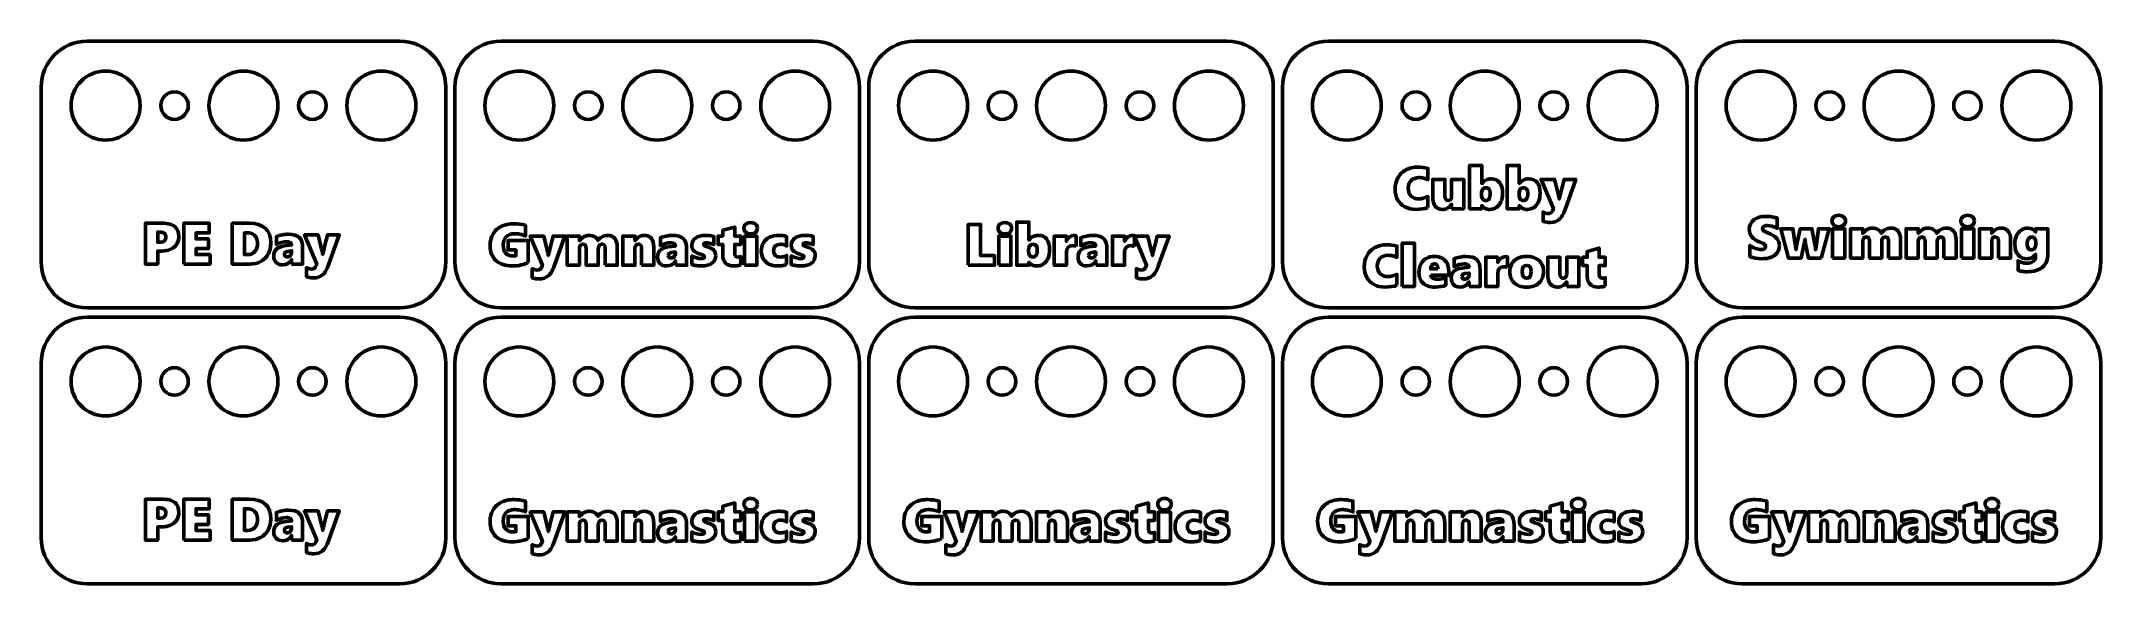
# Model space of a CAD drawing. Header units: centimetres. Extents: x -11.2 to 11.2, y -3 to 3.
import ezdxf

# ---------------------------------------------------------------- set-up
doc = ezdxf.new("R2010")
doc.units = ezdxf.units.CM
doc.header["$MEASUREMENT"] = 0
doc.layers.add('Layer 1', color=7, linetype='Continuous')

msp = doc.modelspace()

# ---------------------------------------------------------------- linework, layer by layer
at = {"layer": 'Layer 1', "lineweight": 53}
for centre, major_axis in [((-10.49999, 2.24999), (0, 0.37501)), ((-8.99999, 2.24999), (0, 0.37501)), ((-7.49999, 2.24999), (0, 0.37501)), ((-5.99999, 2.24999), (0, 0.37501)), ((-4.49999, 2.24999), (0, 0.37501)), ((-2.99999, 2.24999), (0, 0.37501)), ((-1.49999, 2.24999), (0, 0.37501)), ((0.00001, 2.24999), (0, 0.37501)), ((1.50001, 2.24999), (0, 0.37501)), ((3.00001, 2.24999), (0, 0.37501)), ((4.50001, 2.24999), (0, 0.37501)), ((6.00001, 2.24999), (0, 0.37501)), ((7.50001, 2.24999), (0, 0.37501)), ((9.00001, 2.24999), (0, 0.37501)), ((10.50001, 2.24999), (0, 0.37501)), ((-9.75, 2.25), (0, 0.15)), ((-8.25, 2.25), (0, 0.15)), ((-5.25, 2.25), (0, 0.15)), ((-3.75, 2.25), (0, 0.15)), ((-0.75, 2.25), (0, 0.15)), ((0.75, 2.25), (0, 0.15)), ((3.75, 2.25), (0, 0.15)), ((5.25, 2.25), (0, 0.15)), ((8.25, 2.25), (0, 0.15)), ((9.75, 2.25), (0, 0.15)), ((-10.49999, -0.75001), (0, 0.37501)), ((-8.99999, -0.75001), (0, 0.37501)), ((-7.49999, -0.75001), (0, 0.37501)), ((-5.99999, -0.75001), (0, 0.37501)), ((-4.49999, -0.75001), (0, 0.37501)), ((-2.99999, -0.75001), (0, 0.37501)), ((-1.49999, -0.75001), (0, 0.37501)), ((0.00001, -0.75001), (0, 0.37501)), ((1.50001, -0.75001), (0, 0.37501)), ((3.00001, -0.75001), (0, 0.37501)), ((4.50001, -0.75001), (0, 0.37501)), ((6.00001, -0.75001), (0, 0.37501)), ((7.50001, -0.75001), (0, 0.37501)), ((9.00001, -0.75001), (0, 0.37501)), ((10.50001, -0.75001), (0, 0.37501)), ((-9.75, -0.75), (0, 0.15)), ((-8.25, -0.75), (0, 0.15)), ((-5.25, -0.75), (0, 0.15)), ((-3.75, -0.75), (0, 0.15)), ((-0.75, -0.75), (0, 0.15)), ((0.75, -0.75), (0, 0.15)), ((3.75, -0.75), (0, 0.15)), ((5.25, -0.75), (0, 0.15)), ((8.25, -0.75), (0, 0.15)), ((9.75, -0.75), (0, 0.15))]:
    msp.add_ellipse(centre, major_axis=major_axis, ratio=1, dxfattribs=at)
for points in [[(-11.2, 0.55), (-11.2, 0.55), (-11.2, 2.45), (-11.2, 2.45), (-11.2, 2.45), (-11.2, 2.72614), (-10.97614, 2.95), (-10.7, 2.95), (-10.7, 2.95), (-10.7, 2.95), (-7.3, 2.95), (-7.3, 2.95), (-7.3, 2.95), (-7.02386, 2.95), (-6.8, 2.72614), (-6.8, 2.45), (-6.8, 2.45), (-6.8, 2.45), (-6.8, 0.55), (-6.8, 0.55), (-6.8, 0.55), (-6.8, 0.27386), (-7.02386, 0.05), (-7.3, 0.05), (-7.3, 0.05), (-7.3, 0.05), (-10.7, 0.05), (-10.7, 0.05), (-10.7, 0.05), (-10.97614, 0.05), (-11.2, 0.27386), (-11.2, 0.55)], [(-6.7, 0.55), (-6.7, 0.55), (-6.7, 2.45), (-6.7, 2.45), (-6.7, 2.45), (-6.7, 2.72614), (-6.47614, 2.95), (-6.2, 2.95), (-6.2, 2.95), (-6.2, 2.95), (-2.8, 2.95), (-2.8, 2.95), (-2.8, 2.95), (-2.52386, 2.95), (-2.3, 2.72614), (-2.3, 2.45), (-2.3, 2.45), (-2.3, 2.45), (-2.3, 0.55), (-2.3, 0.55), (-2.3, 0.55), (-2.3, 0.27386), (-2.52386, 0.05), (-2.8, 0.05), (-2.8, 0.05), (-2.8, 0.05), (-6.2, 0.05), (-6.2, 0.05), (-6.2, 0.05), (-6.47614, 0.05), (-6.7, 0.27386), (-6.7, 0.55)], [(-2.2, 0.55), (-2.2, 0.55), (-2.2, 2.45), (-2.2, 2.45), (-2.2, 2.45), (-2.2, 2.72614), (-1.97614, 2.95), (-1.7, 2.95), (-1.7, 2.95), (-1.7, 2.95), (1.7, 2.95), (1.7, 2.95), (1.7, 2.95), (1.97614, 2.95), (2.2, 2.72614), (2.2, 2.45), (2.2, 2.45), (2.2, 2.45), (2.2, 0.55), (2.2, 0.55), (2.2, 0.55), (2.2, 0.27386), (1.97614, 0.05), (1.7, 0.05), (1.7, 0.05), (1.7, 0.05), (-1.7, 0.05), (-1.7, 0.05), (-1.7, 0.05), (-1.97614, 0.05), (-2.2, 0.27386), (-2.2, 0.55)], [(2.3, 0.55), (2.3, 0.55), (2.3, 2.45), (2.3, 2.45), (2.3, 2.45), (2.3, 2.72614), (2.52386, 2.95), (2.8, 2.95), (2.8, 2.95), (2.8, 2.95), (6.2, 2.95), (6.2, 2.95), (6.2, 2.95), (6.47614, 2.95), (6.7, 2.72614), (6.7, 2.45), (6.7, 2.45), (6.7, 2.45), (6.7, 0.55), (6.7, 0.55), (6.7, 0.55), (6.7, 0.27386), (6.47614, 0.05), (6.2, 0.05), (6.2, 0.05), (6.2, 0.05), (2.8, 0.05), (2.8, 0.05), (2.8, 0.05), (2.52386, 0.05), (2.3, 0.27386), (2.3, 0.55)], [(6.8, 0.55), (6.8, 0.55), (6.8, 2.45), (6.8, 2.45), (6.8, 2.45), (6.8, 2.72614), (7.02386, 2.95), (7.3, 2.95), (7.3, 2.95), (7.3, 2.95), (10.7, 2.95), (10.7, 2.95), (10.7, 2.95), (10.97614, 2.95), (11.2, 2.72614), (11.2, 2.45), (11.2, 2.45), (11.2, 2.45), (11.2, 0.55), (11.2, 0.55), (11.2, 0.55), (11.2, 0.27386), (10.97614, 0.05), (10.7, 0.05), (10.7, 0.05), (10.7, 0.05), (7.3, 0.05), (7.3, 0.05), (7.3, 0.05), (7.02386, 0.05), (6.8, 0.27386), (6.8, 0.55)], [(-11.2, -2.45), (-11.2, -2.45), (-11.2, -0.55), (-11.2, -0.55), (-11.2, -0.55), (-11.2, -0.27386), (-10.97614, -0.05), (-10.7, -0.05), (-10.7, -0.05), (-10.7, -0.05), (-7.3, -0.05), (-7.3, -0.05), (-7.3, -0.05), (-7.02386, -0.05), (-6.8, -0.27386), (-6.8, -0.55), (-6.8, -0.55), (-6.8, -0.55), (-6.8, -2.45), (-6.8, -2.45), (-6.8, -2.45), (-6.8, -2.72614), (-7.02386, -2.95), (-7.3, -2.95), (-7.3, -2.95), (-7.3, -2.95), (-10.7, -2.95), (-10.7, -2.95), (-10.7, -2.95), (-10.97614, -2.95), (-11.2, -2.72614), (-11.2, -2.45)], [(-6.7, -2.45), (-6.7, -2.45), (-6.7, -0.55), (-6.7, -0.55), (-6.7, -0.55), (-6.7, -0.27386), (-6.47614, -0.05), (-6.2, -0.05), (-6.2, -0.05), (-6.2, -0.05), (-2.8, -0.05), (-2.8, -0.05), (-2.8, -0.05), (-2.52386, -0.05), (-2.3, -0.27386), (-2.3, -0.55), (-2.3, -0.55), (-2.3, -0.55), (-2.3, -2.45), (-2.3, -2.45), (-2.3, -2.45), (-2.3, -2.72614), (-2.52386, -2.95), (-2.8, -2.95), (-2.8, -2.95), (-2.8, -2.95), (-6.2, -2.95), (-6.2, -2.95), (-6.2, -2.95), (-6.47614, -2.95), (-6.7, -2.72614), (-6.7, -2.45)], [(-2.2, -2.45), (-2.2, -2.45), (-2.2, -0.55), (-2.2, -0.55), (-2.2, -0.55), (-2.2, -0.27386), (-1.97614, -0.05), (-1.7, -0.05), (-1.7, -0.05), (-1.7, -0.05), (1.7, -0.05), (1.7, -0.05), (1.7, -0.05), (1.97614, -0.05), (2.2, -0.27386), (2.2, -0.55), (2.2, -0.55), (2.2, -0.55), (2.2, -2.45), (2.2, -2.45), (2.2, -2.45), (2.2, -2.72614), (1.97614, -2.95), (1.7, -2.95), (1.7, -2.95), (1.7, -2.95), (-1.7, -2.95), (-1.7, -2.95), (-1.7, -2.95), (-1.97614, -2.95), (-2.2, -2.72614), (-2.2, -2.45)], [(2.3, -2.45), (2.3, -2.45), (2.3, -0.55), (2.3, -0.55), (2.3, -0.55), (2.3, -0.27386), (2.52386, -0.05), (2.8, -0.05), (2.8, -0.05), (2.8, -0.05), (6.2, -0.05), (6.2, -0.05), (6.2, -0.05), (6.47614, -0.05), (6.7, -0.27386), (6.7, -0.55), (6.7, -0.55), (6.7, -0.55), (6.7, -2.45), (6.7, -2.45), (6.7, -2.45), (6.7, -2.72614), (6.47614, -2.95), (6.2, -2.95), (6.2, -2.95), (6.2, -2.95), (2.8, -2.95), (2.8, -2.95), (2.8, -2.95), (2.52386, -2.95), (2.3, -2.72614), (2.3, -2.45)], [(6.8, -2.45), (6.8, -2.45), (6.8, -0.55), (6.8, -0.55), (6.8, -0.55), (6.8, -0.27386), (7.02386, -0.05), (7.3, -0.05), (7.3, -0.05), (7.3, -0.05), (10.7, -0.05), (10.7, -0.05), (10.7, -0.05), (10.97614, -0.05), (11.2, -0.27386), (11.2, -0.55), (11.2, -0.55), (11.2, -0.55), (11.2, -2.45), (11.2, -2.45), (11.2, -2.45), (11.2, -2.72614), (10.97614, -2.95), (10.7, -2.95), (10.7, -2.95), (10.7, -2.95), (7.3, -2.95), (7.3, -2.95), (7.3, -2.95), (7.02386, -2.95), (6.8, -2.72614), (6.8, -2.45)]]:
    msp.add_open_spline(points, degree=3, knots=[0, 0, 0, 0, 0.11111111, 0.11111111, 0.11111111, 0.11111111, 0.22222222, 0.22222222, 0.22222222, 0.22222222, 0.33333333, 0.33333333, 0.33333333, 0.33333333, 0.44444444, 0.44444444, 0.44444444, 0.44444444, 0.55555556, 0.55555556, 0.55555556, 0.55555556, 0.66666667, 0.66666667, 0.66666667, 0.66666667, 0.77777778, 0.77777778, 0.77777778, 0.77777778, 1, 1, 1, 1], dxfattribs=at)
at = {"layer": 'Layer 1', "color": 5, "lineweight": 53}
for points, knots in [([(3.88108, 1.14086), (3.84425, 1.12763), (3.80181, 1.12107), (3.75366, 1.12107), (3.75366, 1.12107), (3.70635, 1.12107), (3.6655, 1.13007), (3.63121, 1.14816), (3.63121, 1.14816), (3.59692, 1.16626), (3.57067, 1.19198), (3.55257, 1.22542), (3.55257, 1.22542), (3.53448, 1.25876), (3.52548, 1.29728), (3.52548, 1.34089), (3.52548, 1.34089), (3.52548, 1.38777), (3.53564, 1.42957), (3.55585, 1.46609), (3.55585, 1.46609), (3.57607, 1.50271), (3.60475, 1.53096), (3.64179, 1.55086), (3.64179, 1.55086), (3.67873, 1.57086), (3.72127, 1.58081), (3.76943, 1.58081), (3.76943, 1.58081), (3.80795, 1.58081), (3.8451, 1.57615), (3.88108, 1.56684), (3.88108, 1.56684), (3.88108, 1.56684), (3.88108, 1.44302), (3.88108, 1.44302), (3.88108, 1.44302), (3.8687, 1.45042), (3.85388, 1.45624), (3.83674, 1.46037), (3.83674, 1.46037), (3.81959, 1.4645), (3.80223, 1.46651), (3.78467, 1.46651), (3.78467, 1.46651), (3.74826, 1.46651), (3.71958, 1.45603), (3.69852, 1.43518), (3.69852, 1.43518), (3.67756, 1.41433), (3.66709, 1.38608), (3.66709, 1.35031), (3.66709, 1.35031), (3.66709, 1.31475), (3.67756, 1.2867), (3.69852, 1.26617), (3.69852, 1.26617), (3.71958, 1.24564), (3.74762, 1.23537), (3.78276, 1.23537), (3.78276, 1.23537), (3.81525, 1.23537), (3.84795, 1.24363), (3.88108, 1.26014), (3.88108, 1.26014), (3.88108, 1.26014), (3.88108, 1.14086), (3.88108, 1.14086)], [0, 0, 0, 0, 0.05555556, 0.05555556, 0.05555556, 0.05555556, 0.11111111, 0.11111111, 0.11111111, 0.11111111, 0.16666667, 0.16666667, 0.16666667, 0.16666667, 0.22222222, 0.22222222, 0.22222222, 0.22222222, 0.27777778, 0.27777778, 0.27777778, 0.27777778, 0.33333333, 0.33333333, 0.33333333, 0.33333333, 0.38888889, 0.38888889, 0.38888889, 0.38888889, 0.44444444, 0.44444444, 0.44444444, 0.44444444, 0.5, 0.5, 0.5, 0.5, 0.55555556, 0.55555556, 0.55555556, 0.55555556, 0.61111111, 0.61111111, 0.61111111, 0.61111111, 0.66666667, 0.66666667, 0.66666667, 0.66666667, 0.72222222, 0.72222222, 0.72222222, 0.72222222, 0.77777778, 0.77777778, 0.77777778, 0.77777778, 0.83333333, 0.83333333, 0.83333333, 0.83333333, 0.88888889, 0.88888889, 0.88888889, 0.88888889, 1, 1, 1, 1]), ([(4.69377, 1.29707), (4.69377, 1.26236), (4.68806, 1.23167), (4.67652, 1.20489), (4.67652, 1.20489), (4.66509, 1.17811), (4.64879, 1.15748), (4.62773, 1.14287), (4.62773, 1.14287), (4.60667, 1.12837), (4.58275, 1.12107), (4.55608, 1.12107), (4.55608, 1.12107), (4.53566, 1.12107), (4.51809, 1.12488), (4.50348, 1.13239), (4.50348, 1.13239), (4.48898, 1.13991), (4.47745, 1.14975), (4.46898, 1.16171), (4.46898, 1.16171), (4.46898, 1.16171), (4.46771, 1.16171), (4.46771, 1.16171), (4.46771, 1.16171), (4.46771, 1.16171), (4.46771, 1.12869), (4.46771, 1.12869), (4.46771, 1.12869), (4.46771, 1.12869), (4.33563, 1.12869), (4.33563, 1.12869), (4.33563, 1.12869), (4.33563, 1.12869), (4.33563, 1.59859), (4.33563, 1.59859), (4.33563, 1.59859), (4.33563, 1.59859), (4.46771, 1.59859), (4.46771, 1.59859), (4.46771, 1.59859), (4.46771, 1.59859), (4.46771, 1.40301), (4.46771, 1.40301), (4.46771, 1.40301), (4.46771, 1.40301), (4.46898, 1.40301), (4.46898, 1.40301), (4.46898, 1.40301), (4.47925, 1.41867), (4.49332, 1.43106), (4.511, 1.44016), (4.511, 1.44016), (4.52867, 1.44926), (4.54814, 1.45381), (4.56942, 1.45381), (4.56942, 1.45381), (4.60953, 1.45381), (4.64032, 1.44048), (4.6617, 1.41381), (4.6617, 1.41381), (4.68308, 1.38724), (4.69377, 1.34829), (4.69377, 1.29707)], [0, 0, 0, 0, 0.05882353, 0.05882353, 0.05882353, 0.05882353, 0.11764706, 0.11764706, 0.11764706, 0.11764706, 0.17647059, 0.17647059, 0.17647059, 0.17647059, 0.23529412, 0.23529412, 0.23529412, 0.23529412, 0.29411765, 0.29411765, 0.29411765, 0.29411765, 0.35294118, 0.35294118, 0.35294118, 0.35294118, 0.41176471, 0.41176471, 0.41176471, 0.41176471, 0.47058824, 0.47058824, 0.47058824, 0.47058824, 0.52941176, 0.52941176, 0.52941176, 0.52941176, 0.58823529, 0.58823529, 0.58823529, 0.58823529, 0.64705882, 0.64705882, 0.64705882, 0.64705882, 0.70588235, 0.70588235, 0.70588235, 0.70588235, 0.76470588, 0.76470588, 0.76470588, 0.76470588, 0.82352941, 0.82352941, 0.82352941, 0.82352941, 0.88235294, 0.88235294, 0.88235294, 0.88235294, 1, 1, 1, 1]), ([(5.10155, 1.29707), (5.10155, 1.26236), (5.09584, 1.23167), (5.0843, 1.20489), (5.0843, 1.20489), (5.07287, 1.17811), (5.05657, 1.15748), (5.03551, 1.14287), (5.03551, 1.14287), (5.01445, 1.12837), (4.99053, 1.12107), (4.96386, 1.12107), (4.96386, 1.12107), (4.94344, 1.12107), (4.92587, 1.12488), (4.91126, 1.13239), (4.91126, 1.13239), (4.89676, 1.13991), (4.88523, 1.14975), (4.87676, 1.16171), (4.87676, 1.16171), (4.87676, 1.16171), (4.87549, 1.16171), (4.87549, 1.16171), (4.87549, 1.16171), (4.87549, 1.16171), (4.87549, 1.12869), (4.87549, 1.12869), (4.87549, 1.12869), (4.87549, 1.12869), (4.74341, 1.12869), (4.74341, 1.12869), (4.74341, 1.12869), (4.74341, 1.12869), (4.74341, 1.59859), (4.74341, 1.59859), (4.74341, 1.59859), (4.74341, 1.59859), (4.87549, 1.59859), (4.87549, 1.59859), (4.87549, 1.59859), (4.87549, 1.59859), (4.87549, 1.40301), (4.87549, 1.40301), (4.87549, 1.40301), (4.87549, 1.40301), (4.87676, 1.40301), (4.87676, 1.40301), (4.87676, 1.40301), (4.88703, 1.41867), (4.9011, 1.43106), (4.91878, 1.44016), (4.91878, 1.44016), (4.93645, 1.44926), (4.95592, 1.45381), (4.9772, 1.45381), (4.9772, 1.45381), (5.01731, 1.45381), (5.0481, 1.44048), (5.06948, 1.41381), (5.06948, 1.41381), (5.09086, 1.38724), (5.10155, 1.34829), (5.10155, 1.29707)], [0, 0, 0, 0, 0.05882353, 0.05882353, 0.05882353, 0.05882353, 0.11764706, 0.11764706, 0.11764706, 0.11764706, 0.17647059, 0.17647059, 0.17647059, 0.17647059, 0.23529412, 0.23529412, 0.23529412, 0.23529412, 0.29411765, 0.29411765, 0.29411765, 0.29411765, 0.35294118, 0.35294118, 0.35294118, 0.35294118, 0.41176471, 0.41176471, 0.41176471, 0.41176471, 0.47058824, 0.47058824, 0.47058824, 0.47058824, 0.52941176, 0.52941176, 0.52941176, 0.52941176, 0.58823529, 0.58823529, 0.58823529, 0.58823529, 0.64705882, 0.64705882, 0.64705882, 0.64705882, 0.70588235, 0.70588235, 0.70588235, 0.70588235, 0.76470588, 0.76470588, 0.76470588, 0.76470588, 0.82352941, 0.82352941, 0.82352941, 0.82352941, 0.88235294, 0.88235294, 0.88235294, 0.88235294, 1, 1, 1, 1]), ([(4.14005, 1.12869), (4.14005, 1.12869), (4.14005, 1.17759), (4.14005, 1.17759), (4.14005, 1.17759), (4.14005, 1.17759), (4.13878, 1.17759), (4.13878, 1.17759), (4.13878, 1.17759), (4.12788, 1.16256), (4.11804, 1.15155), (4.10925, 1.14457), (4.10925, 1.14457), (4.10047, 1.13758), (4.09052, 1.13187), (4.07951, 1.12753), (4.07951, 1.12753), (4.0684, 1.12319), (4.0556, 1.12107), (4.04088, 1.12107), (4.04088, 1.12107), (4.00617, 1.12107), (3.97971, 1.13229), (3.96162, 1.15483), (3.96162, 1.15483), (3.94341, 1.17737), (3.93431, 1.21061), (3.93431, 1.25463), (3.93431, 1.25463), (3.93431, 1.25463), (3.93431, 1.44619), (3.93431, 1.44619), (3.93431, 1.44619), (3.93431, 1.44619), (4.06639, 1.44619), (4.06639, 1.44619), (4.06639, 1.44619), (4.06639, 1.44619), (4.06639, 1.26447), (4.06639, 1.26447), (4.06639, 1.26447), (4.06639, 1.23325), (4.07803, 1.21759), (4.10132, 1.21759), (4.10132, 1.21759), (4.11412, 1.21759), (4.12375, 1.22182), (4.13031, 1.23029), (4.13031, 1.23029), (4.13677, 1.23876), (4.14005, 1.25082), (4.14005, 1.26627), (4.14005, 1.26627), (4.14005, 1.26627), (4.14005, 1.44619), (4.14005, 1.44619), (4.14005, 1.44619), (4.14005, 1.44619), (4.27213, 1.44619), (4.27213, 1.44619), (4.27213, 1.44619), (4.27213, 1.44619), (4.27213, 1.12869), (4.27213, 1.12869), (4.27213, 1.12869), (4.27213, 1.12869), (4.14005, 1.12869), (4.14005, 1.12869)], [0, 0, 0, 0, 0.05555556, 0.05555556, 0.05555556, 0.05555556, 0.11111111, 0.11111111, 0.11111111, 0.11111111, 0.16666667, 0.16666667, 0.16666667, 0.16666667, 0.22222222, 0.22222222, 0.22222222, 0.22222222, 0.27777778, 0.27777778, 0.27777778, 0.27777778, 0.33333333, 0.33333333, 0.33333333, 0.33333333, 0.38888889, 0.38888889, 0.38888889, 0.38888889, 0.44444444, 0.44444444, 0.44444444, 0.44444444, 0.5, 0.5, 0.5, 0.5, 0.55555556, 0.55555556, 0.55555556, 0.55555556, 0.61111111, 0.61111111, 0.61111111, 0.61111111, 0.66666667, 0.66666667, 0.66666667, 0.66666667, 0.72222222, 0.72222222, 0.72222222, 0.72222222, 0.77777778, 0.77777778, 0.77777778, 0.77777778, 0.83333333, 0.83333333, 0.83333333, 0.83333333, 0.88888889, 0.88888889, 0.88888889, 0.88888889, 1, 1, 1, 1]), ([(4.55979, 1.29305), (4.55979, 1.31432), (4.55566, 1.33041), (4.54751, 1.3411), (4.54751, 1.3411), (4.53936, 1.35189), (4.52761, 1.35729), (4.51237, 1.35729), (4.51237, 1.35729), (4.49893, 1.35729), (4.48771, 1.35168), (4.47872, 1.34036), (4.47872, 1.34036), (4.46972, 1.32914), (4.46528, 1.31443), (4.46528, 1.29644), (4.46528, 1.29644), (4.46528, 1.29644), (4.46528, 1.27717), (4.46528, 1.27717), (4.46528, 1.27717), (4.46528, 1.25897), (4.4693, 1.24447), (4.47734, 1.23378), (4.47734, 1.23378), (4.48538, 1.22299), (4.49618, 1.21759), (4.50983, 1.21759), (4.50983, 1.21759), (4.52581, 1.21759), (4.53809, 1.22415), (4.54677, 1.23728), (4.54677, 1.23728), (4.55545, 1.2504), (4.55979, 1.26903), (4.55979, 1.29305)], [0, 0, 0, 0, 0.1, 0.1, 0.1, 0.1, 0.2, 0.2, 0.2, 0.2, 0.3, 0.3, 0.3, 0.3, 0.4, 0.4, 0.4, 0.4, 0.5, 0.5, 0.5, 0.5, 0.6, 0.6, 0.6, 0.6, 0.7, 0.7, 0.7, 0.7, 0.8, 0.8, 0.8, 0.8, 1, 1, 1, 1]), ([(4.96757, 1.29305), (4.96757, 1.31432), (4.96344, 1.33041), (4.95529, 1.3411), (4.95529, 1.3411), (4.94714, 1.35189), (4.93539, 1.35729), (4.92015, 1.35729), (4.92015, 1.35729), (4.90671, 1.35729), (4.89549, 1.35168), (4.8865, 1.34036), (4.8865, 1.34036), (4.8775, 1.32914), (4.87306, 1.31443), (4.87306, 1.29644), (4.87306, 1.29644), (4.87306, 1.29644), (4.87306, 1.27717), (4.87306, 1.27717), (4.87306, 1.27717), (4.87306, 1.25897), (4.87708, 1.24447), (4.88512, 1.23378), (4.88512, 1.23378), (4.89316, 1.22299), (4.90396, 1.21759), (4.91761, 1.21759), (4.91761, 1.21759), (4.93359, 1.21759), (4.94587, 1.22415), (4.95455, 1.23728), (4.95455, 1.23728), (4.96323, 1.2504), (4.96757, 1.26903), (4.96757, 1.29305)], [0, 0, 0, 0, 0.1, 0.1, 0.1, 0.1, 0.2, 0.2, 0.2, 0.2, 0.3, 0.3, 0.3, 0.3, 0.4, 0.4, 0.4, 0.4, 0.5, 0.5, 0.5, 0.5, 0.6, 0.6, 0.6, 0.6, 0.7, 0.7, 0.7, 0.7, 0.8, 0.8, 0.8, 0.8, 1, 1, 1, 1]), ([(5.21279, 0.97946), (5.2004, 0.97946), (5.18707, 0.98052), (5.17278, 0.98275), (5.17278, 0.98275), (5.1586, 0.98486), (5.14579, 0.98804), (5.13468, 0.99216), (5.13468, 0.99216), (5.13468, 0.99216), (5.13468, 1.09186), (5.13468, 1.09186), (5.13468, 1.09186), (5.13987, 1.08794), (5.14749, 1.08424), (5.15775, 1.08096), (5.15775, 1.08096), (5.16791, 1.07768), (5.17765, 1.07598), (5.18664, 1.07598), (5.18664, 1.07598), (5.2112, 1.07598), (5.2275, 1.08572), (5.23554, 1.10509), (5.23554, 1.10509), (5.23554, 1.10509), (5.24581, 1.12996), (5.24581, 1.12996), (5.24581, 1.12996), (5.24581, 1.12996), (5.11309, 1.44619), (5.11309, 1.44619), (5.11309, 1.44619), (5.11309, 1.44619), (5.25914, 1.44619), (5.25914, 1.44619), (5.25914, 1.44619), (5.25914, 1.44619), (5.29766, 1.29305), (5.29766, 1.29305), (5.29766, 1.29305), (5.30507, 1.26447), (5.30909, 1.24532), (5.30973, 1.23537), (5.30973, 1.23537), (5.30973, 1.23537), (5.311, 1.23537), (5.311, 1.23537), (5.311, 1.23537), (5.31163, 1.23992), (5.31248, 1.245), (5.31364, 1.25061), (5.31364, 1.25061), (5.31481, 1.25611), (5.3309, 1.32131), (5.3619, 1.44619), (5.3619, 1.44619), (5.3619, 1.44619), (5.49028, 1.44619), (5.49028, 1.44619), (5.49028, 1.44619), (5.49028, 1.44619), (5.37344, 1.11959), (5.37344, 1.11959), (5.37344, 1.11959), (5.35587, 1.06963), (5.33407, 1.03376), (5.30814, 1.01206), (5.30814, 1.01206), (5.28221, 0.99037), (5.25046, 0.97946), (5.21279, 0.97946)], [0, 0, 0, 0, 0.05263158, 0.05263158, 0.05263158, 0.05263158, 0.10526316, 0.10526316, 0.10526316, 0.10526316, 0.15789474, 0.15789474, 0.15789474, 0.15789474, 0.21052632, 0.21052632, 0.21052632, 0.21052632, 0.26315789, 0.26315789, 0.26315789, 0.26315789, 0.31578947, 0.31578947, 0.31578947, 0.31578947, 0.36842105, 0.36842105, 0.36842105, 0.36842105, 0.42105263, 0.42105263, 0.42105263, 0.42105263, 0.47368421, 0.47368421, 0.47368421, 0.47368421, 0.52631579, 0.52631579, 0.52631579, 0.52631579, 0.57894737, 0.57894737, 0.57894737, 0.57894737, 0.63157895, 0.63157895, 0.63157895, 0.63157895, 0.68421053, 0.68421053, 0.68421053, 0.68421053, 0.73684211, 0.73684211, 0.73684211, 0.73684211, 0.78947368, 0.78947368, 0.78947368, 0.78947368, 0.84210526, 0.84210526, 0.84210526, 0.84210526, 0.89473684, 0.89473684, 0.89473684, 0.89473684, 1, 1, 1, 1]), ([(-9.70299, 0.82355), (-9.70299, 0.79318), (-9.71072, 0.76619), (-9.72607, 0.74259), (-9.72607, 0.74259), (-9.74141, 0.71899), (-9.76343, 0.70078), (-9.79189, 0.68787), (-9.79189, 0.68787), (-9.82036, 0.67496), (-9.8536, 0.66851), (-9.89138, 0.66851), (-9.89138, 0.66851), (-9.89138, 0.66851), (-9.93223, 0.66851), (-9.93223, 0.66851), (-9.93223, 0.66851), (-9.93223, 0.66851), (-9.93223, 0.52563), (-9.93223, 0.52563), (-9.93223, 0.52563), (-9.93223, 0.52563), (-10.06621, 0.52563), (-10.06621, 0.52563), (-10.06621, 0.52563), (-10.06621, 0.52563), (-10.06621, 0.97013), (-10.06621, 0.97013), (-10.06621, 0.97013), (-10.06621, 0.97013), (-9.88397, 0.97013), (-9.88397, 0.97013), (-9.88397, 0.97013), (-9.82142, 0.97013), (-9.7756, 0.95828), (-9.74649, 0.93446), (-9.74649, 0.93446), (-9.71749, 0.91076), (-9.70299, 0.87372), (-9.70299, 0.82355)], [0, 0, 0, 0, 0.09090909, 0.09090909, 0.09090909, 0.09090909, 0.18181818, 0.18181818, 0.18181818, 0.18181818, 0.27272727, 0.27272727, 0.27272727, 0.27272727, 0.36363636, 0.36363636, 0.36363636, 0.36363636, 0.45454545, 0.45454545, 0.45454545, 0.45454545, 0.54545455, 0.54545455, 0.54545455, 0.54545455, 0.63636364, 0.63636364, 0.63636364, 0.63636364, 0.72727273, 0.72727273, 0.72727273, 0.72727273, 0.81818182, 0.81818182, 0.81818182, 0.81818182, 1, 1, 1, 1]), ([(-9.64976, 0.52563), (-9.64976, 0.52563), (-9.64976, 0.97013), (-9.64976, 0.97013), (-9.64976, 0.97013), (-9.64976, 0.97013), (-9.37301, 0.97013), (-9.37301, 0.97013), (-9.37301, 0.97013), (-9.37301, 0.97013), (-9.37301, 0.86536), (-9.37301, 0.86536), (-9.37301, 0.86536), (-9.37301, 0.86536), (-9.51578, 0.86536), (-9.51578, 0.86536), (-9.51578, 0.86536), (-9.51578, 0.86536), (-9.51578, 0.80059), (-9.51578, 0.80059), (-9.51578, 0.80059), (-9.51578, 0.80059), (-9.38179, 0.80059), (-9.38179, 0.80059), (-9.38179, 0.80059), (-9.38179, 0.80059), (-9.38179, 0.69581), (-9.38179, 0.69581), (-9.38179, 0.69581), (-9.38179, 0.69581), (-9.51578, 0.69581), (-9.51578, 0.69581), (-9.51578, 0.69581), (-9.51578, 0.69581), (-9.51578, 0.63041), (-9.51578, 0.63041), (-9.51578, 0.63041), (-9.51578, 0.63041), (-9.36274, 0.63041), (-9.36274, 0.63041), (-9.36274, 0.63041), (-9.36274, 0.63041), (-9.36274, 0.52563), (-9.36274, 0.52563), (-9.36274, 0.52563), (-9.36274, 0.52563), (-9.64976, 0.52563), (-9.64976, 0.52563)], [0, 0, 0, 0, 0.07692308, 0.07692308, 0.07692308, 0.07692308, 0.15384615, 0.15384615, 0.15384615, 0.15384615, 0.23076923, 0.23076923, 0.23076923, 0.23076923, 0.30769231, 0.30769231, 0.30769231, 0.30769231, 0.38461538, 0.38461538, 0.38461538, 0.38461538, 0.46153846, 0.46153846, 0.46153846, 0.46153846, 0.53846154, 0.53846154, 0.53846154, 0.53846154, 0.61538462, 0.61538462, 0.61538462, 0.61538462, 0.69230769, 0.69230769, 0.69230769, 0.69230769, 0.76923077, 0.76923077, 0.76923077, 0.76923077, 0.84615385, 0.84615385, 0.84615385, 0.84615385, 1, 1, 1, 1]), ([(-8.70383, 0.75349), (-8.70383, 0.7084), (-8.71325, 0.66861), (-8.7322, 0.634), (-8.7322, 0.634), (-8.75114, 0.5994), (-8.77813, 0.57262), (-8.81327, 0.55389), (-8.81327, 0.55389), (-8.8484, 0.53505), (-8.88894, 0.52563), (-8.93476, 0.52563), (-8.93476, 0.52563), (-8.93476, 0.52563), (-9.12293, 0.52563), (-9.12293, 0.52563), (-9.12293, 0.52563), (-9.12293, 0.52563), (-9.12293, 0.97013), (-9.12293, 0.97013), (-9.12293, 0.97013), (-9.12293, 0.97013), (-8.93878, 0.97013), (-8.93878, 0.97013), (-8.93878, 0.97013), (-8.78215, 0.97013), (-8.70383, 0.89795), (-8.70383, 0.75349)], [0, 0, 0, 0, 0.125, 0.125, 0.125, 0.125, 0.25, 0.25, 0.25, 0.25, 0.375, 0.375, 0.375, 0.375, 0.5, 0.5, 0.5, 0.5, 0.625, 0.625, 0.625, 0.625, 0.75, 0.75, 0.75, 0.75, 1, 1, 1, 1]), ([(-5.9034, 0.54293), (-5.92012, 0.5334), (-5.9451, 0.52483), (-5.97844, 0.51731), (-5.97844, 0.51731), (-6.01167, 0.5098), (-6.04342, 0.50599), (-6.07358, 0.50599), (-6.07358, 0.50599), (-6.15137, 0.50599), (-6.21159, 0.52546), (-6.25392, 0.56441), (-6.25392, 0.56441), (-6.29625, 0.60336), (-6.31742, 0.65797), (-6.31742, 0.72824), (-6.31742, 0.72824), (-6.31742, 0.77534), (-6.30673, 0.81725), (-6.28535, 0.85386), (-6.28535, 0.85386), (-6.26397, 0.89038), (-6.23381, 0.91821), (-6.19497, 0.93726), (-6.19497, 0.93726), (-6.15613, 0.95621), (-6.1103, 0.96573), (-6.0576, 0.96573), (-6.0576, 0.96573), (-6.01897, 0.96573), (-5.97769, 0.96023), (-5.93388, 0.94933), (-5.93388, 0.94933), (-5.93388, 0.94933), (-5.93388, 0.83238), (-5.93388, 0.83238), (-5.93388, 0.83238), (-5.95431, 0.84169), (-5.97399, 0.84815), (-5.99283, 0.85175), (-5.99283, 0.85175), (-6.01167, 0.85535), (-6.0322, 0.85715), (-6.05453, 0.85715), (-6.05453, 0.85715), (-6.09136, 0.85715), (-6.12068, 0.84603), (-6.14248, 0.82391), (-6.14248, 0.82391), (-6.16428, 0.80179), (-6.17518, 0.77142), (-6.17518, 0.73279), (-6.17518, 0.73279), (-6.17518, 0.69575), (-6.16608, 0.66675), (-6.14777, 0.6459), (-6.14777, 0.6459), (-6.12946, 0.62505), (-6.10395, 0.61458), (-6.07115, 0.61458), (-6.07115, 0.61458), (-6.05591, 0.61458), (-6.04458, 0.61542), (-6.03738, 0.61712), (-6.03738, 0.61712), (-6.03738, 0.61712), (-6.03738, 0.68062), (-6.03738, 0.68062), (-6.03738, 0.68062), (-6.03738, 0.68062), (-6.12247, 0.68062), (-6.12247, 0.68062), (-6.12247, 0.68062), (-6.12247, 0.68062), (-6.12247, 0.78222), (-6.12247, 0.78222), (-6.12247, 0.78222), (-6.12247, 0.78222), (-5.9034, 0.78222), (-5.9034, 0.78222), (-5.9034, 0.78222), (-5.9034, 0.78222), (-5.9034, 0.54293), (-5.9034, 0.54293)], [0, 0, 0, 0, 0.04545455, 0.04545455, 0.04545455, 0.04545455, 0.09090909, 0.09090909, 0.09090909, 0.09090909, 0.13636364, 0.13636364, 0.13636364, 0.13636364, 0.18181818, 0.18181818, 0.18181818, 0.18181818, 0.22727273, 0.22727273, 0.22727273, 0.22727273, 0.27272727, 0.27272727, 0.27272727, 0.27272727, 0.31818182, 0.31818182, 0.31818182, 0.31818182, 0.36363636, 0.36363636, 0.36363636, 0.36363636, 0.40909091, 0.40909091, 0.40909091, 0.40909091, 0.45454545, 0.45454545, 0.45454545, 0.45454545, 0.5, 0.5, 0.5, 0.5, 0.54545455, 0.54545455, 0.54545455, 0.54545455, 0.59090909, 0.59090909, 0.59090909, 0.59090909, 0.63636364, 0.63636364, 0.63636364, 0.63636364, 0.68181818, 0.68181818, 0.68181818, 0.68181818, 0.72727273, 0.72727273, 0.72727273, 0.72727273, 0.77272727, 0.77272727, 0.77272727, 0.77272727, 0.81818182, 0.81818182, 0.81818182, 0.81818182, 0.86363636, 0.86363636, 0.86363636, 0.86363636, 0.90909091, 0.90909091, 0.90909091, 0.90909091, 1, 1, 1, 1]), ([(-3.59124, 0.51806), (-3.59727, 0.5152), (-3.60701, 0.51245), (-3.62066, 0.50991), (-3.62066, 0.50991), (-3.63431, 0.50726), (-3.65072, 0.50599), (-3.66998, 0.50599), (-3.66998, 0.50599), (-3.7067, 0.50599), (-3.73549, 0.51615), (-3.75634, 0.53636), (-3.75634, 0.53636), (-3.77708, 0.55658), (-3.78745, 0.58547), (-3.78745, 0.62283), (-3.78745, 0.62283), (-3.78745, 0.62283), (-3.78745, 0.73967), (-3.78745, 0.73967), (-3.78745, 0.73967), (-3.78745, 0.73967), (-3.83762, 0.73967), (-3.83762, 0.73967), (-3.83762, 0.73967), (-3.83762, 0.73967), (-3.83762, 0.83111), (-3.83762, 0.83111), (-3.83762, 0.83111), (-3.83762, 0.83111), (-3.78745, 0.83111), (-3.78745, 0.83111), (-3.78745, 0.83111), (-3.78745, 0.83111), (-3.78745, 0.89355), (-3.78745, 0.89355), (-3.78745, 0.89355), (-3.78745, 0.89355), (-3.65728, 0.92954), (-3.65728, 0.92954), (-3.65728, 0.92954), (-3.65728, 0.92954), (-3.65728, 0.83111), (-3.65728, 0.83111), (-3.65728, 0.83111), (-3.65728, 0.83111), (-3.59124, 0.83111), (-3.59124, 0.83111), (-3.59124, 0.83111), (-3.59124, 0.83111), (-3.59124, 0.73967), (-3.59124, 0.73967), (-3.59124, 0.73967), (-3.59124, 0.73967), (-3.65728, 0.73967), (-3.65728, 0.73967), (-3.65728, 0.73967), (-3.65728, 0.73967), (-3.65728, 0.64442), (-3.65728, 0.64442), (-3.65728, 0.64442), (-3.65728, 0.61648), (-3.64617, 0.60251), (-3.62405, 0.60251), (-3.62405, 0.60251), (-3.61378, 0.60251), (-3.60278, 0.60484), (-3.59124, 0.6095), (-3.59124, 0.6095), (-3.59124, 0.6095), (-3.59124, 0.51806), (-3.59124, 0.51806)], [0, 0, 0, 0, 0.05263158, 0.05263158, 0.05263158, 0.05263158, 0.10526316, 0.10526316, 0.10526316, 0.10526316, 0.15789474, 0.15789474, 0.15789474, 0.15789474, 0.21052632, 0.21052632, 0.21052632, 0.21052632, 0.26315789, 0.26315789, 0.26315789, 0.26315789, 0.31578947, 0.31578947, 0.31578947, 0.31578947, 0.36842105, 0.36842105, 0.36842105, 0.36842105, 0.42105263, 0.42105263, 0.42105263, 0.42105263, 0.47368421, 0.47368421, 0.47368421, 0.47368421, 0.52631579, 0.52631579, 0.52631579, 0.52631579, 0.57894737, 0.57894737, 0.57894737, 0.57894737, 0.63157895, 0.63157895, 0.63157895, 0.63157895, 0.68421053, 0.68421053, 0.68421053, 0.68421053, 0.73684211, 0.73684211, 0.73684211, 0.73684211, 0.78947368, 0.78947368, 0.78947368, 0.78947368, 0.84210526, 0.84210526, 0.84210526, 0.84210526, 0.89473684, 0.89473684, 0.89473684, 0.89473684, 1, 1, 1, 1]), ([(-3.41015, 0.91662), (-3.41015, 0.898), (-3.41693, 0.88297), (-3.43047, 0.87133), (-3.43047, 0.87133), (-3.44402, 0.85979), (-3.4618, 0.85397), (-3.48392, 0.85397), (-3.48392, 0.85397), (-3.5054, 0.85397), (-3.52308, 0.86), (-3.53673, 0.87196), (-3.53673, 0.87196), (-3.55049, 0.88392), (-3.55737, 0.89884), (-3.55737, 0.91662), (-3.55737, 0.91662), (-3.55737, 0.93483), (-3.5507, 0.94964), (-3.53737, 0.96086), (-3.53737, 0.96086), (-3.52403, 0.97219), (-3.50625, 0.9778), (-3.48392, 0.9778), (-3.48392, 0.9778), (-3.4618, 0.9778), (-3.44402, 0.97219), (-3.43047, 0.96086), (-3.43047, 0.96086), (-3.41693, 0.94964), (-3.41015, 0.93483), (-3.41015, 0.91662)], [0, 0, 0, 0, 0.11111111, 0.11111111, 0.11111111, 0.11111111, 0.22222222, 0.22222222, 0.22222222, 0.22222222, 0.33333333, 0.33333333, 0.33333333, 0.33333333, 0.44444444, 0.44444444, 0.44444444, 0.44444444, 0.55555556, 0.55555556, 0.55555556, 0.55555556, 0.66666667, 0.66666667, 0.66666667, 0.66666667, 0.77777778, 0.77777778, 0.77777778, 0.77777778, 1, 1, 1, 1]), ([(-1.1177, 0.51361), (-1.1177, 0.51361), (-1.1177, 0.95811), (-1.1177, 0.95811), (-1.1177, 0.95811), (-1.1177, 0.95811), (-0.98372, 0.95811), (-0.98372, 0.95811), (-0.98372, 0.95811), (-0.98372, 0.95811), (-0.98372, 0.61839), (-0.98372, 0.61839), (-0.98372, 0.61839), (-0.98372, 0.61839), (-0.83068, 0.61839), (-0.83068, 0.61839), (-0.83068, 0.61839), (-0.83068, 0.61839), (-0.83068, 0.51361), (-0.83068, 0.51361), (-0.83068, 0.51361), (-0.83068, 0.51361), (-1.1177, 0.51361), (-1.1177, 0.51361)], [0, 0, 0, 0, 0.14285714, 0.14285714, 0.14285714, 0.14285714, 0.28571429, 0.28571429, 0.28571429, 0.28571429, 0.42857143, 0.42857143, 0.42857143, 0.42857143, 0.57142857, 0.57142857, 0.57142857, 0.57142857, 0.71428571, 0.71428571, 0.71428571, 0.71428571, 1, 1, 1, 1]), ([(-0.64642, 0.91662), (-0.64642, 0.898), (-0.6532, 0.88297), (-0.66674, 0.87133), (-0.66674, 0.87133), (-0.68029, 0.85979), (-0.69807, 0.85397), (-0.72019, 0.85397), (-0.72019, 0.85397), (-0.74167, 0.85397), (-0.75935, 0.86), (-0.773, 0.87196), (-0.773, 0.87196), (-0.78676, 0.88392), (-0.79364, 0.89884), (-0.79364, 0.91662), (-0.79364, 0.91662), (-0.79364, 0.93483), (-0.78697, 0.94964), (-0.77364, 0.96086), (-0.77364, 0.96086), (-0.7603, 0.97219), (-0.74252, 0.9778), (-0.72019, 0.9778), (-0.72019, 0.9778), (-0.69807, 0.9778), (-0.68029, 0.97219), (-0.66674, 0.96086), (-0.66674, 0.96086), (-0.6532, 0.94964), (-0.64642, 0.93483), (-0.64642, 0.91662)], [0, 0, 0, 0, 0.11111111, 0.11111111, 0.11111111, 0.11111111, 0.22222222, 0.22222222, 0.22222222, 0.22222222, 0.33333333, 0.33333333, 0.33333333, 0.33333333, 0.44444444, 0.44444444, 0.44444444, 0.44444444, 0.55555556, 0.55555556, 0.55555556, 0.55555556, 0.66666667, 0.66666667, 0.66666667, 0.66666667, 0.77777778, 0.77777778, 0.77777778, 0.77777778, 1, 1, 1, 1]), ([(-0.2324, 0.68199), (-0.2324, 0.64728), (-0.23811, 0.61659), (-0.24965, 0.58981), (-0.24965, 0.58981), (-0.26108, 0.56303), (-0.27738, 0.5424), (-0.29844, 0.52779), (-0.29844, 0.52779), (-0.3195, 0.51329), (-0.34342, 0.50599), (-0.37009, 0.50599), (-0.37009, 0.50599), (-0.39051, 0.50599), (-0.40808, 0.5098), (-0.42269, 0.51731), (-0.42269, 0.51731), (-0.43719, 0.52483), (-0.44872, 0.53467), (-0.45719, 0.54663), (-0.45719, 0.54663), (-0.45719, 0.54663), (-0.45846, 0.54663), (-0.45846, 0.54663), (-0.45846, 0.54663), (-0.45846, 0.54663), (-0.45846, 0.51361), (-0.45846, 0.51361), (-0.45846, 0.51361), (-0.45846, 0.51361), (-0.59054, 0.51361), (-0.59054, 0.51361), (-0.59054, 0.51361), (-0.59054, 0.51361), (-0.59054, 0.98351), (-0.59054, 0.98351), (-0.59054, 0.98351), (-0.59054, 0.98351), (-0.45846, 0.98351), (-0.45846, 0.98351), (-0.45846, 0.98351), (-0.45846, 0.98351), (-0.45846, 0.78793), (-0.45846, 0.78793), (-0.45846, 0.78793), (-0.45846, 0.78793), (-0.45719, 0.78793), (-0.45719, 0.78793), (-0.45719, 0.78793), (-0.44692, 0.80359), (-0.43285, 0.81598), (-0.41517, 0.82508), (-0.41517, 0.82508), (-0.3975, 0.83418), (-0.37803, 0.83873), (-0.35675, 0.83873), (-0.35675, 0.83873), (-0.31664, 0.83873), (-0.28585, 0.8254), (-0.26447, 0.79873), (-0.26447, 0.79873), (-0.24309, 0.77216), (-0.2324, 0.73321), (-0.2324, 0.68199)], [0, 0, 0, 0, 0.05882353, 0.05882353, 0.05882353, 0.05882353, 0.11764706, 0.11764706, 0.11764706, 0.11764706, 0.17647059, 0.17647059, 0.17647059, 0.17647059, 0.23529412, 0.23529412, 0.23529412, 0.23529412, 0.29411765, 0.29411765, 0.29411765, 0.29411765, 0.35294118, 0.35294118, 0.35294118, 0.35294118, 0.41176471, 0.41176471, 0.41176471, 0.41176471, 0.47058824, 0.47058824, 0.47058824, 0.47058824, 0.52941176, 0.52941176, 0.52941176, 0.52941176, 0.58823529, 0.58823529, 0.58823529, 0.58823529, 0.64705882, 0.64705882, 0.64705882, 0.64705882, 0.70588235, 0.70588235, 0.70588235, 0.70588235, 0.76470588, 0.76470588, 0.76470588, 0.76470588, 0.82352941, 0.82352941, 0.82352941, 0.82352941, 0.88235294, 0.88235294, 0.88235294, 0.88235294, 1, 1, 1, 1]), ([(7.70407, 0.72714), (7.70407, 0.69761), (7.69613, 0.6719), (7.68036, 0.64999), (7.68036, 0.64999), (7.66459, 0.62808), (7.64236, 0.61178), (7.6139, 0.60099), (7.6139, 0.60099), (7.58543, 0.5903), (7.55114, 0.5849), (7.51103, 0.5849), (7.51103, 0.5849), (7.46456, 0.5849), (7.42202, 0.59273), (7.38339, 0.6085), (7.38339, 0.6085), (7.38339, 0.6085), (7.38339, 0.73032), (7.38339, 0.73032), (7.38339, 0.73032), (7.40202, 0.71666), (7.42255, 0.70555), (7.44509, 0.69719), (7.44509, 0.69719), (7.46763, 0.68883), (7.48859, 0.6846), (7.50806, 0.6846), (7.50806, 0.6846), (7.52267, 0.6846), (7.5341, 0.68724), (7.54214, 0.69253), (7.54214, 0.69253), (7.55018, 0.69782), (7.55421, 0.70544), (7.55421, 0.7156), (7.55421, 0.7156), (7.55421, 0.7228), (7.55219, 0.72926), (7.54817, 0.73465), (7.54817, 0.73465), (7.54415, 0.74016), (7.53801, 0.74524), (7.52986, 0.75), (7.52986, 0.75), (7.52171, 0.75476), (7.50658, 0.76132), (7.48436, 0.76958), (7.48436, 0.76958), (7.41281, 0.7971), (7.37704, 0.84155), (7.37704, 0.90293), (7.37704, 0.90293), (7.37704, 0.9459), (7.39334, 0.98029), (7.42604, 1.00601), (7.42604, 1.00601), (7.45864, 1.03173), (7.50245, 1.04464), (7.55749, 1.04464), (7.55749, 1.04464), (7.57294, 1.04464), (7.58723, 1.04401), (7.60024, 1.04274), (7.60024, 1.04274), (7.61326, 1.04157), (7.62511, 1.03998), (7.6358, 1.03818), (7.6358, 1.03818), (7.64639, 1.03628), (7.66131, 1.03279), (7.68057, 1.0276), (7.68057, 1.0276), (7.68057, 1.0276), (7.68057, 0.91447), (7.68057, 0.91447), (7.68057, 0.91447), (7.64311, 0.93479), (7.60638, 0.94495), (7.57019, 0.94495), (7.57019, 0.94495), (7.55526, 0.94495), (7.5433, 0.94219), (7.5342, 0.93658), (7.5342, 0.93658), (7.5251, 0.93098), (7.52055, 0.92336), (7.52055, 0.91362), (7.52055, 0.91362), (7.52055, 0.90441), (7.52425, 0.89669), (7.53156, 0.89055), (7.53156, 0.89055), (7.53886, 0.88451), (7.55421, 0.87658), (7.57759, 0.86684), (7.57759, 0.86684), (7.62363, 0.84832), (7.65623, 0.82789), (7.67538, 0.80577), (7.67538, 0.80577), (7.69454, 0.78376), (7.70407, 0.75751), (7.70407, 0.72714)], [0, 0, 0, 0, 0.03703704, 0.03703704, 0.03703704, 0.03703704, 0.07407407, 0.07407407, 0.07407407, 0.07407407, 0.11111111, 0.11111111, 0.11111111, 0.11111111, 0.14814815, 0.14814815, 0.14814815, 0.14814815, 0.18518519, 0.18518519, 0.18518519, 0.18518519, 0.22222222, 0.22222222, 0.22222222, 0.22222222, 0.25925926, 0.25925926, 0.25925926, 0.25925926, 0.2962963, 0.2962963, 0.2962963, 0.2962963, 0.33333333, 0.33333333, 0.33333333, 0.33333333, 0.37037037, 0.37037037, 0.37037037, 0.37037037, 0.40740741, 0.40740741, 0.40740741, 0.40740741, 0.44444444, 0.44444444, 0.44444444, 0.44444444, 0.48148148, 0.48148148, 0.48148148, 0.48148148, 0.51851852, 0.51851852, 0.51851852, 0.51851852, 0.55555556, 0.55555556, 0.55555556, 0.55555556, 0.59259259, 0.59259259, 0.59259259, 0.59259259, 0.62962963, 0.62962963, 0.62962963, 0.62962963, 0.66666667, 0.66666667, 0.66666667, 0.66666667, 0.7037037, 0.7037037, 0.7037037, 0.7037037, 0.74074074, 0.74074074, 0.74074074, 0.74074074, 0.77777778, 0.77777778, 0.77777778, 0.77777778, 0.81481481, 0.81481481, 0.81481481, 0.81481481, 0.85185185, 0.85185185, 0.85185185, 0.85185185, 0.88888889, 0.88888889, 0.88888889, 0.88888889, 0.92592593, 0.92592593, 0.92592593, 0.92592593, 1, 1, 1, 1]), ([(8.15819, 0.59252), (8.15819, 0.59252), (8.02082, 0.59252), (8.02082, 0.59252), (8.02082, 0.59252), (8.02082, 0.59252), (7.98928, 0.74704), (7.98928, 0.74704), (7.98928, 0.74704), (7.98537, 0.76566), (7.98336, 0.78207), (7.98336, 0.79636), (7.98336, 0.79636), (7.98336, 0.79636), (7.98145, 0.79636), (7.98145, 0.79636), (7.98145, 0.79636), (7.97923, 0.77445), (7.9769, 0.75857), (7.97468, 0.74894), (7.97468, 0.74894), (7.97468, 0.74894), (7.94018, 0.59252), (7.94018, 0.59252), (7.94018, 0.59252), (7.94018, 0.59252), (7.80323, 0.59252), (7.80323, 0.59252), (7.80323, 0.59252), (7.80323, 0.59252), (7.7192, 0.91002), (7.7192, 0.91002), (7.7192, 0.91002), (7.7192, 0.91002), (7.8518, 0.91002), (7.8518, 0.91002), (7.8518, 0.91002), (7.8518, 0.91002), (7.87911, 0.72524), (7.87911, 0.72524), (7.87911, 0.72524), (7.87911, 0.72524), (7.88377, 0.68396), (7.88377, 0.68396), (7.88377, 0.68396), (7.88377, 0.68396), (7.88567, 0.68396), (7.88567, 0.68396), (7.88567, 0.68396), (7.88832, 0.7082), (7.89022, 0.72227), (7.89117, 0.7264), (7.89117, 0.7264), (7.89117, 0.7264), (7.93181, 0.91002), (7.93181, 0.91002), (7.93181, 0.91002), (7.93181, 0.91002), (8.05765, 0.91002), (8.05765, 0.91002), (8.05765, 0.91002), (8.05765, 0.91002), (8.09268, 0.7264), (8.09268, 0.7264), (8.09268, 0.7264), (8.09268, 0.7264), (8.09543, 0.70439), (8.09543, 0.70439), (8.09543, 0.70439), (8.09543, 0.70439), (8.09702, 0.6846), (8.09702, 0.6846), (8.09702, 0.6846), (8.09702, 0.6846), (8.09893, 0.6846), (8.09893, 0.6846), (8.09893, 0.6846), (8.09893, 0.6846), (8.09977, 0.69359), (8.09977, 0.69359), (8.09977, 0.69359), (8.09977, 0.69359), (8.12803, 0.91002), (8.12803, 0.91002), (8.12803, 0.91002), (8.12803, 0.91002), (8.24688, 0.91002), (8.24688, 0.91002), (8.24688, 0.91002), (8.24688, 0.91002), (8.15819, 0.59252), (8.15819, 0.59252)], [0, 0, 0, 0, 0.04166667, 0.04166667, 0.04166667, 0.04166667, 0.08333333, 0.08333333, 0.08333333, 0.08333333, 0.125, 0.125, 0.125, 0.125, 0.16666667, 0.16666667, 0.16666667, 0.16666667, 0.20833333, 0.20833333, 0.20833333, 0.20833333, 0.25, 0.25, 0.25, 0.25, 0.29166667, 0.29166667, 0.29166667, 0.29166667, 0.33333333, 0.33333333, 0.33333333, 0.33333333, 0.375, 0.375, 0.375, 0.375, 0.41666667, 0.41666667, 0.41666667, 0.41666667, 0.45833333, 0.45833333, 0.45833333, 0.45833333, 0.5, 0.5, 0.5, 0.5, 0.54166667, 0.54166667, 0.54166667, 0.54166667, 0.58333333, 0.58333333, 0.58333333, 0.58333333, 0.625, 0.625, 0.625, 0.625, 0.66666667, 0.66666667, 0.66666667, 0.66666667, 0.70833333, 0.70833333, 0.70833333, 0.70833333, 0.75, 0.75, 0.75, 0.75, 0.79166667, 0.79166667, 0.79166667, 0.79166667, 0.83333333, 0.83333333, 0.83333333, 0.83333333, 0.875, 0.875, 0.875, 0.875, 0.91666667, 0.91666667, 0.91666667, 0.91666667, 1, 1, 1, 1]), ([(8.42299, 0.99553), (8.42299, 0.97691), (8.41621, 0.96188), (8.40267, 0.95024), (8.40267, 0.95024), (8.38912, 0.9387), (8.37134, 0.93288), (8.34922, 0.93288), (8.34922, 0.93288), (8.32774, 0.93288), (8.31006, 0.93891), (8.29641, 0.95087), (8.29641, 0.95087), (8.28265, 0.96283), (8.27577, 0.97775), (8.27577, 0.99553), (8.27577, 0.99553), (8.27577, 1.01374), (8.28244, 1.02855), (8.29577, 1.03977), (8.29577, 1.03977), (8.30911, 1.0511), (8.32689, 1.05671), (8.34922, 1.05671), (8.34922, 1.05671), (8.37134, 1.05671), (8.38912, 1.0511), (8.40267, 1.03977), (8.40267, 1.03977), (8.41621, 1.02855), (8.42299, 1.01374), (8.42299, 0.99553)], [0, 0, 0, 0, 0.11111111, 0.11111111, 0.11111111, 0.11111111, 0.22222222, 0.22222222, 0.22222222, 0.22222222, 0.33333333, 0.33333333, 0.33333333, 0.33333333, 0.44444444, 0.44444444, 0.44444444, 0.44444444, 0.55555556, 0.55555556, 0.55555556, 0.55555556, 0.66666667, 0.66666667, 0.66666667, 0.66666667, 0.77777778, 0.77777778, 0.77777778, 0.77777778, 1, 1, 1, 1]), ([(8.28318, 0.59252), (8.28318, 0.59252), (8.28318, 0.91002), (8.28318, 0.91002), (8.28318, 0.91002), (8.28318, 0.91002), (8.41526, 0.91002), (8.41526, 0.91002), (8.41526, 0.91002), (8.41526, 0.91002), (8.41526, 0.59252), (8.41526, 0.59252), (8.41526, 0.59252), (8.41526, 0.59252), (8.28318, 0.59252), (8.28318, 0.59252)], [0, 0, 0, 0, 0.2, 0.2, 0.2, 0.2, 0.4, 0.4, 0.4, 0.4, 0.6, 0.6, 0.6, 0.6, 1, 1, 1, 1]), ([(8.89035, 0.59252), (8.89035, 0.59252), (8.89035, 0.77551), (8.89035, 0.77551), (8.89035, 0.77551), (8.89035, 0.79085), (8.8876, 0.80228), (8.8822, 0.8098), (8.8822, 0.8098), (8.8767, 0.81731), (8.86781, 0.82112), (8.85543, 0.82112), (8.85543, 0.82112), (8.84325, 0.82112), (8.83373, 0.81657), (8.82696, 0.80736), (8.82696, 0.80736), (8.82008, 0.79815), (8.81669, 0.78535), (8.81669, 0.76905), (8.81669, 0.76905), (8.81669, 0.76905), (8.81669, 0.59252), (8.81669, 0.59252), (8.81669, 0.59252), (8.81669, 0.59252), (8.68461, 0.59252), (8.68461, 0.59252), (8.68461, 0.59252), (8.68461, 0.59252), (8.68461, 0.77244), (8.68461, 0.77244), (8.68461, 0.77244), (8.68461, 0.80493), (8.6736, 0.82112), (8.65148, 0.82112), (8.65148, 0.82112), (8.63804, 0.82112), (8.62799, 0.81646), (8.62122, 0.80704), (8.62122, 0.80704), (8.61434, 0.79763), (8.61095, 0.78408), (8.61095, 0.76651), (8.61095, 0.76651), (8.61095, 0.76651), (8.61095, 0.59252), (8.61095, 0.59252), (8.61095, 0.59252), (8.61095, 0.59252), (8.47887, 0.59252), (8.47887, 0.59252), (8.47887, 0.59252), (8.47887, 0.59252), (8.47887, 0.91002), (8.47887, 0.91002), (8.47887, 0.91002), (8.47887, 0.91002), (8.61095, 0.91002), (8.61095, 0.91002), (8.61095, 0.91002), (8.61095, 0.91002), (8.61095, 0.85986), (8.61095, 0.85986), (8.61095, 0.85986), (8.61095, 0.85986), (8.61222, 0.85986), (8.61222, 0.85986), (8.61222, 0.85986), (8.61719, 0.86875), (8.62503, 0.87774), (8.63593, 0.88684), (8.63593, 0.88684), (8.64672, 0.89605), (8.659, 0.90346), (8.67265, 0.90917), (8.67265, 0.90917), (8.6862, 0.91478), (8.70101, 0.91764), (8.71689, 0.91764), (8.71689, 0.91764), (8.73943, 0.91764), (8.75838, 0.9132), (8.77383, 0.90431), (8.77383, 0.90431), (8.78917, 0.89552), (8.80198, 0.88145), (8.81235, 0.86229), (8.81235, 0.86229), (8.82357, 0.88007), (8.83839, 0.89372), (8.85701, 0.90325), (8.85701, 0.90325), (8.87564, 0.91288), (8.89638, 0.91764), (8.91914, 0.91764), (8.91914, 0.91764), (8.95237, 0.91764), (8.97798, 0.90685), (8.99576, 0.88515), (8.99576, 0.88515), (9.01354, 0.86345), (9.02243, 0.83213), (9.02243, 0.79117), (9.02243, 0.79117), (9.02243, 0.79117), (9.02243, 0.59252), (9.02243, 0.59252), (9.02243, 0.59252), (9.02243, 0.59252), (8.89035, 0.59252), (8.89035, 0.59252)], [0, 0, 0, 0, 0.03448276, 0.03448276, 0.03448276, 0.03448276, 0.06896552, 0.06896552, 0.06896552, 0.06896552, 0.10344828, 0.10344828, 0.10344828, 0.10344828, 0.13793103, 0.13793103, 0.13793103, 0.13793103, 0.17241379, 0.17241379, 0.17241379, 0.17241379, 0.20689655, 0.20689655, 0.20689655, 0.20689655, 0.24137931, 0.24137931, 0.24137931, 0.24137931, 0.27586207, 0.27586207, 0.27586207, 0.27586207, 0.31034483, 0.31034483, 0.31034483, 0.31034483, 0.34482759, 0.34482759, 0.34482759, 0.34482759, 0.37931034, 0.37931034, 0.37931034, 0.37931034, 0.4137931, 0.4137931, 0.4137931, 0.4137931, 0.44827586, 0.44827586, 0.44827586, 0.44827586, 0.48275862, 0.48275862, 0.48275862, 0.48275862, 0.51724138, 0.51724138, 0.51724138, 0.51724138, 0.55172414, 0.55172414, 0.55172414, 0.55172414, 0.5862069, 0.5862069, 0.5862069, 0.5862069, 0.62068966, 0.62068966, 0.62068966, 0.62068966, 0.65517241, 0.65517241, 0.65517241, 0.65517241, 0.68965517, 0.68965517, 0.68965517, 0.68965517, 0.72413793, 0.72413793, 0.72413793, 0.72413793, 0.75862069, 0.75862069, 0.75862069, 0.75862069, 0.79310345, 0.79310345, 0.79310345, 0.79310345, 0.82758621, 0.82758621, 0.82758621, 0.82758621, 0.86206897, 0.86206897, 0.86206897, 0.86206897, 0.89655172, 0.89655172, 0.89655172, 0.89655172, 0.93103448, 0.93103448, 0.93103448, 0.93103448, 1, 1, 1, 1]), ([(9.49371, 0.59252), (9.49371, 0.59252), (9.49371, 0.77551), (9.49371, 0.77551), (9.49371, 0.77551), (9.49371, 0.79085), (9.49096, 0.80228), (9.48556, 0.8098), (9.48556, 0.8098), (9.48006, 0.81731), (9.47117, 0.82112), (9.45879, 0.82112), (9.45879, 0.82112), (9.44661, 0.82112), (9.43709, 0.81657), (9.43032, 0.80736), (9.43032, 0.80736), (9.42344, 0.79815), (9.42005, 0.78535), (9.42005, 0.76905), (9.42005, 0.76905), (9.42005, 0.76905), (9.42005, 0.59252), (9.42005, 0.59252), (9.42005, 0.59252), (9.42005, 0.59252), (9.28797, 0.59252), (9.28797, 0.59252), (9.28797, 0.59252), (9.28797, 0.59252), (9.28797, 0.77244), (9.28797, 0.77244), (9.28797, 0.77244), (9.28797, 0.80493), (9.27696, 0.82112), (9.25484, 0.82112), (9.25484, 0.82112), (9.2414, 0.82112), (9.23135, 0.81646), (9.22458, 0.80704), (9.22458, 0.80704), (9.2177, 0.79763), (9.21431, 0.78408), (9.21431, 0.76651), (9.21431, 0.76651), (9.21431, 0.76651), (9.21431, 0.59252), (9.21431, 0.59252), (9.21431, 0.59252), (9.21431, 0.59252), (9.08223, 0.59252), (9.08223, 0.59252), (9.08223, 0.59252), (9.08223, 0.59252), (9.08223, 0.91002), (9.08223, 0.91002), (9.08223, 0.91002), (9.08223, 0.91002), (9.21431, 0.91002), (9.21431, 0.91002), (9.21431, 0.91002), (9.21431, 0.91002), (9.21431, 0.85986), (9.21431, 0.85986), (9.21431, 0.85986), (9.21431, 0.85986), (9.21558, 0.85986), (9.21558, 0.85986), (9.21558, 0.85986), (9.22055, 0.86875), (9.22839, 0.87774), (9.23929, 0.88684), (9.23929, 0.88684), (9.25008, 0.89605), (9.26236, 0.90346), (9.27601, 0.90917), (9.27601, 0.90917), (9.28956, 0.91478), (9.30437, 0.91764), (9.32025, 0.91764), (9.32025, 0.91764), (9.34279, 0.91764), (9.36174, 0.9132), (9.37719, 0.90431), (9.37719, 0.90431), (9.39253, 0.89552), (9.40534, 0.88145), (9.41571, 0.86229), (9.41571, 0.86229), (9.42693, 0.88007), (9.44175, 0.89372), (9.46037, 0.90325), (9.46037, 0.90325), (9.479, 0.91288), (9.49974, 0.91764), (9.5225, 0.91764), (9.5225, 0.91764), (9.55573, 0.91764), (9.58134, 0.90685), (9.59912, 0.88515), (9.59912, 0.88515), (9.6169, 0.86345), (9.62579, 0.83213), (9.62579, 0.79117), (9.62579, 0.79117), (9.62579, 0.79117), (9.62579, 0.59252), (9.62579, 0.59252), (9.62579, 0.59252), (9.62579, 0.59252), (9.49371, 0.59252), (9.49371, 0.59252)], [0, 0, 0, 0, 0.03448276, 0.03448276, 0.03448276, 0.03448276, 0.06896552, 0.06896552, 0.06896552, 0.06896552, 0.10344828, 0.10344828, 0.10344828, 0.10344828, 0.13793103, 0.13793103, 0.13793103, 0.13793103, 0.17241379, 0.17241379, 0.17241379, 0.17241379, 0.20689655, 0.20689655, 0.20689655, 0.20689655, 0.24137931, 0.24137931, 0.24137931, 0.24137931, 0.27586207, 0.27586207, 0.27586207, 0.27586207, 0.31034483, 0.31034483, 0.31034483, 0.31034483, 0.34482759, 0.34482759, 0.34482759, 0.34482759, 0.37931034, 0.37931034, 0.37931034, 0.37931034, 0.4137931, 0.4137931, 0.4137931, 0.4137931, 0.44827586, 0.44827586, 0.44827586, 0.44827586, 0.48275862, 0.48275862, 0.48275862, 0.48275862, 0.51724138, 0.51724138, 0.51724138, 0.51724138, 0.55172414, 0.55172414, 0.55172414, 0.55172414, 0.5862069, 0.5862069, 0.5862069, 0.5862069, 0.62068966, 0.62068966, 0.62068966, 0.62068966, 0.65517241, 0.65517241, 0.65517241, 0.65517241, 0.68965517, 0.68965517, 0.68965517, 0.68965517, 0.72413793, 0.72413793, 0.72413793, 0.72413793, 0.75862069, 0.75862069, 0.75862069, 0.75862069, 0.79310345, 0.79310345, 0.79310345, 0.79310345, 0.82758621, 0.82758621, 0.82758621, 0.82758621, 0.86206897, 0.86206897, 0.86206897, 0.86206897, 0.89655172, 0.89655172, 0.89655172, 0.89655172, 0.93103448, 0.93103448, 0.93103448, 0.93103448, 1, 1, 1, 1]), ([(9.8254, 0.99553), (9.8254, 0.97691), (9.81862, 0.96188), (9.80508, 0.95024), (9.80508, 0.95024), (9.79153, 0.9387), (9.77375, 0.93288), (9.75163, 0.93288), (9.75163, 0.93288), (9.73015, 0.93288), (9.71247, 0.93891), (9.69882, 0.95087), (9.69882, 0.95087), (9.68506, 0.96283), (9.67818, 0.97775), (9.67818, 0.99553), (9.67818, 0.99553), (9.67818, 1.01374), (9.68485, 1.02855), (9.69818, 1.03977), (9.69818, 1.03977), (9.71152, 1.0511), (9.7293, 1.05671), (9.75163, 1.05671), (9.75163, 1.05671), (9.77375, 1.05671), (9.79153, 1.0511), (9.80508, 1.03977), (9.80508, 1.03977), (9.81862, 1.02855), (9.8254, 1.01374), (9.8254, 0.99553)], [0, 0, 0, 0, 0.11111111, 0.11111111, 0.11111111, 0.11111111, 0.22222222, 0.22222222, 0.22222222, 0.22222222, 0.33333333, 0.33333333, 0.33333333, 0.33333333, 0.44444444, 0.44444444, 0.44444444, 0.44444444, 0.55555556, 0.55555556, 0.55555556, 0.55555556, 0.66666667, 0.66666667, 0.66666667, 0.66666667, 0.77777778, 0.77777778, 0.77777778, 0.77777778, 1, 1, 1, 1]), ([(9.68559, 0.59252), (9.68559, 0.59252), (9.68559, 0.91002), (9.68559, 0.91002), (9.68559, 0.91002), (9.68559, 0.91002), (9.81767, 0.91002), (9.81767, 0.91002), (9.81767, 0.91002), (9.81767, 0.91002), (9.81767, 0.59252), (9.81767, 0.59252), (9.81767, 0.59252), (9.81767, 0.59252), (9.68559, 0.59252), (9.68559, 0.59252)], [0, 0, 0, 0, 0.2, 0.2, 0.2, 0.2, 0.4, 0.4, 0.4, 0.4, 0.6, 0.6, 0.6, 0.6, 1, 1, 1, 1]), ([(10.08702, 0.59252), (10.08702, 0.59252), (10.08702, 0.76588), (10.08702, 0.76588), (10.08702, 0.76588), (10.08702, 0.78556), (10.08406, 0.79964), (10.07824, 0.80821), (10.07824, 0.80821), (10.07231, 0.81678), (10.06278, 0.82112), (10.04956, 0.82112), (10.04956, 0.82112), (10.03823, 0.82112), (10.02934, 0.81668), (10.02299, 0.80779), (10.02299, 0.80779), (10.01654, 0.7989), (10.01336, 0.78747), (10.01336, 0.77371), (10.01336, 0.77371), (10.01336, 0.77371), (10.01336, 0.59252), (10.01336, 0.59252), (10.01336, 0.59252), (10.01336, 0.59252), (9.88128, 0.59252), (9.88128, 0.59252), (9.88128, 0.59252), (9.88128, 0.59252), (9.88128, 0.91002), (9.88128, 0.91002), (9.88128, 0.91002), (9.88128, 0.91002), (10.01336, 0.91002), (10.01336, 0.91002), (10.01336, 0.91002), (10.01336, 0.91002), (10.01336, 0.86049), (10.01336, 0.86049), (10.01336, 0.86049), (10.01336, 0.86049), (10.01463, 0.86049), (10.01463, 0.86049), (10.01463, 0.86049), (10.02511, 0.87859), (10.03929, 0.89266), (10.05707, 0.90261), (10.05707, 0.90261), (10.07485, 0.91267), (10.09411, 0.91764), (10.11496, 0.91764), (10.11496, 0.91764), (10.18439, 0.91764), (10.2191, 0.87383), (10.2191, 0.7862), (10.2191, 0.7862), (10.2191, 0.7862), (10.2191, 0.59252), (10.2191, 0.59252), (10.2191, 0.59252), (10.2191, 0.59252), (10.08702, 0.59252), (10.08702, 0.59252)], [0, 0, 0, 0, 0.05882353, 0.05882353, 0.05882353, 0.05882353, 0.11764706, 0.11764706, 0.11764706, 0.11764706, 0.17647059, 0.17647059, 0.17647059, 0.17647059, 0.23529412, 0.23529412, 0.23529412, 0.23529412, 0.29411765, 0.29411765, 0.29411765, 0.29411765, 0.35294118, 0.35294118, 0.35294118, 0.35294118, 0.41176471, 0.41176471, 0.41176471, 0.41176471, 0.47058824, 0.47058824, 0.47058824, 0.47058824, 0.52941176, 0.52941176, 0.52941176, 0.52941176, 0.58823529, 0.58823529, 0.58823529, 0.58823529, 0.64705882, 0.64705882, 0.64705882, 0.64705882, 0.70588235, 0.70588235, 0.70588235, 0.70588235, 0.76470588, 0.76470588, 0.76470588, 0.76470588, 0.82352941, 0.82352941, 0.82352941, 0.82352941, 0.88235294, 0.88235294, 0.88235294, 0.88235294, 1, 1, 1, 1]), ([(10.62296, 0.63686), (10.62296, 0.5758), (10.6038, 0.52828), (10.56539, 0.49431), (10.56539, 0.49431), (10.52708, 0.46033), (10.47109, 0.44329), (10.39743, 0.44329), (10.39743, 0.44329), (10.37764, 0.44329), (10.35838, 0.44488), (10.33975, 0.44795), (10.33975, 0.44795), (10.32112, 0.45102), (10.30779, 0.45451), (10.29975, 0.45853), (10.29975, 0.45853), (10.29975, 0.45853), (10.29975, 0.56204), (10.29975, 0.56204), (10.29975, 0.56204), (10.31297, 0.55378), (10.32853, 0.54712), (10.34631, 0.54214), (10.34631, 0.54214), (10.36409, 0.53717), (10.37986, 0.53473), (10.39373, 0.53473), (10.39373, 0.53473), (10.42336, 0.53473), (10.44707, 0.54183), (10.46485, 0.55611), (10.46485, 0.55611), (10.48263, 0.5704), (10.49152, 0.58934), (10.49152, 0.61295), (10.49152, 0.61295), (10.49152, 0.61295), (10.49152, 0.63253), (10.49152, 0.63253), (10.49152, 0.63253), (10.49152, 0.63253), (10.49025, 0.63253), (10.49025, 0.63253), (10.49025, 0.63253), (10.48072, 0.61813), (10.4677, 0.6066), (10.45109, 0.59792), (10.45109, 0.59792), (10.43437, 0.58924), (10.41659, 0.5849), (10.39754, 0.5849), (10.39754, 0.5849), (10.35658, 0.5849), (10.3243, 0.59908), (10.30049, 0.62755), (10.30049, 0.62755), (10.27667, 0.65591), (10.26482, 0.69507), (10.26482, 0.74503), (10.26482, 0.74503), (10.26482, 0.77932), (10.27106, 0.80958), (10.28345, 0.83583), (10.28345, 0.83583), (10.29583, 0.86208), (10.31308, 0.88229), (10.3352, 0.89637), (10.3352, 0.89637), (10.35732, 0.91055), (10.38177, 0.91764), (10.40844, 0.91764), (10.40844, 0.91764), (10.44495, 0.91764), (10.47225, 0.90409), (10.49025, 0.877), (10.49025, 0.877), (10.49025, 0.877), (10.49152, 0.877), (10.49152, 0.877), (10.49152, 0.877), (10.49152, 0.877), (10.49152, 0.91002), (10.49152, 0.91002), (10.49152, 0.91002), (10.49152, 0.91002), (10.62296, 0.91002), (10.62296, 0.91002), (10.62296, 0.91002), (10.62296, 0.91002), (10.62296, 0.63686), (10.62296, 0.63686)], [0, 0, 0, 0, 0.04166667, 0.04166667, 0.04166667, 0.04166667, 0.08333333, 0.08333333, 0.08333333, 0.08333333, 0.125, 0.125, 0.125, 0.125, 0.16666667, 0.16666667, 0.16666667, 0.16666667, 0.20833333, 0.20833333, 0.20833333, 0.20833333, 0.25, 0.25, 0.25, 0.25, 0.29166667, 0.29166667, 0.29166667, 0.29166667, 0.33333333, 0.33333333, 0.33333333, 0.33333333, 0.375, 0.375, 0.375, 0.375, 0.41666667, 0.41666667, 0.41666667, 0.41666667, 0.45833333, 0.45833333, 0.45833333, 0.45833333, 0.5, 0.5, 0.5, 0.5, 0.54166667, 0.54166667, 0.54166667, 0.54166667, 0.58333333, 0.58333333, 0.58333333, 0.58333333, 0.625, 0.625, 0.625, 0.625, 0.66666667, 0.66666667, 0.66666667, 0.66666667, 0.70833333, 0.70833333, 0.70833333, 0.70833333, 0.75, 0.75, 0.75, 0.75, 0.79166667, 0.79166667, 0.79166667, 0.79166667, 0.83333333, 0.83333333, 0.83333333, 0.83333333, 0.875, 0.875, 0.875, 0.875, 0.91666667, 0.91666667, 0.91666667, 0.91666667, 1, 1, 1, 1]), ([(-9.8446, 0.819), (-9.8446, 0.8372), (-9.84989, 0.85096), (-9.86037, 0.86028), (-9.86037, 0.86028), (-9.87095, 0.86959), (-9.8864, 0.87425), (-9.90683, 0.87425), (-9.90683, 0.87425), (-9.90683, 0.87425), (-9.93223, 0.87425), (-9.93223, 0.87425), (-9.93223, 0.87425), (-9.93223, 0.87425), (-9.93223, 0.76439), (-9.93223, 0.76439), (-9.93223, 0.76439), (-9.93223, 0.76439), (-9.90217, 0.76439), (-9.90217, 0.76439), (-9.90217, 0.76439), (-9.86376, 0.76439), (-9.8446, 0.78259), (-9.8446, 0.819)], [0, 0, 0, 0, 0.14285714, 0.14285714, 0.14285714, 0.14285714, 0.28571429, 0.28571429, 0.28571429, 0.28571429, 0.42857143, 0.42857143, 0.42857143, 0.42857143, 0.57142857, 0.57142857, 0.57142857, 0.57142857, 0.71428571, 0.71428571, 0.71428571, 0.71428571, 1, 1, 1, 1]), ([(-8.84607, 0.75222), (-8.84607, 0.77392), (-8.85041, 0.79349), (-8.8592, 0.81085), (-8.8592, 0.81085), (-8.86798, 0.82821), (-8.88058, 0.84154), (-8.89687, 0.85107), (-8.89687, 0.85107), (-8.91317, 0.86059), (-8.93243, 0.86536), (-8.95455, 0.86536), (-8.95455, 0.86536), (-8.95455, 0.86536), (-8.98895, 0.86536), (-8.98895, 0.86536), (-8.98895, 0.86536), (-8.98895, 0.86536), (-8.98895, 0.63041), (-8.98895, 0.63041), (-8.98895, 0.63041), (-8.98895, 0.63041), (-8.95148, 0.63041), (-8.95148, 0.63041), (-8.95148, 0.63041), (-8.91942, 0.63041), (-8.89381, 0.64141), (-8.87476, 0.66343), (-8.87476, 0.66343), (-8.8556, 0.68544), (-8.84607, 0.71507), (-8.84607, 0.75222)], [0, 0, 0, 0, 0.11111111, 0.11111111, 0.11111111, 0.11111111, 0.22222222, 0.22222222, 0.22222222, 0.22222222, 0.33333333, 0.33333333, 0.33333333, 0.33333333, 0.44444444, 0.44444444, 0.44444444, 0.44444444, 0.55555556, 0.55555556, 0.55555556, 0.55555556, 0.66666667, 0.66666667, 0.66666667, 0.66666667, 0.77777778, 0.77777778, 0.77777778, 0.77777778, 1, 1, 1, 1]), ([(-8.47724, 0.52563), (-8.47724, 0.52563), (-8.47724, 0.57389), (-8.47724, 0.57389), (-8.47724, 0.57389), (-8.47724, 0.57389), (-8.47851, 0.57389), (-8.47851, 0.57389), (-8.47851, 0.57389), (-8.49958, 0.53664), (-8.53175, 0.51801), (-8.57514, 0.51801), (-8.57514, 0.51801), (-8.60509, 0.51801), (-8.62859, 0.5269), (-8.64552, 0.54468), (-8.64552, 0.54468), (-8.66245, 0.56246), (-8.67092, 0.58617), (-8.67092, 0.61591), (-8.67092, 0.61591), (-8.67092, 0.67824), (-8.63261, 0.71444), (-8.55598, 0.72428), (-8.55598, 0.72428), (-8.55598, 0.72428), (-8.47724, 0.73455), (-8.47724, 0.73455), (-8.47724, 0.73455), (-8.47724, 0.74492), (-8.4819, 0.75349), (-8.49121, 0.76016), (-8.49121, 0.76016), (-8.50042, 0.76682), (-8.51291, 0.77011), (-8.52868, 0.77011), (-8.52868, 0.77011), (-8.56413, 0.77011), (-8.6016, 0.75995), (-8.64107, 0.73963), (-8.64107, 0.73963), (-8.64107, 0.73963), (-8.64107, 0.82535), (-8.64107, 0.82535), (-8.64107, 0.82535), (-8.62393, 0.83276), (-8.60245, 0.8389), (-8.57662, 0.84366), (-8.57662, 0.84366), (-8.5508, 0.84842), (-8.52868, 0.85075), (-8.51026, 0.85075), (-8.51026, 0.85075), (-8.4564, 0.85075), (-8.41724, 0.83921), (-8.393, 0.81614), (-8.393, 0.81614), (-8.36877, 0.79318), (-8.35659, 0.75465), (-8.35659, 0.70078), (-8.35659, 0.70078), (-8.35659, 0.70078), (-8.35659, 0.52563), (-8.35659, 0.52563), (-8.35659, 0.52563), (-8.35659, 0.52563), (-8.47724, 0.52563), (-8.47724, 0.52563)], [0, 0, 0, 0, 0.05555556, 0.05555556, 0.05555556, 0.05555556, 0.11111111, 0.11111111, 0.11111111, 0.11111111, 0.16666667, 0.16666667, 0.16666667, 0.16666667, 0.22222222, 0.22222222, 0.22222222, 0.22222222, 0.27777778, 0.27777778, 0.27777778, 0.27777778, 0.33333333, 0.33333333, 0.33333333, 0.33333333, 0.38888889, 0.38888889, 0.38888889, 0.38888889, 0.44444444, 0.44444444, 0.44444444, 0.44444444, 0.5, 0.5, 0.5, 0.5, 0.55555556, 0.55555556, 0.55555556, 0.55555556, 0.61111111, 0.61111111, 0.61111111, 0.61111111, 0.66666667, 0.66666667, 0.66666667, 0.66666667, 0.72222222, 0.72222222, 0.72222222, 0.72222222, 0.77777778, 0.77777778, 0.77777778, 0.77777778, 0.83333333, 0.83333333, 0.83333333, 0.83333333, 0.88888889, 0.88888889, 0.88888889, 0.88888889, 1, 1, 1, 1]), ([(-8.2353, 0.3764), (-8.24769, 0.3764), (-8.26102, 0.37746), (-8.27531, 0.37969), (-8.27531, 0.37969), (-8.28949, 0.3818), (-8.3023, 0.38498), (-8.31341, 0.3891), (-8.31341, 0.3891), (-8.31341, 0.3891), (-8.31341, 0.4888), (-8.31341, 0.4888), (-8.31341, 0.4888), (-8.30822, 0.48488), (-8.3006, 0.48118), (-8.29034, 0.4779), (-8.29034, 0.4779), (-8.28018, 0.47462), (-8.27044, 0.47292), (-8.26145, 0.47292), (-8.26145, 0.47292), (-8.23689, 0.47292), (-8.22059, 0.48266), (-8.21255, 0.50203), (-8.21255, 0.50203), (-8.21255, 0.50203), (-8.20228, 0.5269), (-8.20228, 0.5269), (-8.20228, 0.5269), (-8.20228, 0.5269), (-8.335, 0.84313), (-8.335, 0.84313), (-8.335, 0.84313), (-8.335, 0.84313), (-8.18895, 0.84313), (-8.18895, 0.84313), (-8.18895, 0.84313), (-8.18895, 0.84313), (-8.15043, 0.68999), (-8.15043, 0.68999), (-8.15043, 0.68999), (-8.14302, 0.66141), (-8.139, 0.64226), (-8.13836, 0.63231), (-8.13836, 0.63231), (-8.13836, 0.63231), (-8.13709, 0.63231), (-8.13709, 0.63231), (-8.13709, 0.63231), (-8.13646, 0.63686), (-8.13561, 0.64194), (-8.13445, 0.64755), (-8.13445, 0.64755), (-8.13328, 0.65305), (-8.11719, 0.71825), (-8.08619, 0.84313), (-8.08619, 0.84313), (-8.08619, 0.84313), (-7.95781, 0.84313), (-7.95781, 0.84313), (-7.95781, 0.84313), (-7.95781, 0.84313), (-8.07465, 0.51653), (-8.07465, 0.51653), (-8.07465, 0.51653), (-8.09222, 0.46657), (-8.11402, 0.4307), (-8.13995, 0.409), (-8.13995, 0.409), (-8.16588, 0.38731), (-8.19763, 0.3764), (-8.2353, 0.3764)], [0, 0, 0, 0, 0.05263158, 0.05263158, 0.05263158, 0.05263158, 0.10526316, 0.10526316, 0.10526316, 0.10526316, 0.15789474, 0.15789474, 0.15789474, 0.15789474, 0.21052632, 0.21052632, 0.21052632, 0.21052632, 0.26315789, 0.26315789, 0.26315789, 0.26315789, 0.31578947, 0.31578947, 0.31578947, 0.31578947, 0.36842105, 0.36842105, 0.36842105, 0.36842105, 0.42105263, 0.42105263, 0.42105263, 0.42105263, 0.47368421, 0.47368421, 0.47368421, 0.47368421, 0.52631579, 0.52631579, 0.52631579, 0.52631579, 0.57894737, 0.57894737, 0.57894737, 0.57894737, 0.63157895, 0.63157895, 0.63157895, 0.63157895, 0.68421053, 0.68421053, 0.68421053, 0.68421053, 0.73684211, 0.73684211, 0.73684211, 0.73684211, 0.78947368, 0.78947368, 0.78947368, 0.78947368, 0.84210526, 0.84210526, 0.84210526, 0.84210526, 0.89473684, 0.89473684, 0.89473684, 0.89473684, 1, 1, 1, 1]), ([(-5.78147, 0.36438), (-5.79386, 0.36438), (-5.80719, 0.36544), (-5.82148, 0.36767), (-5.82148, 0.36767), (-5.83566, 0.36978), (-5.84847, 0.37296), (-5.85958, 0.37708), (-5.85958, 0.37708), (-5.85958, 0.37708), (-5.85958, 0.47678), (-5.85958, 0.47678), (-5.85958, 0.47678), (-5.85439, 0.47286), (-5.84677, 0.46916), (-5.83651, 0.46588), (-5.83651, 0.46588), (-5.82635, 0.4626), (-5.81661, 0.4609), (-5.80762, 0.4609), (-5.80762, 0.4609), (-5.78306, 0.4609), (-5.76676, 0.47064), (-5.75872, 0.49001), (-5.75872, 0.49001), (-5.75872, 0.49001), (-5.74845, 0.51488), (-5.74845, 0.51488), (-5.74845, 0.51488), (-5.74845, 0.51488), (-5.88117, 0.83111), (-5.88117, 0.83111), (-5.88117, 0.83111), (-5.88117, 0.83111), (-5.73512, 0.83111), (-5.73512, 0.83111), (-5.73512, 0.83111), (-5.73512, 0.83111), (-5.6966, 0.67797), (-5.6966, 0.67797), (-5.6966, 0.67797), (-5.68919, 0.64939), (-5.68517, 0.63024), (-5.68453, 0.62029), (-5.68453, 0.62029), (-5.68453, 0.62029), (-5.68326, 0.62029), (-5.68326, 0.62029), (-5.68326, 0.62029), (-5.68263, 0.62484), (-5.68178, 0.62992), (-5.68062, 0.63553), (-5.68062, 0.63553), (-5.67945, 0.64103), (-5.66336, 0.70623), (-5.63236, 0.83111), (-5.63236, 0.83111), (-5.63236, 0.83111), (-5.50398, 0.83111), (-5.50398, 0.83111), (-5.50398, 0.83111), (-5.50398, 0.83111), (-5.62082, 0.50451), (-5.62082, 0.50451), (-5.62082, 0.50451), (-5.63839, 0.45455), (-5.66019, 0.41868), (-5.68612, 0.39698), (-5.68612, 0.39698), (-5.71205, 0.37529), (-5.7438, 0.36438), (-5.78147, 0.36438)], [0, 0, 0, 0, 0.05263158, 0.05263158, 0.05263158, 0.05263158, 0.10526316, 0.10526316, 0.10526316, 0.10526316, 0.15789474, 0.15789474, 0.15789474, 0.15789474, 0.21052632, 0.21052632, 0.21052632, 0.21052632, 0.26315789, 0.26315789, 0.26315789, 0.26315789, 0.31578947, 0.31578947, 0.31578947, 0.31578947, 0.36842105, 0.36842105, 0.36842105, 0.36842105, 0.42105263, 0.42105263, 0.42105263, 0.42105263, 0.47368421, 0.47368421, 0.47368421, 0.47368421, 0.52631579, 0.52631579, 0.52631579, 0.52631579, 0.57894737, 0.57894737, 0.57894737, 0.57894737, 0.63157895, 0.63157895, 0.63157895, 0.63157895, 0.68421053, 0.68421053, 0.68421053, 0.68421053, 0.73684211, 0.73684211, 0.73684211, 0.73684211, 0.78947368, 0.78947368, 0.78947368, 0.78947368, 0.84210526, 0.84210526, 0.84210526, 0.84210526, 0.89473684, 0.89473684, 0.89473684, 0.89473684, 1, 1, 1, 1]), ([(-5.06699, 0.51361), (-5.06699, 0.51361), (-5.06699, 0.6966), (-5.06699, 0.6966), (-5.06699, 0.6966), (-5.06699, 0.71194), (-5.06974, 0.72337), (-5.07514, 0.73089), (-5.07514, 0.73089), (-5.08064, 0.7384), (-5.08953, 0.74221), (-5.10191, 0.74221), (-5.10191, 0.74221), (-5.11409, 0.74221), (-5.12361, 0.73766), (-5.13038, 0.72845), (-5.13038, 0.72845), (-5.13726, 0.71924), (-5.14065, 0.70644), (-5.14065, 0.69014), (-5.14065, 0.69014), (-5.14065, 0.69014), (-5.14065, 0.51361), (-5.14065, 0.51361), (-5.14065, 0.51361), (-5.14065, 0.51361), (-5.27273, 0.51361), (-5.27273, 0.51361), (-5.27273, 0.51361), (-5.27273, 0.51361), (-5.27273, 0.69353), (-5.27273, 0.69353), (-5.27273, 0.69353), (-5.27273, 0.72602), (-5.28374, 0.74221), (-5.30586, 0.74221), (-5.30586, 0.74221), (-5.3193, 0.74221), (-5.32935, 0.73755), (-5.33612, 0.72813), (-5.33612, 0.72813), (-5.343, 0.71872), (-5.34639, 0.70517), (-5.34639, 0.6876), (-5.34639, 0.6876), (-5.34639, 0.6876), (-5.34639, 0.51361), (-5.34639, 0.51361), (-5.34639, 0.51361), (-5.34639, 0.51361), (-5.47847, 0.51361), (-5.47847, 0.51361), (-5.47847, 0.51361), (-5.47847, 0.51361), (-5.47847, 0.83111), (-5.47847, 0.83111), (-5.47847, 0.83111), (-5.47847, 0.83111), (-5.34639, 0.83111), (-5.34639, 0.83111), (-5.34639, 0.83111), (-5.34639, 0.83111), (-5.34639, 0.78095), (-5.34639, 0.78095), (-5.34639, 0.78095), (-5.34639, 0.78095), (-5.34512, 0.78095), (-5.34512, 0.78095), (-5.34512, 0.78095), (-5.34015, 0.78984), (-5.33231, 0.79883), (-5.32141, 0.80793), (-5.32141, 0.80793), (-5.31062, 0.81714), (-5.29834, 0.82455), (-5.28469, 0.83026), (-5.28469, 0.83026), (-5.27114, 0.83587), (-5.25633, 0.83873), (-5.24045, 0.83873), (-5.24045, 0.83873), (-5.21791, 0.83873), (-5.19896, 0.83429), (-5.18351, 0.8254), (-5.18351, 0.8254), (-5.16817, 0.81661), (-5.15536, 0.80254), (-5.14499, 0.78338), (-5.14499, 0.78338), (-5.13377, 0.80116), (-5.11895, 0.81481), (-5.10033, 0.82434), (-5.10033, 0.82434), (-5.0817, 0.83397), (-5.06096, 0.83873), (-5.0382, 0.83873), (-5.0382, 0.83873), (-5.00497, 0.83873), (-4.97936, 0.82794), (-4.96158, 0.80624), (-4.96158, 0.80624), (-4.9438, 0.78454), (-4.93491, 0.75322), (-4.93491, 0.71226), (-4.93491, 0.71226), (-4.93491, 0.71226), (-4.93491, 0.51361), (-4.93491, 0.51361), (-4.93491, 0.51361), (-4.93491, 0.51361), (-5.06699, 0.51361), (-5.06699, 0.51361)], [0, 0, 0, 0, 0.03448276, 0.03448276, 0.03448276, 0.03448276, 0.06896552, 0.06896552, 0.06896552, 0.06896552, 0.10344828, 0.10344828, 0.10344828, 0.10344828, 0.13793103, 0.13793103, 0.13793103, 0.13793103, 0.17241379, 0.17241379, 0.17241379, 0.17241379, 0.20689655, 0.20689655, 0.20689655, 0.20689655, 0.24137931, 0.24137931, 0.24137931, 0.24137931, 0.27586207, 0.27586207, 0.27586207, 0.27586207, 0.31034483, 0.31034483, 0.31034483, 0.31034483, 0.34482759, 0.34482759, 0.34482759, 0.34482759, 0.37931034, 0.37931034, 0.37931034, 0.37931034, 0.4137931, 0.4137931, 0.4137931, 0.4137931, 0.44827586, 0.44827586, 0.44827586, 0.44827586, 0.48275862, 0.48275862, 0.48275862, 0.48275862, 0.51724138, 0.51724138, 0.51724138, 0.51724138, 0.55172414, 0.55172414, 0.55172414, 0.55172414, 0.5862069, 0.5862069, 0.5862069, 0.5862069, 0.62068966, 0.62068966, 0.62068966, 0.62068966, 0.65517241, 0.65517241, 0.65517241, 0.65517241, 0.68965517, 0.68965517, 0.68965517, 0.68965517, 0.72413793, 0.72413793, 0.72413793, 0.72413793, 0.75862069, 0.75862069, 0.75862069, 0.75862069, 0.79310345, 0.79310345, 0.79310345, 0.79310345, 0.82758621, 0.82758621, 0.82758621, 0.82758621, 0.86206897, 0.86206897, 0.86206897, 0.86206897, 0.89655172, 0.89655172, 0.89655172, 0.89655172, 0.93103448, 0.93103448, 0.93103448, 0.93103448, 1, 1, 1, 1]), ([(-4.66937, 0.51361), (-4.66937, 0.51361), (-4.66937, 0.68697), (-4.66937, 0.68697), (-4.66937, 0.68697), (-4.66937, 0.70665), (-4.67233, 0.72073), (-4.67815, 0.7293), (-4.67815, 0.7293), (-4.68408, 0.73787), (-4.69361, 0.74221), (-4.70683, 0.74221), (-4.70683, 0.74221), (-4.71816, 0.74221), (-4.72705, 0.73777), (-4.7334, 0.72888), (-4.7334, 0.72888), (-4.73985, 0.71999), (-4.74303, 0.70856), (-4.74303, 0.6948), (-4.74303, 0.6948), (-4.74303, 0.6948), (-4.74303, 0.51361), (-4.74303, 0.51361), (-4.74303, 0.51361), (-4.74303, 0.51361), (-4.87511, 0.51361), (-4.87511, 0.51361), (-4.87511, 0.51361), (-4.87511, 0.51361), (-4.87511, 0.83111), (-4.87511, 0.83111), (-4.87511, 0.83111), (-4.87511, 0.83111), (-4.74303, 0.83111), (-4.74303, 0.83111), (-4.74303, 0.83111), (-4.74303, 0.83111), (-4.74303, 0.78158), (-4.74303, 0.78158), (-4.74303, 0.78158), (-4.74303, 0.78158), (-4.74176, 0.78158), (-4.74176, 0.78158), (-4.74176, 0.78158), (-4.73128, 0.79968), (-4.7171, 0.81375), (-4.69932, 0.8237), (-4.69932, 0.8237), (-4.68154, 0.83376), (-4.66228, 0.83873), (-4.64143, 0.83873), (-4.64143, 0.83873), (-4.572, 0.83873), (-4.53729, 0.79492), (-4.53729, 0.70729), (-4.53729, 0.70729), (-4.53729, 0.70729), (-4.53729, 0.51361), (-4.53729, 0.51361), (-4.53729, 0.51361), (-4.53729, 0.51361), (-4.66937, 0.51361), (-4.66937, 0.51361)], [0, 0, 0, 0, 0.05882353, 0.05882353, 0.05882353, 0.05882353, 0.11764706, 0.11764706, 0.11764706, 0.11764706, 0.17647059, 0.17647059, 0.17647059, 0.17647059, 0.23529412, 0.23529412, 0.23529412, 0.23529412, 0.29411765, 0.29411765, 0.29411765, 0.29411765, 0.35294118, 0.35294118, 0.35294118, 0.35294118, 0.41176471, 0.41176471, 0.41176471, 0.41176471, 0.47058824, 0.47058824, 0.47058824, 0.47058824, 0.52941176, 0.52941176, 0.52941176, 0.52941176, 0.58823529, 0.58823529, 0.58823529, 0.58823529, 0.64705882, 0.64705882, 0.64705882, 0.64705882, 0.70588235, 0.70588235, 0.70588235, 0.70588235, 0.76470588, 0.76470588, 0.76470588, 0.76470588, 0.82352941, 0.82352941, 0.82352941, 0.82352941, 0.88235294, 0.88235294, 0.88235294, 0.88235294, 1, 1, 1, 1]), ([(-4.3017, 0.51361), (-4.3017, 0.51361), (-4.3017, 0.56187), (-4.3017, 0.56187), (-4.3017, 0.56187), (-4.3017, 0.56187), (-4.30297, 0.56187), (-4.30297, 0.56187), (-4.30297, 0.56187), (-4.32404, 0.52462), (-4.35621, 0.50599), (-4.3996, 0.50599), (-4.3996, 0.50599), (-4.42955, 0.50599), (-4.45305, 0.51488), (-4.46998, 0.53266), (-4.46998, 0.53266), (-4.48691, 0.55044), (-4.49538, 0.57415), (-4.49538, 0.60389), (-4.49538, 0.60389), (-4.49538, 0.66622), (-4.45707, 0.70242), (-4.38044, 0.71226), (-4.38044, 0.71226), (-4.38044, 0.71226), (-4.3017, 0.72253), (-4.3017, 0.72253), (-4.3017, 0.72253), (-4.3017, 0.7329), (-4.30636, 0.74147), (-4.31567, 0.74814), (-4.31567, 0.74814), (-4.32488, 0.7548), (-4.33737, 0.75809), (-4.35314, 0.75809), (-4.35314, 0.75809), (-4.38859, 0.75809), (-4.42606, 0.74793), (-4.46553, 0.72761), (-4.46553, 0.72761), (-4.46553, 0.72761), (-4.46553, 0.81333), (-4.46553, 0.81333), (-4.46553, 0.81333), (-4.44839, 0.82074), (-4.42691, 0.82688), (-4.40108, 0.83164), (-4.40108, 0.83164), (-4.37526, 0.8364), (-4.35314, 0.83873), (-4.33472, 0.83873), (-4.33472, 0.83873), (-4.28086, 0.83873), (-4.2417, 0.82719), (-4.21746, 0.80412), (-4.21746, 0.80412), (-4.19323, 0.78116), (-4.18105, 0.74263), (-4.18105, 0.68876), (-4.18105, 0.68876), (-4.18105, 0.68876), (-4.18105, 0.51361), (-4.18105, 0.51361), (-4.18105, 0.51361), (-4.18105, 0.51361), (-4.3017, 0.51361), (-4.3017, 0.51361)], [0, 0, 0, 0, 0.05555556, 0.05555556, 0.05555556, 0.05555556, 0.11111111, 0.11111111, 0.11111111, 0.11111111, 0.16666667, 0.16666667, 0.16666667, 0.16666667, 0.22222222, 0.22222222, 0.22222222, 0.22222222, 0.27777778, 0.27777778, 0.27777778, 0.27777778, 0.33333333, 0.33333333, 0.33333333, 0.33333333, 0.38888889, 0.38888889, 0.38888889, 0.38888889, 0.44444444, 0.44444444, 0.44444444, 0.44444444, 0.5, 0.5, 0.5, 0.5, 0.55555556, 0.55555556, 0.55555556, 0.55555556, 0.61111111, 0.61111111, 0.61111111, 0.61111111, 0.66666667, 0.66666667, 0.66666667, 0.66666667, 0.72222222, 0.72222222, 0.72222222, 0.72222222, 0.77777778, 0.77777778, 0.77777778, 0.77777778, 0.83333333, 0.83333333, 0.83333333, 0.83333333, 0.88888889, 0.88888889, 0.88888889, 0.88888889, 1, 1, 1, 1]), ([(-3.86355, 0.61913), (-3.86355, 0.58325), (-3.8772, 0.55531), (-3.90461, 0.53562), (-3.90461, 0.53562), (-3.93202, 0.51583), (-3.97012, 0.50599), (-4.01912, 0.50599), (-4.01912, 0.50599), (-4.03341, 0.50599), (-4.05098, 0.50747), (-4.07194, 0.51033), (-4.07194, 0.51033), (-4.093, 0.51319), (-4.11004, 0.51668), (-4.12326, 0.52081), (-4.12326, 0.52081), (-4.12326, 0.52081), (-4.12326, 0.61331), (-4.12326, 0.61331), (-4.12326, 0.61331), (-4.08421, 0.59595), (-4.05162, 0.58727), (-4.02547, 0.58727), (-4.02547, 0.58727), (-3.99965, 0.58727), (-3.98674, 0.59394), (-3.98674, 0.60738), (-3.98674, 0.60738), (-3.98674, 0.61299), (-3.9897, 0.61764), (-3.99574, 0.62124), (-3.99574, 0.62124), (-4.00166, 0.62484), (-4.01743, 0.63087), (-4.04273, 0.63934), (-4.04273, 0.63934), (-4.07088, 0.64823), (-4.0913, 0.66008), (-4.10411, 0.67469), (-4.10411, 0.67469), (-4.11691, 0.6894), (-4.12326, 0.70856), (-4.12326, 0.73205), (-4.12326, 0.73205), (-4.12326, 0.76496), (-4.11014, 0.79089), (-4.084, 0.81005), (-4.084, 0.81005), (-4.05786, 0.82921), (-4.02114, 0.83873), (-3.97383, 0.83873), (-3.97383, 0.83873), (-3.9461, 0.83873), (-3.91678, 0.83471), (-3.88577, 0.82667), (-3.88577, 0.82667), (-3.88577, 0.82667), (-3.88577, 0.73777), (-3.88577, 0.73777), (-3.88577, 0.73777), (-3.89879, 0.74337), (-3.91308, 0.74803), (-3.92864, 0.75184), (-3.92864, 0.75184), (-3.94409, 0.75555), (-3.95711, 0.75745), (-3.96769, 0.75745), (-3.96769, 0.75745), (-3.97637, 0.75745), (-3.98335, 0.75597), (-3.98854, 0.75311), (-3.98854, 0.75311), (-3.99372, 0.75025), (-3.99626, 0.74623), (-3.99626, 0.74105), (-3.99626, 0.74105), (-3.99626, 0.73501), (-3.99351, 0.73015), (-3.9879, 0.72644), (-3.9879, 0.72644), (-3.98229, 0.72274), (-3.97118, 0.71829), (-3.95435, 0.71311), (-3.95435, 0.71311), (-3.92197, 0.70358), (-3.89869, 0.69141), (-3.88461, 0.67649), (-3.88461, 0.67649), (-3.87053, 0.66167), (-3.86355, 0.64252), (-3.86355, 0.61913)], [0, 0, 0, 0, 0.04166667, 0.04166667, 0.04166667, 0.04166667, 0.08333333, 0.08333333, 0.08333333, 0.08333333, 0.125, 0.125, 0.125, 0.125, 0.16666667, 0.16666667, 0.16666667, 0.16666667, 0.20833333, 0.20833333, 0.20833333, 0.20833333, 0.25, 0.25, 0.25, 0.25, 0.29166667, 0.29166667, 0.29166667, 0.29166667, 0.33333333, 0.33333333, 0.33333333, 0.33333333, 0.375, 0.375, 0.375, 0.375, 0.41666667, 0.41666667, 0.41666667, 0.41666667, 0.45833333, 0.45833333, 0.45833333, 0.45833333, 0.5, 0.5, 0.5, 0.5, 0.54166667, 0.54166667, 0.54166667, 0.54166667, 0.58333333, 0.58333333, 0.58333333, 0.58333333, 0.625, 0.625, 0.625, 0.625, 0.66666667, 0.66666667, 0.66666667, 0.66666667, 0.70833333, 0.70833333, 0.70833333, 0.70833333, 0.75, 0.75, 0.75, 0.75, 0.79166667, 0.79166667, 0.79166667, 0.79166667, 0.83333333, 0.83333333, 0.83333333, 0.83333333, 0.875, 0.875, 0.875, 0.875, 0.91666667, 0.91666667, 0.91666667, 0.91666667, 1, 1, 1, 1]), ([(-3.54996, 0.51361), (-3.54996, 0.51361), (-3.54996, 0.83111), (-3.54996, 0.83111), (-3.54996, 0.83111), (-3.54996, 0.83111), (-3.41788, 0.83111), (-3.41788, 0.83111), (-3.41788, 0.83111), (-3.41788, 0.83111), (-3.41788, 0.51361), (-3.41788, 0.51361), (-3.41788, 0.51361), (-3.41788, 0.51361), (-3.54996, 0.51361), (-3.54996, 0.51361)], [0, 0, 0, 0, 0.2, 0.2, 0.2, 0.2, 0.4, 0.4, 0.4, 0.4, 0.6, 0.6, 0.6, 0.6, 1, 1, 1, 1]), ([(-3.09265, 0.52271), (-3.10112, 0.51774), (-3.11445, 0.51372), (-3.13265, 0.51065), (-3.13265, 0.51065), (-3.15086, 0.50758), (-3.17181, 0.50599), (-3.19552, 0.50599), (-3.19552, 0.50599), (-3.22907, 0.50599), (-3.25902, 0.51276), (-3.28527, 0.52631), (-3.28527, 0.52631), (-3.31162, 0.53986), (-3.33204, 0.5588), (-3.34654, 0.58314), (-3.34654, 0.58314), (-3.36104, 0.60748), (-3.36824, 0.6349), (-3.36824, 0.66527), (-3.36824, 0.66527), (-3.36824, 0.70157), (-3.36051, 0.73269), (-3.34517, 0.75861), (-3.34517, 0.75861), (-3.32972, 0.78454), (-3.30781, 0.80444), (-3.27923, 0.81809), (-3.27923, 0.81809), (-3.25076, 0.83185), (-3.21764, 0.83873), (-3.18007, 0.83873), (-3.18007, 0.83873), (-3.15943, 0.83873), (-3.1408, 0.83735), (-3.1244, 0.83471), (-3.1244, 0.83471), (-3.108, 0.83206), (-3.09741, 0.82889), (-3.09265, 0.8254), (-3.09265, 0.8254), (-3.09265, 0.8254), (-3.09265, 0.72253), (-3.09265, 0.72253), (-3.09265, 0.72253), (-3.09921, 0.72771), (-3.10874, 0.73226), (-3.12112, 0.73628), (-3.12112, 0.73628), (-3.1335, 0.7402), (-3.14504, 0.74221), (-3.15551, 0.74221), (-3.15551, 0.74221), (-3.18134, 0.74221), (-3.20092, 0.73607), (-3.21425, 0.72369), (-3.21425, 0.72369), (-3.22759, 0.71141), (-3.23425, 0.69406), (-3.23425, 0.67173), (-3.23425, 0.67173), (-3.23425, 0.64982), (-3.22769, 0.63278), (-3.21457, 0.62071), (-3.21457, 0.62071), (-3.20145, 0.60854), (-3.18345, 0.60251), (-3.16049, 0.60251), (-3.16049, 0.60251), (-3.13594, 0.60251), (-3.11329, 0.60844), (-3.09265, 0.62029), (-3.09265, 0.62029), (-3.09265, 0.62029), (-3.09265, 0.52271), (-3.09265, 0.52271)], [0, 0, 0, 0, 0.05, 0.05, 0.05, 0.05, 0.1, 0.1, 0.1, 0.1, 0.15, 0.15, 0.15, 0.15, 0.2, 0.2, 0.2, 0.2, 0.25, 0.25, 0.25, 0.25, 0.3, 0.3, 0.3, 0.3, 0.35, 0.35, 0.35, 0.35, 0.4, 0.4, 0.4, 0.4, 0.45, 0.45, 0.45, 0.45, 0.5, 0.5, 0.5, 0.5, 0.55, 0.55, 0.55, 0.55, 0.6, 0.6, 0.6, 0.6, 0.65, 0.65, 0.65, 0.65, 0.7, 0.7, 0.7, 0.7, 0.75, 0.75, 0.75, 0.75, 0.8, 0.8, 0.8, 0.8, 0.85, 0.85, 0.85, 0.85, 0.9, 0.9, 0.9, 0.9, 1, 1, 1, 1]), ([(-2.78203, 0.61913), (-2.78203, 0.58325), (-2.79568, 0.55531), (-2.82309, 0.53562), (-2.82309, 0.53562), (-2.8505, 0.51583), (-2.8886, 0.50599), (-2.9376, 0.50599), (-2.9376, 0.50599), (-2.95189, 0.50599), (-2.96946, 0.50747), (-2.99042, 0.51033), (-2.99042, 0.51033), (-3.01148, 0.51319), (-3.02852, 0.51668), (-3.04174, 0.52081), (-3.04174, 0.52081), (-3.04174, 0.52081), (-3.04174, 0.61331), (-3.04174, 0.61331), (-3.04174, 0.61331), (-3.00269, 0.59595), (-2.9701, 0.58727), (-2.94395, 0.58727), (-2.94395, 0.58727), (-2.91813, 0.58727), (-2.90522, 0.59394), (-2.90522, 0.60738), (-2.90522, 0.60738), (-2.90522, 0.61299), (-2.90818, 0.61764), (-2.91422, 0.62124), (-2.91422, 0.62124), (-2.92014, 0.62484), (-2.93591, 0.63087), (-2.96121, 0.63934), (-2.96121, 0.63934), (-2.98936, 0.64823), (-3.00978, 0.66008), (-3.02259, 0.67469), (-3.02259, 0.67469), (-3.03539, 0.6894), (-3.04174, 0.70856), (-3.04174, 0.73205), (-3.04174, 0.73205), (-3.04174, 0.76496), (-3.02862, 0.79089), (-3.00248, 0.81005), (-3.00248, 0.81005), (-2.97634, 0.82921), (-2.93962, 0.83873), (-2.89231, 0.83873), (-2.89231, 0.83873), (-2.86458, 0.83873), (-2.83526, 0.83471), (-2.80425, 0.82667), (-2.80425, 0.82667), (-2.80425, 0.82667), (-2.80425, 0.73777), (-2.80425, 0.73777), (-2.80425, 0.73777), (-2.81727, 0.74337), (-2.83156, 0.74803), (-2.84712, 0.75184), (-2.84712, 0.75184), (-2.86257, 0.75555), (-2.87559, 0.75745), (-2.88617, 0.75745), (-2.88617, 0.75745), (-2.89485, 0.75745), (-2.90183, 0.75597), (-2.90702, 0.75311), (-2.90702, 0.75311), (-2.9122, 0.75025), (-2.91474, 0.74623), (-2.91474, 0.74105), (-2.91474, 0.74105), (-2.91474, 0.73501), (-2.91199, 0.73015), (-2.90638, 0.72644), (-2.90638, 0.72644), (-2.90077, 0.72274), (-2.88966, 0.71829), (-2.87283, 0.71311), (-2.87283, 0.71311), (-2.84045, 0.70358), (-2.81717, 0.69141), (-2.80309, 0.67649), (-2.80309, 0.67649), (-2.78901, 0.66167), (-2.78203, 0.64252), (-2.78203, 0.61913)], [0, 0, 0, 0, 0.04166667, 0.04166667, 0.04166667, 0.04166667, 0.08333333, 0.08333333, 0.08333333, 0.08333333, 0.125, 0.125, 0.125, 0.125, 0.16666667, 0.16666667, 0.16666667, 0.16666667, 0.20833333, 0.20833333, 0.20833333, 0.20833333, 0.25, 0.25, 0.25, 0.25, 0.29166667, 0.29166667, 0.29166667, 0.29166667, 0.33333333, 0.33333333, 0.33333333, 0.33333333, 0.375, 0.375, 0.375, 0.375, 0.41666667, 0.41666667, 0.41666667, 0.41666667, 0.45833333, 0.45833333, 0.45833333, 0.45833333, 0.5, 0.5, 0.5, 0.5, 0.54166667, 0.54166667, 0.54166667, 0.54166667, 0.58333333, 0.58333333, 0.58333333, 0.58333333, 0.625, 0.625, 0.625, 0.625, 0.66666667, 0.66666667, 0.66666667, 0.66666667, 0.70833333, 0.70833333, 0.70833333, 0.70833333, 0.75, 0.75, 0.75, 0.75, 0.79166667, 0.79166667, 0.79166667, 0.79166667, 0.83333333, 0.83333333, 0.83333333, 0.83333333, 0.875, 0.875, 0.875, 0.875, 0.91666667, 0.91666667, 0.91666667, 0.91666667, 1, 1, 1, 1]), ([(-0.78623, 0.51361), (-0.78623, 0.51361), (-0.78623, 0.83111), (-0.78623, 0.83111), (-0.78623, 0.83111), (-0.78623, 0.83111), (-0.65415, 0.83111), (-0.65415, 0.83111), (-0.65415, 0.83111), (-0.65415, 0.83111), (-0.65415, 0.51361), (-0.65415, 0.51361), (-0.65415, 0.51361), (-0.65415, 0.51361), (-0.78623, 0.51361), (-0.78623, 0.51361)], [0, 0, 0, 0, 0.2, 0.2, 0.2, 0.2, 0.4, 0.4, 0.4, 0.4, 0.6, 0.6, 0.6, 0.6, 1, 1, 1, 1]), ([(-0.36638, 0.67797), (-0.36638, 0.69924), (-0.37051, 0.71533), (-0.37866, 0.72602), (-0.37866, 0.72602), (-0.38681, 0.73681), (-0.39856, 0.74221), (-0.4138, 0.74221), (-0.4138, 0.74221), (-0.42724, 0.74221), (-0.43846, 0.7366), (-0.44745, 0.72528), (-0.44745, 0.72528), (-0.45645, 0.71406), (-0.46089, 0.69935), (-0.46089, 0.68136), (-0.46089, 0.68136), (-0.46089, 0.68136), (-0.46089, 0.66209), (-0.46089, 0.66209), (-0.46089, 0.66209), (-0.46089, 0.64389), (-0.45687, 0.62939), (-0.44883, 0.6187), (-0.44883, 0.6187), (-0.44079, 0.60791), (-0.42999, 0.60251), (-0.41634, 0.60251), (-0.41634, 0.60251), (-0.40036, 0.60251), (-0.38808, 0.60907), (-0.3794, 0.6222), (-0.3794, 0.6222), (-0.37072, 0.63532), (-0.36638, 0.65395), (-0.36638, 0.67797)], [0, 0, 0, 0, 0.1, 0.1, 0.1, 0.1, 0.2, 0.2, 0.2, 0.2, 0.3, 0.3, 0.3, 0.3, 0.4, 0.4, 0.4, 0.4, 0.5, 0.5, 0.5, 0.5, 0.6, 0.6, 0.6, 0.6, 0.7, 0.7, 0.7, 0.7, 0.8, 0.8, 0.8, 0.8, 1, 1, 1, 1]), ([(0.056, 0.71808), (0.05103, 0.7203), (0.04436, 0.72242), (0.03589, 0.72422), (0.03589, 0.72422), (0.02732, 0.72602), (0.02033, 0.72697), (0.01473, 0.72697), (0.01473, 0.72697), (-0.02888, 0.72697), (-0.05068, 0.70178), (-0.05068, 0.6513), (-0.05068, 0.6513), (-0.05068, 0.6513), (-0.05068, 0.51361), (-0.05068, 0.51361), (-0.05068, 0.51361), (-0.05068, 0.51361), (-0.18276, 0.51361), (-0.18276, 0.51361), (-0.18276, 0.51361), (-0.18276, 0.51361), (-0.18276, 0.83111), (-0.18276, 0.83111), (-0.18276, 0.83111), (-0.18276, 0.83111), (-0.05068, 0.83111), (-0.05068, 0.83111), (-0.05068, 0.83111), (-0.05068, 0.83111), (-0.05068, 0.77523), (-0.05068, 0.77523), (-0.05068, 0.77523), (-0.05068, 0.77523), (-0.04941, 0.77523), (-0.04941, 0.77523), (-0.04941, 0.77523), (-0.04137, 0.79534), (-0.02994, 0.81068), (-0.01501, 0.82116), (-0.01501, 0.82116), (-0.00009, 0.83164), (0.01727, 0.83683), (0.03706, 0.83683), (0.03706, 0.83683), (0.04436, 0.83683), (0.0506, 0.83556), (0.056, 0.83312), (0.056, 0.83312), (0.056, 0.83312), (0.056, 0.71808), (0.056, 0.71808)], [0, 0, 0, 0, 0.07142857, 0.07142857, 0.07142857, 0.07142857, 0.14285714, 0.14285714, 0.14285714, 0.14285714, 0.21428571, 0.21428571, 0.21428571, 0.21428571, 0.28571429, 0.28571429, 0.28571429, 0.28571429, 0.35714286, 0.35714286, 0.35714286, 0.35714286, 0.42857143, 0.42857143, 0.42857143, 0.42857143, 0.5, 0.5, 0.5, 0.5, 0.57142857, 0.57142857, 0.57142857, 0.57142857, 0.64285714, 0.64285714, 0.64285714, 0.64285714, 0.71428571, 0.71428571, 0.71428571, 0.71428571, 0.78571429, 0.78571429, 0.78571429, 0.78571429, 0.85714286, 0.85714286, 0.85714286, 0.85714286, 1, 1, 1, 1]), ([(0.27, 0.51361), (0.27, 0.51361), (0.27, 0.56187), (0.27, 0.56187), (0.27, 0.56187), (0.27, 0.56187), (0.26873, 0.56187), (0.26873, 0.56187), (0.26873, 0.56187), (0.24766, 0.52462), (0.21549, 0.50599), (0.1721, 0.50599), (0.1721, 0.50599), (0.14215, 0.50599), (0.11865, 0.51488), (0.10172, 0.53266), (0.10172, 0.53266), (0.08479, 0.55044), (0.07632, 0.57415), (0.07632, 0.60389), (0.07632, 0.60389), (0.07632, 0.66622), (0.11463, 0.70242), (0.19126, 0.71226), (0.19126, 0.71226), (0.19126, 0.71226), (0.27, 0.72253), (0.27, 0.72253), (0.27, 0.72253), (0.27, 0.7329), (0.26534, 0.74147), (0.25603, 0.74814), (0.25603, 0.74814), (0.24682, 0.7548), (0.23433, 0.75809), (0.21856, 0.75809), (0.21856, 0.75809), (0.18311, 0.75809), (0.14564, 0.74793), (0.10617, 0.72761), (0.10617, 0.72761), (0.10617, 0.72761), (0.10617, 0.81333), (0.10617, 0.81333), (0.10617, 0.81333), (0.12331, 0.82074), (0.14479, 0.82688), (0.17062, 0.83164), (0.17062, 0.83164), (0.19644, 0.8364), (0.21856, 0.83873), (0.23698, 0.83873), (0.23698, 0.83873), (0.29084, 0.83873), (0.33, 0.82719), (0.35424, 0.80412), (0.35424, 0.80412), (0.37847, 0.78116), (0.39065, 0.74263), (0.39065, 0.68876), (0.39065, 0.68876), (0.39065, 0.68876), (0.39065, 0.51361), (0.39065, 0.51361), (0.39065, 0.51361), (0.39065, 0.51361), (0.27, 0.51361), (0.27, 0.51361)], [0, 0, 0, 0, 0.05555556, 0.05555556, 0.05555556, 0.05555556, 0.11111111, 0.11111111, 0.11111111, 0.11111111, 0.16666667, 0.16666667, 0.16666667, 0.16666667, 0.22222222, 0.22222222, 0.22222222, 0.22222222, 0.27777778, 0.27777778, 0.27777778, 0.27777778, 0.33333333, 0.33333333, 0.33333333, 0.33333333, 0.38888889, 0.38888889, 0.38888889, 0.38888889, 0.44444444, 0.44444444, 0.44444444, 0.44444444, 0.5, 0.5, 0.5, 0.5, 0.55555556, 0.55555556, 0.55555556, 0.55555556, 0.61111111, 0.61111111, 0.61111111, 0.61111111, 0.66666667, 0.66666667, 0.66666667, 0.66666667, 0.72222222, 0.72222222, 0.72222222, 0.72222222, 0.77777778, 0.77777778, 0.77777778, 0.77777778, 0.83333333, 0.83333333, 0.83333333, 0.83333333, 0.88888889, 0.88888889, 0.88888889, 0.88888889, 1, 1, 1, 1]), ([(0.6891, 0.71808), (0.68413, 0.7203), (0.67746, 0.72242), (0.66899, 0.72422), (0.66899, 0.72422), (0.66042, 0.72602), (0.65343, 0.72697), (0.64783, 0.72697), (0.64783, 0.72697), (0.60422, 0.72697), (0.58242, 0.70178), (0.58242, 0.6513), (0.58242, 0.6513), (0.58242, 0.6513), (0.58242, 0.51361), (0.58242, 0.51361), (0.58242, 0.51361), (0.58242, 0.51361), (0.45034, 0.51361), (0.45034, 0.51361), (0.45034, 0.51361), (0.45034, 0.51361), (0.45034, 0.83111), (0.45034, 0.83111), (0.45034, 0.83111), (0.45034, 0.83111), (0.58242, 0.83111), (0.58242, 0.83111), (0.58242, 0.83111), (0.58242, 0.83111), (0.58242, 0.77523), (0.58242, 0.77523), (0.58242, 0.77523), (0.58242, 0.77523), (0.58369, 0.77523), (0.58369, 0.77523), (0.58369, 0.77523), (0.59173, 0.79534), (0.60316, 0.81068), (0.61809, 0.82116), (0.61809, 0.82116), (0.63301, 0.83164), (0.65037, 0.83683), (0.67016, 0.83683), (0.67016, 0.83683), (0.67746, 0.83683), (0.6837, 0.83556), (0.6891, 0.83312), (0.6891, 0.83312), (0.6891, 0.83312), (0.6891, 0.71808), (0.6891, 0.71808)], [0, 0, 0, 0, 0.07142857, 0.07142857, 0.07142857, 0.07142857, 0.14285714, 0.14285714, 0.14285714, 0.14285714, 0.21428571, 0.21428571, 0.21428571, 0.21428571, 0.28571429, 0.28571429, 0.28571429, 0.28571429, 0.35714286, 0.35714286, 0.35714286, 0.35714286, 0.42857143, 0.42857143, 0.42857143, 0.42857143, 0.5, 0.5, 0.5, 0.5, 0.57142857, 0.57142857, 0.57142857, 0.57142857, 0.64285714, 0.64285714, 0.64285714, 0.64285714, 0.71428571, 0.71428571, 0.71428571, 0.71428571, 0.78571429, 0.78571429, 0.78571429, 0.78571429, 0.85714286, 0.85714286, 0.85714286, 0.85714286, 1, 1, 1, 1]), ([(0.7888, 0.36438), (0.77641, 0.36438), (0.76308, 0.36544), (0.74879, 0.36767), (0.74879, 0.36767), (0.73461, 0.36978), (0.7218, 0.37296), (0.71069, 0.37708), (0.71069, 0.37708), (0.71069, 0.37708), (0.71069, 0.47678), (0.71069, 0.47678), (0.71069, 0.47678), (0.71588, 0.47286), (0.7235, 0.46916), (0.73376, 0.46588), (0.73376, 0.46588), (0.74392, 0.4626), (0.75366, 0.4609), (0.76265, 0.4609), (0.76265, 0.4609), (0.78721, 0.4609), (0.80351, 0.47064), (0.81155, 0.49001), (0.81155, 0.49001), (0.81155, 0.49001), (0.82182, 0.51488), (0.82182, 0.51488), (0.82182, 0.51488), (0.82182, 0.51488), (0.6891, 0.83111), (0.6891, 0.83111), (0.6891, 0.83111), (0.6891, 0.83111), (0.83515, 0.83111), (0.83515, 0.83111), (0.83515, 0.83111), (0.83515, 0.83111), (0.87367, 0.67797), (0.87367, 0.67797), (0.87367, 0.67797), (0.88108, 0.64939), (0.8851, 0.63024), (0.88574, 0.62029), (0.88574, 0.62029), (0.88574, 0.62029), (0.88701, 0.62029), (0.88701, 0.62029), (0.88701, 0.62029), (0.88764, 0.62484), (0.88849, 0.62992), (0.88965, 0.63553), (0.88965, 0.63553), (0.89082, 0.64103), (0.90691, 0.70623), (0.93791, 0.83111), (0.93791, 0.83111), (0.93791, 0.83111), (1.06629, 0.83111), (1.06629, 0.83111), (1.06629, 0.83111), (1.06629, 0.83111), (0.94945, 0.50451), (0.94945, 0.50451), (0.94945, 0.50451), (0.93188, 0.45455), (0.91008, 0.41868), (0.88415, 0.39698), (0.88415, 0.39698), (0.85822, 0.37529), (0.82647, 0.36438), (0.7888, 0.36438)], [0, 0, 0, 0, 0.05263158, 0.05263158, 0.05263158, 0.05263158, 0.10526316, 0.10526316, 0.10526316, 0.10526316, 0.15789474, 0.15789474, 0.15789474, 0.15789474, 0.21052632, 0.21052632, 0.21052632, 0.21052632, 0.26315789, 0.26315789, 0.26315789, 0.26315789, 0.31578947, 0.31578947, 0.31578947, 0.31578947, 0.36842105, 0.36842105, 0.36842105, 0.36842105, 0.42105263, 0.42105263, 0.42105263, 0.42105263, 0.47368421, 0.47368421, 0.47368421, 0.47368421, 0.52631579, 0.52631579, 0.52631579, 0.52631579, 0.57894737, 0.57894737, 0.57894737, 0.57894737, 0.63157895, 0.63157895, 0.63157895, 0.63157895, 0.68421053, 0.68421053, 0.68421053, 0.68421053, 0.73684211, 0.73684211, 0.73684211, 0.73684211, 0.78947368, 0.78947368, 0.78947368, 0.78947368, 0.84210526, 0.84210526, 0.84210526, 0.84210526, 0.89473684, 0.89473684, 0.89473684, 0.89473684, 1, 1, 1, 1]), ([(3.54533, 0.2962), (3.5085, 0.28297), (3.46606, 0.27641), (3.41791, 0.27641), (3.41791, 0.27641), (3.3706, 0.27641), (3.32975, 0.28541), (3.29546, 0.3035), (3.29546, 0.3035), (3.26117, 0.3216), (3.23492, 0.34732), (3.21682, 0.38076), (3.21682, 0.38076), (3.19873, 0.4141), (3.18973, 0.45262), (3.18973, 0.49623), (3.18973, 0.49623), (3.18973, 0.54311), (3.19989, 0.58491), (3.2201, 0.62143), (3.2201, 0.62143), (3.24032, 0.65805), (3.269, 0.6863), (3.30604, 0.7062), (3.30604, 0.7062), (3.34298, 0.7262), (3.38552, 0.73615), (3.43368, 0.73615), (3.43368, 0.73615), (3.4722, 0.73615), (3.50935, 0.73149), (3.54533, 0.72218), (3.54533, 0.72218), (3.54533, 0.72218), (3.54533, 0.59836), (3.54533, 0.59836), (3.54533, 0.59836), (3.53295, 0.60576), (3.51813, 0.61158), (3.50099, 0.61571), (3.50099, 0.61571), (3.48384, 0.61984), (3.46648, 0.62185), (3.44892, 0.62185), (3.44892, 0.62185), (3.41251, 0.62185), (3.38383, 0.61137), (3.36277, 0.59052), (3.36277, 0.59052), (3.34181, 0.56967), (3.33134, 0.54142), (3.33134, 0.50565), (3.33134, 0.50565), (3.33134, 0.47009), (3.34181, 0.44204), (3.36277, 0.42151), (3.36277, 0.42151), (3.38383, 0.40098), (3.41187, 0.39071), (3.44701, 0.39071), (3.44701, 0.39071), (3.4795, 0.39071), (3.5122, 0.39897), (3.54533, 0.41548), (3.54533, 0.41548), (3.54533, 0.41548), (3.54533, 0.2962), (3.54533, 0.2962)], [0, 0, 0, 0, 0.05555556, 0.05555556, 0.05555556, 0.05555556, 0.11111111, 0.11111111, 0.11111111, 0.11111111, 0.16666667, 0.16666667, 0.16666667, 0.16666667, 0.22222222, 0.22222222, 0.22222222, 0.22222222, 0.27777778, 0.27777778, 0.27777778, 0.27777778, 0.33333333, 0.33333333, 0.33333333, 0.33333333, 0.38888889, 0.38888889, 0.38888889, 0.38888889, 0.44444444, 0.44444444, 0.44444444, 0.44444444, 0.5, 0.5, 0.5, 0.5, 0.55555556, 0.55555556, 0.55555556, 0.55555556, 0.61111111, 0.61111111, 0.61111111, 0.61111111, 0.66666667, 0.66666667, 0.66666667, 0.66666667, 0.72222222, 0.72222222, 0.72222222, 0.72222222, 0.77777778, 0.77777778, 0.77777778, 0.77777778, 0.83333333, 0.83333333, 0.83333333, 0.83333333, 0.88888889, 0.88888889, 0.88888889, 0.88888889, 1, 1, 1, 1]), ([(3.60237, 0.28403), (3.60237, 0.28403), (3.60237, 0.75393), (3.60237, 0.75393), (3.60237, 0.75393), (3.60237, 0.75393), (3.73445, 0.75393), (3.73445, 0.75393), (3.73445, 0.75393), (3.73445, 0.75393), (3.73445, 0.28403), (3.73445, 0.28403), (3.73445, 0.28403), (3.73445, 0.28403), (3.60237, 0.28403), (3.60237, 0.28403)], [0, 0, 0, 0, 0.2, 0.2, 0.2, 0.2, 0.4, 0.4, 0.4, 0.4, 0.6, 0.6, 0.6, 0.6, 1, 1, 1, 1]), ([(5.81027, 0.28848), (5.80424, 0.28562), (5.7945, 0.28287), (5.78085, 0.28033), (5.78085, 0.28033), (5.7672, 0.27768), (5.75079, 0.27641), (5.73153, 0.27641), (5.73153, 0.27641), (5.69481, 0.27641), (5.66602, 0.28657), (5.64517, 0.30678), (5.64517, 0.30678), (5.62443, 0.327), (5.61406, 0.35589), (5.61406, 0.39325), (5.61406, 0.39325), (5.61406, 0.39325), (5.61406, 0.51009), (5.61406, 0.51009), (5.61406, 0.51009), (5.61406, 0.51009), (5.56389, 0.51009), (5.56389, 0.51009), (5.56389, 0.51009), (5.56389, 0.51009), (5.56389, 0.60153), (5.56389, 0.60153), (5.56389, 0.60153), (5.56389, 0.60153), (5.61406, 0.60153), (5.61406, 0.60153), (5.61406, 0.60153), (5.61406, 0.60153), (5.61406, 0.66397), (5.61406, 0.66397), (5.61406, 0.66397), (5.61406, 0.66397), (5.74423, 0.69996), (5.74423, 0.69996), (5.74423, 0.69996), (5.74423, 0.69996), (5.74423, 0.60153), (5.74423, 0.60153), (5.74423, 0.60153), (5.74423, 0.60153), (5.81027, 0.60153), (5.81027, 0.60153), (5.81027, 0.60153), (5.81027, 0.60153), (5.81027, 0.51009), (5.81027, 0.51009), (5.81027, 0.51009), (5.81027, 0.51009), (5.74423, 0.51009), (5.74423, 0.51009), (5.74423, 0.51009), (5.74423, 0.51009), (5.74423, 0.41484), (5.74423, 0.41484), (5.74423, 0.41484), (5.74423, 0.3869), (5.75534, 0.37293), (5.77746, 0.37293), (5.77746, 0.37293), (5.78773, 0.37293), (5.79873, 0.37526), (5.81027, 0.37992), (5.81027, 0.37992), (5.81027, 0.37992), (5.81027, 0.28848), (5.81027, 0.28848)], [0, 0, 0, 0, 0.05263158, 0.05263158, 0.05263158, 0.05263158, 0.10526316, 0.10526316, 0.10526316, 0.10526316, 0.15789474, 0.15789474, 0.15789474, 0.15789474, 0.21052632, 0.21052632, 0.21052632, 0.21052632, 0.26315789, 0.26315789, 0.26315789, 0.26315789, 0.31578947, 0.31578947, 0.31578947, 0.31578947, 0.36842105, 0.36842105, 0.36842105, 0.36842105, 0.42105263, 0.42105263, 0.42105263, 0.42105263, 0.47368421, 0.47368421, 0.47368421, 0.47368421, 0.52631579, 0.52631579, 0.52631579, 0.52631579, 0.57894737, 0.57894737, 0.57894737, 0.57894737, 0.63157895, 0.63157895, 0.63157895, 0.63157895, 0.68421053, 0.68421053, 0.68421053, 0.68421053, 0.73684211, 0.73684211, 0.73684211, 0.73684211, 0.78947368, 0.78947368, 0.78947368, 0.78947368, 0.84210526, 0.84210526, 0.84210526, 0.84210526, 0.89473684, 0.89473684, 0.89473684, 0.89473684, 1, 1, 1, 1]), ([(10.49374, 0.76027), (10.49374, 0.77889), (10.4895, 0.79371), (10.48114, 0.80472), (10.48114, 0.80472), (10.47278, 0.81562), (10.46167, 0.82112), (10.44781, 0.82112), (10.44781, 0.82112), (10.43288, 0.82112), (10.42103, 0.81445), (10.41214, 0.80122), (10.41214, 0.80122), (10.40325, 0.78799), (10.39881, 0.77032), (10.39881, 0.7482), (10.39881, 0.7482), (10.39881, 0.72767), (10.40251, 0.71148), (10.40992, 0.69941), (10.40992, 0.69941), (10.41743, 0.68745), (10.42918, 0.68142), (10.44537, 0.68142), (10.44537, 0.68142), (10.4604, 0.68142), (10.47225, 0.68756), (10.48083, 0.69994), (10.48083, 0.69994), (10.4894, 0.71222), (10.49374, 0.72873), (10.49374, 0.74937), (10.49374, 0.74937), (10.49374, 0.74937), (10.49374, 0.76027), (10.49374, 0.76027)], [0, 0, 0, 0, 0.1, 0.1, 0.1, 0.1, 0.2, 0.2, 0.2, 0.2, 0.3, 0.3, 0.3, 0.3, 0.4, 0.4, 0.4, 0.4, 0.5, 0.5, 0.5, 0.5, 0.6, 0.6, 0.6, 0.6, 0.7, 0.7, 0.7, 0.7, 0.8, 0.8, 0.8, 0.8, 1, 1, 1, 1]), ([(-8.55535, 0.63347), (-8.55535, 0.6248), (-8.5526, 0.61771), (-8.54709, 0.6121), (-8.54709, 0.6121), (-8.5417, 0.60649), (-8.53387, 0.60374), (-8.52371, 0.60374), (-8.52371, 0.60374), (-8.50984, 0.60374), (-8.49873, 0.60892), (-8.49016, 0.61929), (-8.49016, 0.61929), (-8.48158, 0.62956), (-8.47724, 0.64279), (-8.47724, 0.65898), (-8.47724, 0.65898), (-8.47724, 0.65898), (-8.47724, 0.67105), (-8.47724, 0.67105), (-8.47724, 0.67105), (-8.47724, 0.67105), (-8.52191, 0.6648), (-8.52191, 0.6648), (-8.52191, 0.6648), (-8.54424, 0.6611), (-8.55535, 0.65073), (-8.55535, 0.63347)], [0, 0, 0, 0, 0.125, 0.125, 0.125, 0.125, 0.25, 0.25, 0.25, 0.25, 0.375, 0.375, 0.375, 0.375, 0.5, 0.5, 0.5, 0.5, 0.625, 0.625, 0.625, 0.625, 0.75, 0.75, 0.75, 0.75, 1, 1, 1, 1]), ([(-4.37981, 0.62145), (-4.37981, 0.61278), (-4.37706, 0.60569), (-4.37155, 0.60008), (-4.37155, 0.60008), (-4.36616, 0.59447), (-4.35833, 0.59172), (-4.34817, 0.59172), (-4.34817, 0.59172), (-4.3343, 0.59172), (-4.32319, 0.5969), (-4.31462, 0.60727), (-4.31462, 0.60727), (-4.30604, 0.61754), (-4.3017, 0.63077), (-4.3017, 0.64696), (-4.3017, 0.64696), (-4.3017, 0.64696), (-4.3017, 0.65903), (-4.3017, 0.65903), (-4.3017, 0.65903), (-4.3017, 0.65903), (-4.34637, 0.65278), (-4.34637, 0.65278), (-4.34637, 0.65278), (-4.3687, 0.64908), (-4.37981, 0.63871), (-4.37981, 0.62145)], [0, 0, 0, 0, 0.125, 0.125, 0.125, 0.125, 0.25, 0.25, 0.25, 0.25, 0.375, 0.375, 0.375, 0.375, 0.5, 0.5, 0.5, 0.5, 0.625, 0.625, 0.625, 0.625, 0.75, 0.75, 0.75, 0.75, 1, 1, 1, 1]), ([(0.19189, 0.62145), (0.19189, 0.61278), (0.19464, 0.60569), (0.20015, 0.60008), (0.20015, 0.60008), (0.20554, 0.59447), (0.21337, 0.59172), (0.22353, 0.59172), (0.22353, 0.59172), (0.2374, 0.59172), (0.24851, 0.5969), (0.25708, 0.60727), (0.25708, 0.60727), (0.26566, 0.61754), (0.27, 0.63077), (0.27, 0.64696), (0.27, 0.64696), (0.27, 0.64696), (0.27, 0.65903), (0.27, 0.65903), (0.27, 0.65903), (0.27, 0.65903), (0.22533, 0.65278), (0.22533, 0.65278), (0.22533, 0.65278), (0.203, 0.64908), (0.19189, 0.63871), (0.19189, 0.62145)], [0, 0, 0, 0, 0.125, 0.125, 0.125, 0.125, 0.25, 0.25, 0.25, 0.25, 0.375, 0.375, 0.375, 0.375, 0.5, 0.5, 0.5, 0.5, 0.625, 0.625, 0.625, 0.625, 0.75, 0.75, 0.75, 0.75, 1, 1, 1, 1]), ([(3.91173, 0.40532), (3.91405, 0.39166), (3.92189, 0.38097), (3.93533, 0.37314), (3.93533, 0.37314), (3.94877, 0.36542), (3.96655, 0.3615), (3.98867, 0.3615), (3.98867, 0.3615), (4.01946, 0.3615), (4.04867, 0.36743), (4.07619, 0.37928), (4.07619, 0.37928), (4.07619, 0.37928), (4.07619, 0.29567), (4.07619, 0.29567), (4.07619, 0.29567), (4.04412, 0.28287), (4.00528, 0.27641), (3.95956, 0.27641), (3.95956, 0.27641), (3.90421, 0.27641), (3.86114, 0.29059), (3.83034, 0.31885), (3.83034, 0.31885), (3.79954, 0.34711), (3.78409, 0.38605), (3.78409, 0.43569), (3.78409, 0.43569), (3.78409, 0.46977), (3.79086, 0.49982), (3.80441, 0.52586), (3.80441, 0.52586), (3.81796, 0.55179), (3.83796, 0.57221), (3.86452, 0.58703), (3.86452, 0.58703), (3.89109, 0.60174), (3.9203, 0.60915), (3.95237, 0.60915), (3.95237, 0.60915), (3.98517, 0.60915), (4.01333, 0.6028), (4.03671, 0.58999), (4.03671, 0.58999), (4.06, 0.57719), (4.07778, 0.5592), (4.08984, 0.53602), (4.08984, 0.53602), (4.10191, 0.51295), (4.10794, 0.48585), (4.10794, 0.45485), (4.10794, 0.45485), (4.10794, 0.45485), (4.10794, 0.40532), (4.10794, 0.40532), (4.10794, 0.40532), (4.10794, 0.40532), (3.91173, 0.40532), (3.91173, 0.40532)], [0, 0, 0, 0, 0.0625, 0.0625, 0.0625, 0.0625, 0.125, 0.125, 0.125, 0.125, 0.1875, 0.1875, 0.1875, 0.1875, 0.25, 0.25, 0.25, 0.25, 0.3125, 0.3125, 0.3125, 0.3125, 0.375, 0.375, 0.375, 0.375, 0.4375, 0.4375, 0.4375, 0.4375, 0.5, 0.5, 0.5, 0.5, 0.5625, 0.5625, 0.5625, 0.5625, 0.625, 0.625, 0.625, 0.625, 0.6875, 0.6875, 0.6875, 0.6875, 0.75, 0.75, 0.75, 0.75, 0.8125, 0.8125, 0.8125, 0.8125, 0.875, 0.875, 0.875, 0.875, 1, 1, 1, 1]), ([(3.9911, 0.47453), (3.9911, 0.51094), (3.97798, 0.52914), (3.95173, 0.52914), (3.95173, 0.52914), (3.94072, 0.52914), (3.93162, 0.52417), (3.92411, 0.51422), (3.92411, 0.51422), (3.9167, 0.50416), (3.91236, 0.49104), (3.91109, 0.47453), (3.91109, 0.47453), (3.91109, 0.47453), (3.9911, 0.47453), (3.9911, 0.47453)], [0, 0, 0, 0, 0.2, 0.2, 0.2, 0.2, 0.4, 0.4, 0.4, 0.4, 0.6, 0.6, 0.6, 0.6, 1, 1, 1, 1]), ([(4.32956, 0.28403), (4.32956, 0.28403), (4.32956, 0.33229), (4.32956, 0.33229), (4.32956, 0.33229), (4.32956, 0.33229), (4.32829, 0.33229), (4.32829, 0.33229), (4.32829, 0.33229), (4.30722, 0.29504), (4.27505, 0.27641), (4.23166, 0.27641), (4.23166, 0.27641), (4.20171, 0.27641), (4.17821, 0.2853), (4.16128, 0.30308), (4.16128, 0.30308), (4.14435, 0.32086), (4.13588, 0.34457), (4.13588, 0.37431), (4.13588, 0.37431), (4.13588, 0.43664), (4.17419, 0.47284), (4.25082, 0.48268), (4.25082, 0.48268), (4.25082, 0.48268), (4.32956, 0.49295), (4.32956, 0.49295), (4.32956, 0.49295), (4.32956, 0.50332), (4.3249, 0.51189), (4.31559, 0.51856), (4.31559, 0.51856), (4.30638, 0.52522), (4.29389, 0.52851), (4.27812, 0.52851), (4.27812, 0.52851), (4.24267, 0.52851), (4.2052, 0.51835), (4.16573, 0.49803), (4.16573, 0.49803), (4.16573, 0.49803), (4.16573, 0.58375), (4.16573, 0.58375), (4.16573, 0.58375), (4.18287, 0.59116), (4.20435, 0.5973), (4.23018, 0.60206), (4.23018, 0.60206), (4.256, 0.60682), (4.27812, 0.60915), (4.29654, 0.60915), (4.29654, 0.60915), (4.3504, 0.60915), (4.38956, 0.59761), (4.4138, 0.57454), (4.4138, 0.57454), (4.43803, 0.55158), (4.45021, 0.51305), (4.45021, 0.45918), (4.45021, 0.45918), (4.45021, 0.45918), (4.45021, 0.28403), (4.45021, 0.28403), (4.45021, 0.28403), (4.45021, 0.28403), (4.32956, 0.28403), (4.32956, 0.28403)], [0, 0, 0, 0, 0.05555556, 0.05555556, 0.05555556, 0.05555556, 0.11111111, 0.11111111, 0.11111111, 0.11111111, 0.16666667, 0.16666667, 0.16666667, 0.16666667, 0.22222222, 0.22222222, 0.22222222, 0.22222222, 0.27777778, 0.27777778, 0.27777778, 0.27777778, 0.33333333, 0.33333333, 0.33333333, 0.33333333, 0.38888889, 0.38888889, 0.38888889, 0.38888889, 0.44444444, 0.44444444, 0.44444444, 0.44444444, 0.5, 0.5, 0.5, 0.5, 0.55555556, 0.55555556, 0.55555556, 0.55555556, 0.61111111, 0.61111111, 0.61111111, 0.61111111, 0.66666667, 0.66666667, 0.66666667, 0.66666667, 0.72222222, 0.72222222, 0.72222222, 0.72222222, 0.77777778, 0.77777778, 0.77777778, 0.77777778, 0.83333333, 0.83333333, 0.83333333, 0.83333333, 0.88888889, 0.88888889, 0.88888889, 0.88888889, 1, 1, 1, 1]), ([(4.74866, 0.4885), (4.74369, 0.49072), (4.73702, 0.49284), (4.72855, 0.49464), (4.72855, 0.49464), (4.71998, 0.49644), (4.71299, 0.49739), (4.70739, 0.49739), (4.70739, 0.49739), (4.66378, 0.49739), (4.64198, 0.4722), (4.64198, 0.42172), (4.64198, 0.42172), (4.64198, 0.42172), (4.64198, 0.28403), (4.64198, 0.28403), (4.64198, 0.28403), (4.64198, 0.28403), (4.5099, 0.28403), (4.5099, 0.28403), (4.5099, 0.28403), (4.5099, 0.28403), (4.5099, 0.60153), (4.5099, 0.60153), (4.5099, 0.60153), (4.5099, 0.60153), (4.64198, 0.60153), (4.64198, 0.60153), (4.64198, 0.60153), (4.64198, 0.60153), (4.64198, 0.54565), (4.64198, 0.54565), (4.64198, 0.54565), (4.64198, 0.54565), (4.64325, 0.54565), (4.64325, 0.54565), (4.64325, 0.54565), (4.65129, 0.56576), (4.66272, 0.5811), (4.67765, 0.59158), (4.67765, 0.59158), (4.69257, 0.60206), (4.70993, 0.60725), (4.72972, 0.60725), (4.72972, 0.60725), (4.73702, 0.60725), (4.74326, 0.60598), (4.74866, 0.60354), (4.74866, 0.60354), (4.74866, 0.60354), (4.74866, 0.4885), (4.74866, 0.4885)], [0, 0, 0, 0, 0.07142857, 0.07142857, 0.07142857, 0.07142857, 0.14285714, 0.14285714, 0.14285714, 0.14285714, 0.21428571, 0.21428571, 0.21428571, 0.21428571, 0.28571429, 0.28571429, 0.28571429, 0.28571429, 0.35714286, 0.35714286, 0.35714286, 0.35714286, 0.42857143, 0.42857143, 0.42857143, 0.42857143, 0.5, 0.5, 0.5, 0.5, 0.57142857, 0.57142857, 0.57142857, 0.57142857, 0.64285714, 0.64285714, 0.64285714, 0.64285714, 0.71428571, 0.71428571, 0.71428571, 0.71428571, 0.78571429, 0.78571429, 0.78571429, 0.78571429, 0.85714286, 0.85714286, 0.85714286, 0.85714286, 1, 1, 1, 1]), ([(5.13982, 0.44839), (5.13982, 0.39484), (5.12363, 0.35282), (5.09135, 0.32224), (5.09135, 0.32224), (5.05896, 0.29165), (5.01377, 0.27641), (4.95567, 0.27641), (4.95567, 0.27641), (4.89799, 0.27641), (4.85312, 0.29133), (4.82094, 0.32118), (4.82094, 0.32118), (4.78888, 0.35102), (4.77279, 0.39219), (4.77279, 0.44469), (4.77279, 0.44469), (4.77279, 0.47834), (4.7803, 0.50755), (4.79544, 0.53232), (4.79544, 0.53232), (4.81047, 0.55708), (4.83195, 0.57613), (4.85989, 0.58936), (4.85989, 0.58936), (4.88783, 0.60259), (4.9199, 0.60915), (4.95631, 0.60915), (4.95631, 0.60915), (4.99388, 0.60915), (5.02647, 0.60227), (5.0541, 0.58841), (5.0541, 0.58841), (5.08172, 0.57454), (5.10288, 0.55539), (5.1177, 0.53073), (5.1177, 0.53073), (5.13241, 0.50617), (5.13982, 0.47876), (5.13982, 0.44839)], [0, 0, 0, 0, 0.09090909, 0.09090909, 0.09090909, 0.09090909, 0.18181818, 0.18181818, 0.18181818, 0.18181818, 0.27272727, 0.27272727, 0.27272727, 0.27272727, 0.36363636, 0.36363636, 0.36363636, 0.36363636, 0.45454545, 0.45454545, 0.45454545, 0.45454545, 0.54545455, 0.54545455, 0.54545455, 0.54545455, 0.63636364, 0.63636364, 0.63636364, 0.63636364, 0.72727273, 0.72727273, 0.72727273, 0.72727273, 0.81818182, 0.81818182, 0.81818182, 0.81818182, 1, 1, 1, 1]), ([(5.00584, 0.44775), (5.00584, 0.49104), (4.98933, 0.51263), (4.95631, 0.51263), (4.95631, 0.51263), (4.92329, 0.51263), (4.90678, 0.48998), (4.90678, 0.44469), (4.90678, 0.44469), (4.90678, 0.39685), (4.9235, 0.37293), (4.95694, 0.37293), (4.95694, 0.37293), (4.98954, 0.37293), (5.00584, 0.39791), (5.00584, 0.44775)], [0, 0, 0, 0, 0.2, 0.2, 0.2, 0.2, 0.4, 0.4, 0.4, 0.4, 0.6, 0.6, 0.6, 0.6, 1, 1, 1, 1]), ([(5.39117, 0.28403), (5.39117, 0.28403), (5.39117, 0.33293), (5.39117, 0.33293), (5.39117, 0.33293), (5.39117, 0.33293), (5.3899, 0.33293), (5.3899, 0.33293), (5.3899, 0.33293), (5.379, 0.3179), (5.36916, 0.30689), (5.36037, 0.29991), (5.36037, 0.29991), (5.35159, 0.29292), (5.34164, 0.28721), (5.33063, 0.28287), (5.33063, 0.28287), (5.31952, 0.27853), (5.30672, 0.27641), (5.292, 0.27641), (5.292, 0.27641), (5.25729, 0.27641), (5.23083, 0.28763), (5.21274, 0.31017), (5.21274, 0.31017), (5.19453, 0.33271), (5.18543, 0.36595), (5.18543, 0.40997), (5.18543, 0.40997), (5.18543, 0.40997), (5.18543, 0.60153), (5.18543, 0.60153), (5.18543, 0.60153), (5.18543, 0.60153), (5.31751, 0.60153), (5.31751, 0.60153), (5.31751, 0.60153), (5.31751, 0.60153), (5.31751, 0.41981), (5.31751, 0.41981), (5.31751, 0.41981), (5.31751, 0.38859), (5.32915, 0.37293), (5.35244, 0.37293), (5.35244, 0.37293), (5.36524, 0.37293), (5.37487, 0.37716), (5.38143, 0.38563), (5.38143, 0.38563), (5.38789, 0.3941), (5.39117, 0.40616), (5.39117, 0.42161), (5.39117, 0.42161), (5.39117, 0.42161), (5.39117, 0.60153), (5.39117, 0.60153), (5.39117, 0.60153), (5.39117, 0.60153), (5.52325, 0.60153), (5.52325, 0.60153), (5.52325, 0.60153), (5.52325, 0.60153), (5.52325, 0.28403), (5.52325, 0.28403), (5.52325, 0.28403), (5.52325, 0.28403), (5.39117, 0.28403), (5.39117, 0.28403)], [0, 0, 0, 0, 0.05555556, 0.05555556, 0.05555556, 0.05555556, 0.11111111, 0.11111111, 0.11111111, 0.11111111, 0.16666667, 0.16666667, 0.16666667, 0.16666667, 0.22222222, 0.22222222, 0.22222222, 0.22222222, 0.27777778, 0.27777778, 0.27777778, 0.27777778, 0.33333333, 0.33333333, 0.33333333, 0.33333333, 0.38888889, 0.38888889, 0.38888889, 0.38888889, 0.44444444, 0.44444444, 0.44444444, 0.44444444, 0.5, 0.5, 0.5, 0.5, 0.55555556, 0.55555556, 0.55555556, 0.55555556, 0.61111111, 0.61111111, 0.61111111, 0.61111111, 0.66666667, 0.66666667, 0.66666667, 0.66666667, 0.72222222, 0.72222222, 0.72222222, 0.72222222, 0.77777778, 0.77777778, 0.77777778, 0.77777778, 0.83333333, 0.83333333, 0.83333333, 0.83333333, 0.88888889, 0.88888889, 0.88888889, 0.88888889, 1, 1, 1, 1]), ([(4.25145, 0.39187), (4.25145, 0.3832), (4.2542, 0.37611), (4.25971, 0.3705), (4.25971, 0.3705), (4.2651, 0.36489), (4.27293, 0.36214), (4.28309, 0.36214), (4.28309, 0.36214), (4.29696, 0.36214), (4.30807, 0.36732), (4.31664, 0.37769), (4.31664, 0.37769), (4.32522, 0.38796), (4.32956, 0.40119), (4.32956, 0.41738), (4.32956, 0.41738), (4.32956, 0.41738), (4.32956, 0.42945), (4.32956, 0.42945), (4.32956, 0.42945), (4.32956, 0.42945), (4.28489, 0.4232), (4.28489, 0.4232), (4.28489, 0.4232), (4.26256, 0.4195), (4.25145, 0.40913), (4.25145, 0.39187)], [0, 0, 0, 0, 0.125, 0.125, 0.125, 0.125, 0.25, 0.25, 0.25, 0.25, 0.375, 0.375, 0.375, 0.375, 0.5, 0.5, 0.5, 0.5, 0.625, 0.625, 0.625, 0.625, 0.75, 0.75, 0.75, 0.75, 1, 1, 1, 1]), ([(-9.70299, -2.17645), (-9.70299, -2.20682), (-9.71072, -2.23381), (-9.72607, -2.25741), (-9.72607, -2.25741), (-9.74141, -2.28101), (-9.76343, -2.29922), (-9.79189, -2.31213), (-9.79189, -2.31213), (-9.82036, -2.32504), (-9.8536, -2.33149), (-9.89138, -2.33149), (-9.89138, -2.33149), (-9.89138, -2.33149), (-9.93223, -2.33149), (-9.93223, -2.33149), (-9.93223, -2.33149), (-9.93223, -2.33149), (-9.93223, -2.47437), (-9.93223, -2.47437), (-9.93223, -2.47437), (-9.93223, -2.47437), (-10.06621, -2.47437), (-10.06621, -2.47437), (-10.06621, -2.47437), (-10.06621, -2.47437), (-10.06621, -2.02987), (-10.06621, -2.02987), (-10.06621, -2.02987), (-10.06621, -2.02987), (-9.88397, -2.02987), (-9.88397, -2.02987), (-9.88397, -2.02987), (-9.82142, -2.02987), (-9.7756, -2.04172), (-9.74649, -2.06554), (-9.74649, -2.06554), (-9.71749, -2.08924), (-9.70299, -2.12628), (-9.70299, -2.17645)], [0, 0, 0, 0, 0.09090909, 0.09090909, 0.09090909, 0.09090909, 0.18181818, 0.18181818, 0.18181818, 0.18181818, 0.27272727, 0.27272727, 0.27272727, 0.27272727, 0.36363636, 0.36363636, 0.36363636, 0.36363636, 0.45454545, 0.45454545, 0.45454545, 0.45454545, 0.54545455, 0.54545455, 0.54545455, 0.54545455, 0.63636364, 0.63636364, 0.63636364, 0.63636364, 0.72727273, 0.72727273, 0.72727273, 0.72727273, 0.81818182, 0.81818182, 0.81818182, 0.81818182, 1, 1, 1, 1]), ([(-9.8446, -2.181), (-9.8446, -2.1628), (-9.84989, -2.14904), (-9.86037, -2.13972), (-9.86037, -2.13972), (-9.87095, -2.13041), (-9.8864, -2.12575), (-9.90683, -2.12575), (-9.90683, -2.12575), (-9.90683, -2.12575), (-9.93223, -2.12575), (-9.93223, -2.12575), (-9.93223, -2.12575), (-9.93223, -2.12575), (-9.93223, -2.23561), (-9.93223, -2.23561), (-9.93223, -2.23561), (-9.93223, -2.23561), (-9.90217, -2.23561), (-9.90217, -2.23561), (-9.90217, -2.23561), (-9.86376, -2.23561), (-9.8446, -2.21741), (-9.8446, -2.181)], [0, 0, 0, 0, 0.14285714, 0.14285714, 0.14285714, 0.14285714, 0.28571429, 0.28571429, 0.28571429, 0.28571429, 0.42857143, 0.42857143, 0.42857143, 0.42857143, 0.57142857, 0.57142857, 0.57142857, 0.57142857, 0.71428571, 0.71428571, 0.71428571, 0.71428571, 1, 1, 1, 1]), ([(-9.64976, -2.47437), (-9.64976, -2.47437), (-9.64976, -2.02987), (-9.64976, -2.02987), (-9.64976, -2.02987), (-9.64976, -2.02987), (-9.37301, -2.02987), (-9.37301, -2.02987), (-9.37301, -2.02987), (-9.37301, -2.02987), (-9.37301, -2.13464), (-9.37301, -2.13464), (-9.37301, -2.13464), (-9.37301, -2.13464), (-9.51578, -2.13464), (-9.51578, -2.13464), (-9.51578, -2.13464), (-9.51578, -2.13464), (-9.51578, -2.19941), (-9.51578, -2.19941), (-9.51578, -2.19941), (-9.51578, -2.19941), (-9.38179, -2.19941), (-9.38179, -2.19941), (-9.38179, -2.19941), (-9.38179, -2.19941), (-9.38179, -2.30419), (-9.38179, -2.30419), (-9.38179, -2.30419), (-9.38179, -2.30419), (-9.51578, -2.30419), (-9.51578, -2.30419), (-9.51578, -2.30419), (-9.51578, -2.30419), (-9.51578, -2.36959), (-9.51578, -2.36959), (-9.51578, -2.36959), (-9.51578, -2.36959), (-9.36274, -2.36959), (-9.36274, -2.36959), (-9.36274, -2.36959), (-9.36274, -2.36959), (-9.36274, -2.47437), (-9.36274, -2.47437), (-9.36274, -2.47437), (-9.36274, -2.47437), (-9.64976, -2.47437), (-9.64976, -2.47437)], [0, 0, 0, 0, 0.07692308, 0.07692308, 0.07692308, 0.07692308, 0.15384615, 0.15384615, 0.15384615, 0.15384615, 0.23076923, 0.23076923, 0.23076923, 0.23076923, 0.30769231, 0.30769231, 0.30769231, 0.30769231, 0.38461538, 0.38461538, 0.38461538, 0.38461538, 0.46153846, 0.46153846, 0.46153846, 0.46153846, 0.53846154, 0.53846154, 0.53846154, 0.53846154, 0.61538462, 0.61538462, 0.61538462, 0.61538462, 0.69230769, 0.69230769, 0.69230769, 0.69230769, 0.76923077, 0.76923077, 0.76923077, 0.76923077, 0.84615385, 0.84615385, 0.84615385, 0.84615385, 1, 1, 1, 1]), ([(-8.70383, -2.24651), (-8.70383, -2.2916), (-8.71325, -2.33139), (-8.7322, -2.366), (-8.7322, -2.366), (-8.75114, -2.4006), (-8.77813, -2.42738), (-8.81327, -2.44611), (-8.81327, -2.44611), (-8.8484, -2.46495), (-8.88894, -2.47437), (-8.93476, -2.47437), (-8.93476, -2.47437), (-8.93476, -2.47437), (-9.12293, -2.47437), (-9.12293, -2.47437), (-9.12293, -2.47437), (-9.12293, -2.47437), (-9.12293, -2.02987), (-9.12293, -2.02987), (-9.12293, -2.02987), (-9.12293, -2.02987), (-8.93878, -2.02987), (-8.93878, -2.02987), (-8.93878, -2.02987), (-8.78215, -2.02987), (-8.70383, -2.10205), (-8.70383, -2.24651)], [0, 0, 0, 0, 0.125, 0.125, 0.125, 0.125, 0.25, 0.25, 0.25, 0.25, 0.375, 0.375, 0.375, 0.375, 0.5, 0.5, 0.5, 0.5, 0.625, 0.625, 0.625, 0.625, 0.75, 0.75, 0.75, 0.75, 1, 1, 1, 1]), ([(-8.84607, -2.24778), (-8.84607, -2.22608), (-8.85041, -2.20651), (-8.8592, -2.18915), (-8.8592, -2.18915), (-8.86798, -2.17179), (-8.88058, -2.15846), (-8.89687, -2.14893), (-8.89687, -2.14893), (-8.91317, -2.13941), (-8.93243, -2.13464), (-8.95455, -2.13464), (-8.95455, -2.13464), (-8.95455, -2.13464), (-8.98895, -2.13464), (-8.98895, -2.13464), (-8.98895, -2.13464), (-8.98895, -2.13464), (-8.98895, -2.36959), (-8.98895, -2.36959), (-8.98895, -2.36959), (-8.98895, -2.36959), (-8.95148, -2.36959), (-8.95148, -2.36959), (-8.95148, -2.36959), (-8.91942, -2.36959), (-8.89381, -2.35859), (-8.87476, -2.33657), (-8.87476, -2.33657), (-8.8556, -2.31456), (-8.84607, -2.28493), (-8.84607, -2.24778)], [0, 0, 0, 0, 0.11111111, 0.11111111, 0.11111111, 0.11111111, 0.22222222, 0.22222222, 0.22222222, 0.22222222, 0.33333333, 0.33333333, 0.33333333, 0.33333333, 0.44444444, 0.44444444, 0.44444444, 0.44444444, 0.55555556, 0.55555556, 0.55555556, 0.55555556, 0.66666667, 0.66666667, 0.66666667, 0.66666667, 0.77777778, 0.77777778, 0.77777778, 0.77777778, 1, 1, 1, 1]), ([(-8.47724, -2.47437), (-8.47724, -2.47437), (-8.47724, -2.42611), (-8.47724, -2.42611), (-8.47724, -2.42611), (-8.47724, -2.42611), (-8.47851, -2.42611), (-8.47851, -2.42611), (-8.47851, -2.42611), (-8.49958, -2.46336), (-8.53175, -2.48199), (-8.57514, -2.48199), (-8.57514, -2.48199), (-8.60509, -2.48199), (-8.62859, -2.4731), (-8.64552, -2.45532), (-8.64552, -2.45532), (-8.66245, -2.43754), (-8.67092, -2.41383), (-8.67092, -2.38409), (-8.67092, -2.38409), (-8.67092, -2.32176), (-8.63261, -2.28556), (-8.55598, -2.27572), (-8.55598, -2.27572), (-8.55598, -2.27572), (-8.47724, -2.26545), (-8.47724, -2.26545), (-8.47724, -2.26545), (-8.47724, -2.25508), (-8.4819, -2.24651), (-8.49121, -2.23984), (-8.49121, -2.23984), (-8.50042, -2.23318), (-8.51291, -2.22989), (-8.52868, -2.22989), (-8.52868, -2.22989), (-8.56413, -2.22989), (-8.6016, -2.24005), (-8.64107, -2.26037), (-8.64107, -2.26037), (-8.64107, -2.26037), (-8.64107, -2.17465), (-8.64107, -2.17465), (-8.64107, -2.17465), (-8.62393, -2.16724), (-8.60245, -2.1611), (-8.57662, -2.15634), (-8.57662, -2.15634), (-8.5508, -2.15158), (-8.52868, -2.14925), (-8.51026, -2.14925), (-8.51026, -2.14925), (-8.4564, -2.14925), (-8.41724, -2.16079), (-8.393, -2.18386), (-8.393, -2.18386), (-8.36877, -2.20682), (-8.35659, -2.24535), (-8.35659, -2.29922), (-8.35659, -2.29922), (-8.35659, -2.29922), (-8.35659, -2.47437), (-8.35659, -2.47437), (-8.35659, -2.47437), (-8.35659, -2.47437), (-8.47724, -2.47437), (-8.47724, -2.47437)], [0, 0, 0, 0, 0.05555556, 0.05555556, 0.05555556, 0.05555556, 0.11111111, 0.11111111, 0.11111111, 0.11111111, 0.16666667, 0.16666667, 0.16666667, 0.16666667, 0.22222222, 0.22222222, 0.22222222, 0.22222222, 0.27777778, 0.27777778, 0.27777778, 0.27777778, 0.33333333, 0.33333333, 0.33333333, 0.33333333, 0.38888889, 0.38888889, 0.38888889, 0.38888889, 0.44444444, 0.44444444, 0.44444444, 0.44444444, 0.5, 0.5, 0.5, 0.5, 0.55555556, 0.55555556, 0.55555556, 0.55555556, 0.61111111, 0.61111111, 0.61111111, 0.61111111, 0.66666667, 0.66666667, 0.66666667, 0.66666667, 0.72222222, 0.72222222, 0.72222222, 0.72222222, 0.77777778, 0.77777778, 0.77777778, 0.77777778, 0.83333333, 0.83333333, 0.83333333, 0.83333333, 0.88888889, 0.88888889, 0.88888889, 0.88888889, 1, 1, 1, 1]), ([(-8.2353, -2.6236), (-8.24769, -2.6236), (-8.26102, -2.62254), (-8.27531, -2.62031), (-8.27531, -2.62031), (-8.28949, -2.6182), (-8.3023, -2.61502), (-8.31341, -2.6109), (-8.31341, -2.6109), (-8.31341, -2.6109), (-8.31341, -2.5112), (-8.31341, -2.5112), (-8.31341, -2.5112), (-8.30822, -2.51512), (-8.3006, -2.51882), (-8.29034, -2.5221), (-8.29034, -2.5221), (-8.28018, -2.52538), (-8.27044, -2.52708), (-8.26145, -2.52708), (-8.26145, -2.52708), (-8.23689, -2.52708), (-8.22059, -2.51734), (-8.21255, -2.49797), (-8.21255, -2.49797), (-8.21255, -2.49797), (-8.20228, -2.4731), (-8.20228, -2.4731), (-8.20228, -2.4731), (-8.20228, -2.4731), (-8.335, -2.15687), (-8.335, -2.15687), (-8.335, -2.15687), (-8.335, -2.15687), (-8.18895, -2.15687), (-8.18895, -2.15687), (-8.18895, -2.15687), (-8.18895, -2.15687), (-8.15043, -2.31001), (-8.15043, -2.31001), (-8.15043, -2.31001), (-8.14302, -2.33859), (-8.139, -2.35774), (-8.13836, -2.36769), (-8.13836, -2.36769), (-8.13836, -2.36769), (-8.13709, -2.36769), (-8.13709, -2.36769), (-8.13709, -2.36769), (-8.13646, -2.36314), (-8.13561, -2.35806), (-8.13445, -2.35245), (-8.13445, -2.35245), (-8.13328, -2.34695), (-8.11719, -2.28175), (-8.08619, -2.15687), (-8.08619, -2.15687), (-8.08619, -2.15687), (-7.95781, -2.15687), (-7.95781, -2.15687), (-7.95781, -2.15687), (-7.95781, -2.15687), (-8.07465, -2.48347), (-8.07465, -2.48347), (-8.07465, -2.48347), (-8.09222, -2.53343), (-8.11402, -2.5693), (-8.13995, -2.591), (-8.13995, -2.591), (-8.16588, -2.61269), (-8.19763, -2.6236), (-8.2353, -2.6236)], [0, 0, 0, 0, 0.05263158, 0.05263158, 0.05263158, 0.05263158, 0.10526316, 0.10526316, 0.10526316, 0.10526316, 0.15789474, 0.15789474, 0.15789474, 0.15789474, 0.21052632, 0.21052632, 0.21052632, 0.21052632, 0.26315789, 0.26315789, 0.26315789, 0.26315789, 0.31578947, 0.31578947, 0.31578947, 0.31578947, 0.36842105, 0.36842105, 0.36842105, 0.36842105, 0.42105263, 0.42105263, 0.42105263, 0.42105263, 0.47368421, 0.47368421, 0.47368421, 0.47368421, 0.52631579, 0.52631579, 0.52631579, 0.52631579, 0.57894737, 0.57894737, 0.57894737, 0.57894737, 0.63157895, 0.63157895, 0.63157895, 0.63157895, 0.68421053, 0.68421053, 0.68421053, 0.68421053, 0.73684211, 0.73684211, 0.73684211, 0.73684211, 0.78947368, 0.78947368, 0.78947368, 0.78947368, 0.84210526, 0.84210526, 0.84210526, 0.84210526, 0.89473684, 0.89473684, 0.89473684, 0.89473684, 1, 1, 1, 1]), ([(-5.9034, -2.45707), (-5.92012, -2.4666), (-5.9451, -2.47517), (-5.97844, -2.48269), (-5.97844, -2.48269), (-6.01167, -2.4902), (-6.04342, -2.49401), (-6.07358, -2.49401), (-6.07358, -2.49401), (-6.15137, -2.49401), (-6.21159, -2.47454), (-6.25392, -2.43559), (-6.25392, -2.43559), (-6.29625, -2.39664), (-6.31742, -2.34203), (-6.31742, -2.27176), (-6.31742, -2.27176), (-6.31742, -2.22466), (-6.30673, -2.18275), (-6.28535, -2.14614), (-6.28535, -2.14614), (-6.26397, -2.10962), (-6.23381, -2.08179), (-6.19497, -2.06274), (-6.19497, -2.06274), (-6.15613, -2.04379), (-6.1103, -2.03427), (-6.0576, -2.03427), (-6.0576, -2.03427), (-6.01897, -2.03427), (-5.97769, -2.03977), (-5.93388, -2.05067), (-5.93388, -2.05067), (-5.93388, -2.05067), (-5.93388, -2.16762), (-5.93388, -2.16762), (-5.93388, -2.16762), (-5.95431, -2.15831), (-5.97399, -2.15185), (-5.99283, -2.14825), (-5.99283, -2.14825), (-6.01167, -2.14465), (-6.0322, -2.14285), (-6.05453, -2.14285), (-6.05453, -2.14285), (-6.09136, -2.14285), (-6.12068, -2.15397), (-6.14248, -2.17609), (-6.14248, -2.17609), (-6.16428, -2.19821), (-6.17518, -2.22858), (-6.17518, -2.26721), (-6.17518, -2.26721), (-6.17518, -2.30425), (-6.16608, -2.33325), (-6.14777, -2.3541), (-6.14777, -2.3541), (-6.12946, -2.37495), (-6.10395, -2.38542), (-6.07115, -2.38542), (-6.07115, -2.38542), (-6.05591, -2.38542), (-6.04458, -2.38458), (-6.03738, -2.38288), (-6.03738, -2.38288), (-6.03738, -2.38288), (-6.03738, -2.31938), (-6.03738, -2.31938), (-6.03738, -2.31938), (-6.03738, -2.31938), (-6.12247, -2.31938), (-6.12247, -2.31938), (-6.12247, -2.31938), (-6.12247, -2.31938), (-6.12247, -2.21778), (-6.12247, -2.21778), (-6.12247, -2.21778), (-6.12247, -2.21778), (-5.9034, -2.21778), (-5.9034, -2.21778), (-5.9034, -2.21778), (-5.9034, -2.21778), (-5.9034, -2.45707), (-5.9034, -2.45707)], [0, 0, 0, 0, 0.04545455, 0.04545455, 0.04545455, 0.04545455, 0.09090909, 0.09090909, 0.09090909, 0.09090909, 0.13636364, 0.13636364, 0.13636364, 0.13636364, 0.18181818, 0.18181818, 0.18181818, 0.18181818, 0.22727273, 0.22727273, 0.22727273, 0.22727273, 0.27272727, 0.27272727, 0.27272727, 0.27272727, 0.31818182, 0.31818182, 0.31818182, 0.31818182, 0.36363636, 0.36363636, 0.36363636, 0.36363636, 0.40909091, 0.40909091, 0.40909091, 0.40909091, 0.45454545, 0.45454545, 0.45454545, 0.45454545, 0.5, 0.5, 0.5, 0.5, 0.54545455, 0.54545455, 0.54545455, 0.54545455, 0.59090909, 0.59090909, 0.59090909, 0.59090909, 0.63636364, 0.63636364, 0.63636364, 0.63636364, 0.68181818, 0.68181818, 0.68181818, 0.68181818, 0.72727273, 0.72727273, 0.72727273, 0.72727273, 0.77272727, 0.77272727, 0.77272727, 0.77272727, 0.81818182, 0.81818182, 0.81818182, 0.81818182, 0.86363636, 0.86363636, 0.86363636, 0.86363636, 0.90909091, 0.90909091, 0.90909091, 0.90909091, 1, 1, 1, 1]), ([(-5.78147, -2.63562), (-5.79386, -2.63562), (-5.80719, -2.63456), (-5.82148, -2.63233), (-5.82148, -2.63233), (-5.83566, -2.63022), (-5.84847, -2.62704), (-5.85958, -2.62292), (-5.85958, -2.62292), (-5.85958, -2.62292), (-5.85958, -2.52322), (-5.85958, -2.52322), (-5.85958, -2.52322), (-5.85439, -2.52714), (-5.84677, -2.53084), (-5.83651, -2.53412), (-5.83651, -2.53412), (-5.82635, -2.5374), (-5.81661, -2.5391), (-5.80762, -2.5391), (-5.80762, -2.5391), (-5.78306, -2.5391), (-5.76676, -2.52936), (-5.75872, -2.50999), (-5.75872, -2.50999), (-5.75872, -2.50999), (-5.74845, -2.48512), (-5.74845, -2.48512), (-5.74845, -2.48512), (-5.74845, -2.48512), (-5.88117, -2.16889), (-5.88117, -2.16889), (-5.88117, -2.16889), (-5.88117, -2.16889), (-5.73512, -2.16889), (-5.73512, -2.16889), (-5.73512, -2.16889), (-5.73512, -2.16889), (-5.6966, -2.32203), (-5.6966, -2.32203), (-5.6966, -2.32203), (-5.68919, -2.35061), (-5.68517, -2.36976), (-5.68453, -2.37971), (-5.68453, -2.37971), (-5.68453, -2.37971), (-5.68326, -2.37971), (-5.68326, -2.37971), (-5.68326, -2.37971), (-5.68263, -2.37516), (-5.68178, -2.37008), (-5.68062, -2.36447), (-5.68062, -2.36447), (-5.67945, -2.35897), (-5.66336, -2.29377), (-5.63236, -2.16889), (-5.63236, -2.16889), (-5.63236, -2.16889), (-5.50398, -2.16889), (-5.50398, -2.16889), (-5.50398, -2.16889), (-5.50398, -2.16889), (-5.62082, -2.49549), (-5.62082, -2.49549), (-5.62082, -2.49549), (-5.63839, -2.54545), (-5.66019, -2.58132), (-5.68612, -2.60302), (-5.68612, -2.60302), (-5.71205, -2.62471), (-5.7438, -2.63562), (-5.78147, -2.63562)], [0, 0, 0, 0, 0.05263158, 0.05263158, 0.05263158, 0.05263158, 0.10526316, 0.10526316, 0.10526316, 0.10526316, 0.15789474, 0.15789474, 0.15789474, 0.15789474, 0.21052632, 0.21052632, 0.21052632, 0.21052632, 0.26315789, 0.26315789, 0.26315789, 0.26315789, 0.31578947, 0.31578947, 0.31578947, 0.31578947, 0.36842105, 0.36842105, 0.36842105, 0.36842105, 0.42105263, 0.42105263, 0.42105263, 0.42105263, 0.47368421, 0.47368421, 0.47368421, 0.47368421, 0.52631579, 0.52631579, 0.52631579, 0.52631579, 0.57894737, 0.57894737, 0.57894737, 0.57894737, 0.63157895, 0.63157895, 0.63157895, 0.63157895, 0.68421053, 0.68421053, 0.68421053, 0.68421053, 0.73684211, 0.73684211, 0.73684211, 0.73684211, 0.78947368, 0.78947368, 0.78947368, 0.78947368, 0.84210526, 0.84210526, 0.84210526, 0.84210526, 0.89473684, 0.89473684, 0.89473684, 0.89473684, 1, 1, 1, 1]), ([(-5.06699, -2.48639), (-5.06699, -2.48639), (-5.06699, -2.3034), (-5.06699, -2.3034), (-5.06699, -2.3034), (-5.06699, -2.28806), (-5.06974, -2.27663), (-5.07514, -2.26911), (-5.07514, -2.26911), (-5.08064, -2.2616), (-5.08953, -2.25779), (-5.10191, -2.25779), (-5.10191, -2.25779), (-5.11409, -2.25779), (-5.12361, -2.26234), (-5.13038, -2.27155), (-5.13038, -2.27155), (-5.13726, -2.28076), (-5.14065, -2.29356), (-5.14065, -2.30986), (-5.14065, -2.30986), (-5.14065, -2.30986), (-5.14065, -2.48639), (-5.14065, -2.48639), (-5.14065, -2.48639), (-5.14065, -2.48639), (-5.27273, -2.48639), (-5.27273, -2.48639), (-5.27273, -2.48639), (-5.27273, -2.48639), (-5.27273, -2.30647), (-5.27273, -2.30647), (-5.27273, -2.30647), (-5.27273, -2.27398), (-5.28374, -2.25779), (-5.30586, -2.25779), (-5.30586, -2.25779), (-5.3193, -2.25779), (-5.32935, -2.26245), (-5.33612, -2.27187), (-5.33612, -2.27187), (-5.343, -2.28128), (-5.34639, -2.29483), (-5.34639, -2.3124), (-5.34639, -2.3124), (-5.34639, -2.3124), (-5.34639, -2.48639), (-5.34639, -2.48639), (-5.34639, -2.48639), (-5.34639, -2.48639), (-5.47847, -2.48639), (-5.47847, -2.48639), (-5.47847, -2.48639), (-5.47847, -2.48639), (-5.47847, -2.16889), (-5.47847, -2.16889), (-5.47847, -2.16889), (-5.47847, -2.16889), (-5.34639, -2.16889), (-5.34639, -2.16889), (-5.34639, -2.16889), (-5.34639, -2.16889), (-5.34639, -2.21905), (-5.34639, -2.21905), (-5.34639, -2.21905), (-5.34639, -2.21905), (-5.34512, -2.21905), (-5.34512, -2.21905), (-5.34512, -2.21905), (-5.34015, -2.21016), (-5.33231, -2.20117), (-5.32141, -2.19207), (-5.32141, -2.19207), (-5.31062, -2.18286), (-5.29834, -2.17545), (-5.28469, -2.16974), (-5.28469, -2.16974), (-5.27114, -2.16413), (-5.25633, -2.16127), (-5.24045, -2.16127), (-5.24045, -2.16127), (-5.21791, -2.16127), (-5.19896, -2.16571), (-5.18351, -2.1746), (-5.18351, -2.1746), (-5.16817, -2.18339), (-5.15536, -2.19746), (-5.14499, -2.21662), (-5.14499, -2.21662), (-5.13377, -2.19884), (-5.11895, -2.18519), (-5.10033, -2.17566), (-5.10033, -2.17566), (-5.0817, -2.16603), (-5.06096, -2.16127), (-5.0382, -2.16127), (-5.0382, -2.16127), (-5.00497, -2.16127), (-4.97936, -2.17206), (-4.96158, -2.19376), (-4.96158, -2.19376), (-4.9438, -2.21546), (-4.93491, -2.24678), (-4.93491, -2.28774), (-4.93491, -2.28774), (-4.93491, -2.28774), (-4.93491, -2.48639), (-4.93491, -2.48639), (-4.93491, -2.48639), (-4.93491, -2.48639), (-5.06699, -2.48639), (-5.06699, -2.48639)], [0, 0, 0, 0, 0.03448276, 0.03448276, 0.03448276, 0.03448276, 0.06896552, 0.06896552, 0.06896552, 0.06896552, 0.10344828, 0.10344828, 0.10344828, 0.10344828, 0.13793103, 0.13793103, 0.13793103, 0.13793103, 0.17241379, 0.17241379, 0.17241379, 0.17241379, 0.20689655, 0.20689655, 0.20689655, 0.20689655, 0.24137931, 0.24137931, 0.24137931, 0.24137931, 0.27586207, 0.27586207, 0.27586207, 0.27586207, 0.31034483, 0.31034483, 0.31034483, 0.31034483, 0.34482759, 0.34482759, 0.34482759, 0.34482759, 0.37931034, 0.37931034, 0.37931034, 0.37931034, 0.4137931, 0.4137931, 0.4137931, 0.4137931, 0.44827586, 0.44827586, 0.44827586, 0.44827586, 0.48275862, 0.48275862, 0.48275862, 0.48275862, 0.51724138, 0.51724138, 0.51724138, 0.51724138, 0.55172414, 0.55172414, 0.55172414, 0.55172414, 0.5862069, 0.5862069, 0.5862069, 0.5862069, 0.62068966, 0.62068966, 0.62068966, 0.62068966, 0.65517241, 0.65517241, 0.65517241, 0.65517241, 0.68965517, 0.68965517, 0.68965517, 0.68965517, 0.72413793, 0.72413793, 0.72413793, 0.72413793, 0.75862069, 0.75862069, 0.75862069, 0.75862069, 0.79310345, 0.79310345, 0.79310345, 0.79310345, 0.82758621, 0.82758621, 0.82758621, 0.82758621, 0.86206897, 0.86206897, 0.86206897, 0.86206897, 0.89655172, 0.89655172, 0.89655172, 0.89655172, 0.93103448, 0.93103448, 0.93103448, 0.93103448, 1, 1, 1, 1]), ([(-4.66937, -2.48639), (-4.66937, -2.48639), (-4.66937, -2.31303), (-4.66937, -2.31303), (-4.66937, -2.31303), (-4.66937, -2.29335), (-4.67233, -2.27927), (-4.67815, -2.2707), (-4.67815, -2.2707), (-4.68408, -2.26213), (-4.69361, -2.25779), (-4.70683, -2.25779), (-4.70683, -2.25779), (-4.71816, -2.25779), (-4.72705, -2.26223), (-4.7334, -2.27112), (-4.7334, -2.27112), (-4.73985, -2.28001), (-4.74303, -2.29144), (-4.74303, -2.3052), (-4.74303, -2.3052), (-4.74303, -2.3052), (-4.74303, -2.48639), (-4.74303, -2.48639), (-4.74303, -2.48639), (-4.74303, -2.48639), (-4.87511, -2.48639), (-4.87511, -2.48639), (-4.87511, -2.48639), (-4.87511, -2.48639), (-4.87511, -2.16889), (-4.87511, -2.16889), (-4.87511, -2.16889), (-4.87511, -2.16889), (-4.74303, -2.16889), (-4.74303, -2.16889), (-4.74303, -2.16889), (-4.74303, -2.16889), (-4.74303, -2.21842), (-4.74303, -2.21842), (-4.74303, -2.21842), (-4.74303, -2.21842), (-4.74176, -2.21842), (-4.74176, -2.21842), (-4.74176, -2.21842), (-4.73128, -2.20032), (-4.7171, -2.18625), (-4.69932, -2.1763), (-4.69932, -2.1763), (-4.68154, -2.16624), (-4.66228, -2.16127), (-4.64143, -2.16127), (-4.64143, -2.16127), (-4.572, -2.16127), (-4.53729, -2.20508), (-4.53729, -2.29271), (-4.53729, -2.29271), (-4.53729, -2.29271), (-4.53729, -2.48639), (-4.53729, -2.48639), (-4.53729, -2.48639), (-4.53729, -2.48639), (-4.66937, -2.48639), (-4.66937, -2.48639)], [0, 0, 0, 0, 0.05882353, 0.05882353, 0.05882353, 0.05882353, 0.11764706, 0.11764706, 0.11764706, 0.11764706, 0.17647059, 0.17647059, 0.17647059, 0.17647059, 0.23529412, 0.23529412, 0.23529412, 0.23529412, 0.29411765, 0.29411765, 0.29411765, 0.29411765, 0.35294118, 0.35294118, 0.35294118, 0.35294118, 0.41176471, 0.41176471, 0.41176471, 0.41176471, 0.47058824, 0.47058824, 0.47058824, 0.47058824, 0.52941176, 0.52941176, 0.52941176, 0.52941176, 0.58823529, 0.58823529, 0.58823529, 0.58823529, 0.64705882, 0.64705882, 0.64705882, 0.64705882, 0.70588235, 0.70588235, 0.70588235, 0.70588235, 0.76470588, 0.76470588, 0.76470588, 0.76470588, 0.82352941, 0.82352941, 0.82352941, 0.82352941, 0.88235294, 0.88235294, 0.88235294, 0.88235294, 1, 1, 1, 1]), ([(-4.3017, -2.48639), (-4.3017, -2.48639), (-4.3017, -2.43813), (-4.3017, -2.43813), (-4.3017, -2.43813), (-4.3017, -2.43813), (-4.30297, -2.43813), (-4.30297, -2.43813), (-4.30297, -2.43813), (-4.32404, -2.47538), (-4.35621, -2.49401), (-4.3996, -2.49401), (-4.3996, -2.49401), (-4.42955, -2.49401), (-4.45305, -2.48512), (-4.46998, -2.46734), (-4.46998, -2.46734), (-4.48691, -2.44956), (-4.49538, -2.42585), (-4.49538, -2.39611), (-4.49538, -2.39611), (-4.49538, -2.33378), (-4.45707, -2.29758), (-4.38044, -2.28774), (-4.38044, -2.28774), (-4.38044, -2.28774), (-4.3017, -2.27747), (-4.3017, -2.27747), (-4.3017, -2.27747), (-4.3017, -2.2671), (-4.30636, -2.25853), (-4.31567, -2.25186), (-4.31567, -2.25186), (-4.32488, -2.2452), (-4.33737, -2.24191), (-4.35314, -2.24191), (-4.35314, -2.24191), (-4.38859, -2.24191), (-4.42606, -2.25207), (-4.46553, -2.27239), (-4.46553, -2.27239), (-4.46553, -2.27239), (-4.46553, -2.18667), (-4.46553, -2.18667), (-4.46553, -2.18667), (-4.44839, -2.17926), (-4.42691, -2.17312), (-4.40108, -2.16836), (-4.40108, -2.16836), (-4.37526, -2.1636), (-4.35314, -2.16127), (-4.33472, -2.16127), (-4.33472, -2.16127), (-4.28086, -2.16127), (-4.2417, -2.17281), (-4.21746, -2.19588), (-4.21746, -2.19588), (-4.19323, -2.21884), (-4.18105, -2.25737), (-4.18105, -2.31124), (-4.18105, -2.31124), (-4.18105, -2.31124), (-4.18105, -2.48639), (-4.18105, -2.48639), (-4.18105, -2.48639), (-4.18105, -2.48639), (-4.3017, -2.48639), (-4.3017, -2.48639)], [0, 0, 0, 0, 0.05555556, 0.05555556, 0.05555556, 0.05555556, 0.11111111, 0.11111111, 0.11111111, 0.11111111, 0.16666667, 0.16666667, 0.16666667, 0.16666667, 0.22222222, 0.22222222, 0.22222222, 0.22222222, 0.27777778, 0.27777778, 0.27777778, 0.27777778, 0.33333333, 0.33333333, 0.33333333, 0.33333333, 0.38888889, 0.38888889, 0.38888889, 0.38888889, 0.44444444, 0.44444444, 0.44444444, 0.44444444, 0.5, 0.5, 0.5, 0.5, 0.55555556, 0.55555556, 0.55555556, 0.55555556, 0.61111111, 0.61111111, 0.61111111, 0.61111111, 0.66666667, 0.66666667, 0.66666667, 0.66666667, 0.72222222, 0.72222222, 0.72222222, 0.72222222, 0.77777778, 0.77777778, 0.77777778, 0.77777778, 0.83333333, 0.83333333, 0.83333333, 0.83333333, 0.88888889, 0.88888889, 0.88888889, 0.88888889, 1, 1, 1, 1]), ([(-3.86355, -2.38087), (-3.86355, -2.41675), (-3.8772, -2.44469), (-3.90461, -2.46438), (-3.90461, -2.46438), (-3.93202, -2.48417), (-3.97012, -2.49401), (-4.01912, -2.49401), (-4.01912, -2.49401), (-4.03341, -2.49401), (-4.05098, -2.49253), (-4.07194, -2.48967), (-4.07194, -2.48967), (-4.093, -2.48681), (-4.11004, -2.48332), (-4.12326, -2.47919), (-4.12326, -2.47919), (-4.12326, -2.47919), (-4.12326, -2.38669), (-4.12326, -2.38669), (-4.12326, -2.38669), (-4.08421, -2.40405), (-4.05162, -2.41273), (-4.02547, -2.41273), (-4.02547, -2.41273), (-3.99965, -2.41273), (-3.98674, -2.40606), (-3.98674, -2.39262), (-3.98674, -2.39262), (-3.98674, -2.38701), (-3.9897, -2.38236), (-3.99574, -2.37876), (-3.99574, -2.37876), (-4.00166, -2.37516), (-4.01743, -2.36913), (-4.04273, -2.36066), (-4.04273, -2.36066), (-4.07088, -2.35177), (-4.0913, -2.33992), (-4.10411, -2.32531), (-4.10411, -2.32531), (-4.11691, -2.3106), (-4.12326, -2.29144), (-4.12326, -2.26795), (-4.12326, -2.26795), (-4.12326, -2.23504), (-4.11014, -2.20911), (-4.084, -2.18995), (-4.084, -2.18995), (-4.05786, -2.17079), (-4.02114, -2.16127), (-3.97383, -2.16127), (-3.97383, -2.16127), (-3.9461, -2.16127), (-3.91678, -2.16529), (-3.88577, -2.17333), (-3.88577, -2.17333), (-3.88577, -2.17333), (-3.88577, -2.26223), (-3.88577, -2.26223), (-3.88577, -2.26223), (-3.89879, -2.25663), (-3.91308, -2.25197), (-3.92864, -2.24816), (-3.92864, -2.24816), (-3.94409, -2.24445), (-3.95711, -2.24255), (-3.96769, -2.24255), (-3.96769, -2.24255), (-3.97637, -2.24255), (-3.98335, -2.24403), (-3.98854, -2.24689), (-3.98854, -2.24689), (-3.99372, -2.24975), (-3.99626, -2.25377), (-3.99626, -2.25895), (-3.99626, -2.25895), (-3.99626, -2.26499), (-3.99351, -2.26985), (-3.9879, -2.27356), (-3.9879, -2.27356), (-3.98229, -2.27726), (-3.97118, -2.28171), (-3.95435, -2.28689), (-3.95435, -2.28689), (-3.92197, -2.29642), (-3.89869, -2.30859), (-3.88461, -2.32351), (-3.88461, -2.32351), (-3.87053, -2.33833), (-3.86355, -2.35748), (-3.86355, -2.38087)], [0, 0, 0, 0, 0.04166667, 0.04166667, 0.04166667, 0.04166667, 0.08333333, 0.08333333, 0.08333333, 0.08333333, 0.125, 0.125, 0.125, 0.125, 0.16666667, 0.16666667, 0.16666667, 0.16666667, 0.20833333, 0.20833333, 0.20833333, 0.20833333, 0.25, 0.25, 0.25, 0.25, 0.29166667, 0.29166667, 0.29166667, 0.29166667, 0.33333333, 0.33333333, 0.33333333, 0.33333333, 0.375, 0.375, 0.375, 0.375, 0.41666667, 0.41666667, 0.41666667, 0.41666667, 0.45833333, 0.45833333, 0.45833333, 0.45833333, 0.5, 0.5, 0.5, 0.5, 0.54166667, 0.54166667, 0.54166667, 0.54166667, 0.58333333, 0.58333333, 0.58333333, 0.58333333, 0.625, 0.625, 0.625, 0.625, 0.66666667, 0.66666667, 0.66666667, 0.66666667, 0.70833333, 0.70833333, 0.70833333, 0.70833333, 0.75, 0.75, 0.75, 0.75, 0.79166667, 0.79166667, 0.79166667, 0.79166667, 0.83333333, 0.83333333, 0.83333333, 0.83333333, 0.875, 0.875, 0.875, 0.875, 0.91666667, 0.91666667, 0.91666667, 0.91666667, 1, 1, 1, 1]), ([(-3.59124, -2.48194), (-3.59727, -2.4848), (-3.60701, -2.48755), (-3.62066, -2.49009), (-3.62066, -2.49009), (-3.63431, -2.49274), (-3.65072, -2.49401), (-3.66998, -2.49401), (-3.66998, -2.49401), (-3.7067, -2.49401), (-3.73549, -2.48385), (-3.75634, -2.46364), (-3.75634, -2.46364), (-3.77708, -2.44342), (-3.78745, -2.41453), (-3.78745, -2.37717), (-3.78745, -2.37717), (-3.78745, -2.37717), (-3.78745, -2.26033), (-3.78745, -2.26033), (-3.78745, -2.26033), (-3.78745, -2.26033), (-3.83762, -2.26033), (-3.83762, -2.26033), (-3.83762, -2.26033), (-3.83762, -2.26033), (-3.83762, -2.16889), (-3.83762, -2.16889), (-3.83762, -2.16889), (-3.83762, -2.16889), (-3.78745, -2.16889), (-3.78745, -2.16889), (-3.78745, -2.16889), (-3.78745, -2.16889), (-3.78745, -2.10645), (-3.78745, -2.10645), (-3.78745, -2.10645), (-3.78745, -2.10645), (-3.65728, -2.07046), (-3.65728, -2.07046), (-3.65728, -2.07046), (-3.65728, -2.07046), (-3.65728, -2.16889), (-3.65728, -2.16889), (-3.65728, -2.16889), (-3.65728, -2.16889), (-3.59124, -2.16889), (-3.59124, -2.16889), (-3.59124, -2.16889), (-3.59124, -2.16889), (-3.59124, -2.26033), (-3.59124, -2.26033), (-3.59124, -2.26033), (-3.59124, -2.26033), (-3.65728, -2.26033), (-3.65728, -2.26033), (-3.65728, -2.26033), (-3.65728, -2.26033), (-3.65728, -2.35558), (-3.65728, -2.35558), (-3.65728, -2.35558), (-3.65728, -2.38352), (-3.64617, -2.39749), (-3.62405, -2.39749), (-3.62405, -2.39749), (-3.61378, -2.39749), (-3.60278, -2.39516), (-3.59124, -2.3905), (-3.59124, -2.3905), (-3.59124, -2.3905), (-3.59124, -2.48194), (-3.59124, -2.48194)], [0, 0, 0, 0, 0.05263158, 0.05263158, 0.05263158, 0.05263158, 0.10526316, 0.10526316, 0.10526316, 0.10526316, 0.15789474, 0.15789474, 0.15789474, 0.15789474, 0.21052632, 0.21052632, 0.21052632, 0.21052632, 0.26315789, 0.26315789, 0.26315789, 0.26315789, 0.31578947, 0.31578947, 0.31578947, 0.31578947, 0.36842105, 0.36842105, 0.36842105, 0.36842105, 0.42105263, 0.42105263, 0.42105263, 0.42105263, 0.47368421, 0.47368421, 0.47368421, 0.47368421, 0.52631579, 0.52631579, 0.52631579, 0.52631579, 0.57894737, 0.57894737, 0.57894737, 0.57894737, 0.63157895, 0.63157895, 0.63157895, 0.63157895, 0.68421053, 0.68421053, 0.68421053, 0.68421053, 0.73684211, 0.73684211, 0.73684211, 0.73684211, 0.78947368, 0.78947368, 0.78947368, 0.78947368, 0.84210526, 0.84210526, 0.84210526, 0.84210526, 0.89473684, 0.89473684, 0.89473684, 0.89473684, 1, 1, 1, 1]), ([(-3.41015, -2.08338), (-3.41015, -2.102), (-3.41693, -2.11703), (-3.43047, -2.12867), (-3.43047, -2.12867), (-3.44402, -2.14021), (-3.4618, -2.14603), (-3.48392, -2.14603), (-3.48392, -2.14603), (-3.5054, -2.14603), (-3.52308, -2.14), (-3.53673, -2.12804), (-3.53673, -2.12804), (-3.55049, -2.11608), (-3.55737, -2.10116), (-3.55737, -2.08338), (-3.55737, -2.08338), (-3.55737, -2.06517), (-3.5507, -2.05036), (-3.53737, -2.03914), (-3.53737, -2.03914), (-3.52403, -2.02781), (-3.50625, -2.0222), (-3.48392, -2.0222), (-3.48392, -2.0222), (-3.4618, -2.0222), (-3.44402, -2.02781), (-3.43047, -2.03914), (-3.43047, -2.03914), (-3.41693, -2.05036), (-3.41015, -2.06517), (-3.41015, -2.08338)], [0, 0, 0, 0, 0.11111111, 0.11111111, 0.11111111, 0.11111111, 0.22222222, 0.22222222, 0.22222222, 0.22222222, 0.33333333, 0.33333333, 0.33333333, 0.33333333, 0.44444444, 0.44444444, 0.44444444, 0.44444444, 0.55555556, 0.55555556, 0.55555556, 0.55555556, 0.66666667, 0.66666667, 0.66666667, 0.66666667, 0.77777778, 0.77777778, 0.77777778, 0.77777778, 1, 1, 1, 1]), ([(-3.54996, -2.48639), (-3.54996, -2.48639), (-3.54996, -2.16889), (-3.54996, -2.16889), (-3.54996, -2.16889), (-3.54996, -2.16889), (-3.41788, -2.16889), (-3.41788, -2.16889), (-3.41788, -2.16889), (-3.41788, -2.16889), (-3.41788, -2.48639), (-3.41788, -2.48639), (-3.41788, -2.48639), (-3.41788, -2.48639), (-3.54996, -2.48639), (-3.54996, -2.48639)], [0, 0, 0, 0, 0.2, 0.2, 0.2, 0.2, 0.4, 0.4, 0.4, 0.4, 0.6, 0.6, 0.6, 0.6, 1, 1, 1, 1]), ([(-3.09265, -2.47729), (-3.10112, -2.48226), (-3.11445, -2.48628), (-3.13265, -2.48935), (-3.13265, -2.48935), (-3.15086, -2.49242), (-3.17181, -2.49401), (-3.19552, -2.49401), (-3.19552, -2.49401), (-3.22907, -2.49401), (-3.25902, -2.48724), (-3.28527, -2.47369), (-3.28527, -2.47369), (-3.31162, -2.46014), (-3.33204, -2.4412), (-3.34654, -2.41686), (-3.34654, -2.41686), (-3.36104, -2.39252), (-3.36824, -2.3651), (-3.36824, -2.33473), (-3.36824, -2.33473), (-3.36824, -2.29843), (-3.36051, -2.26731), (-3.34517, -2.24139), (-3.34517, -2.24139), (-3.32972, -2.21546), (-3.30781, -2.19556), (-3.27923, -2.18191), (-3.27923, -2.18191), (-3.25076, -2.16815), (-3.21764, -2.16127), (-3.18007, -2.16127), (-3.18007, -2.16127), (-3.15943, -2.16127), (-3.1408, -2.16265), (-3.1244, -2.16529), (-3.1244, -2.16529), (-3.108, -2.16794), (-3.09741, -2.17111), (-3.09265, -2.1746), (-3.09265, -2.1746), (-3.09265, -2.1746), (-3.09265, -2.27747), (-3.09265, -2.27747), (-3.09265, -2.27747), (-3.09921, -2.27229), (-3.10874, -2.26774), (-3.12112, -2.26372), (-3.12112, -2.26372), (-3.1335, -2.2598), (-3.14504, -2.25779), (-3.15551, -2.25779), (-3.15551, -2.25779), (-3.18134, -2.25779), (-3.20092, -2.26393), (-3.21425, -2.27631), (-3.21425, -2.27631), (-3.22759, -2.28859), (-3.23425, -2.30594), (-3.23425, -2.32827), (-3.23425, -2.32827), (-3.23425, -2.35018), (-3.22769, -2.36722), (-3.21457, -2.37929), (-3.21457, -2.37929), (-3.20145, -2.39146), (-3.18345, -2.39749), (-3.16049, -2.39749), (-3.16049, -2.39749), (-3.13594, -2.39749), (-3.11329, -2.39156), (-3.09265, -2.37971), (-3.09265, -2.37971), (-3.09265, -2.37971), (-3.09265, -2.47729), (-3.09265, -2.47729)], [0, 0, 0, 0, 0.05, 0.05, 0.05, 0.05, 0.1, 0.1, 0.1, 0.1, 0.15, 0.15, 0.15, 0.15, 0.2, 0.2, 0.2, 0.2, 0.25, 0.25, 0.25, 0.25, 0.3, 0.3, 0.3, 0.3, 0.35, 0.35, 0.35, 0.35, 0.4, 0.4, 0.4, 0.4, 0.45, 0.45, 0.45, 0.45, 0.5, 0.5, 0.5, 0.5, 0.55, 0.55, 0.55, 0.55, 0.6, 0.6, 0.6, 0.6, 0.65, 0.65, 0.65, 0.65, 0.7, 0.7, 0.7, 0.7, 0.75, 0.75, 0.75, 0.75, 0.8, 0.8, 0.8, 0.8, 0.85, 0.85, 0.85, 0.85, 0.9, 0.9, 0.9, 0.9, 1, 1, 1, 1]), ([(-2.78203, -2.38087), (-2.78203, -2.41675), (-2.79568, -2.44469), (-2.82309, -2.46438), (-2.82309, -2.46438), (-2.8505, -2.48417), (-2.8886, -2.49401), (-2.9376, -2.49401), (-2.9376, -2.49401), (-2.95189, -2.49401), (-2.96946, -2.49253), (-2.99042, -2.48967), (-2.99042, -2.48967), (-3.01148, -2.48681), (-3.02852, -2.48332), (-3.04174, -2.47919), (-3.04174, -2.47919), (-3.04174, -2.47919), (-3.04174, -2.38669), (-3.04174, -2.38669), (-3.04174, -2.38669), (-3.00269, -2.40405), (-2.9701, -2.41273), (-2.94395, -2.41273), (-2.94395, -2.41273), (-2.91813, -2.41273), (-2.90522, -2.40606), (-2.90522, -2.39262), (-2.90522, -2.39262), (-2.90522, -2.38701), (-2.90818, -2.38236), (-2.91422, -2.37876), (-2.91422, -2.37876), (-2.92014, -2.37516), (-2.93591, -2.36913), (-2.96121, -2.36066), (-2.96121, -2.36066), (-2.98936, -2.35177), (-3.00978, -2.33992), (-3.02259, -2.32531), (-3.02259, -2.32531), (-3.03539, -2.3106), (-3.04174, -2.29144), (-3.04174, -2.26795), (-3.04174, -2.26795), (-3.04174, -2.23504), (-3.02862, -2.20911), (-3.00248, -2.18995), (-3.00248, -2.18995), (-2.97634, -2.17079), (-2.93962, -2.16127), (-2.89231, -2.16127), (-2.89231, -2.16127), (-2.86458, -2.16127), (-2.83526, -2.16529), (-2.80425, -2.17333), (-2.80425, -2.17333), (-2.80425, -2.17333), (-2.80425, -2.26223), (-2.80425, -2.26223), (-2.80425, -2.26223), (-2.81727, -2.25663), (-2.83156, -2.25197), (-2.84712, -2.24816), (-2.84712, -2.24816), (-2.86257, -2.24445), (-2.87559, -2.24255), (-2.88617, -2.24255), (-2.88617, -2.24255), (-2.89485, -2.24255), (-2.90183, -2.24403), (-2.90702, -2.24689), (-2.90702, -2.24689), (-2.9122, -2.24975), (-2.91474, -2.25377), (-2.91474, -2.25895), (-2.91474, -2.25895), (-2.91474, -2.26499), (-2.91199, -2.26985), (-2.90638, -2.27356), (-2.90638, -2.27356), (-2.90077, -2.27726), (-2.88966, -2.28171), (-2.87283, -2.28689), (-2.87283, -2.28689), (-2.84045, -2.29642), (-2.81717, -2.30859), (-2.80309, -2.32351), (-2.80309, -2.32351), (-2.78901, -2.33833), (-2.78203, -2.35748), (-2.78203, -2.38087)], [0, 0, 0, 0, 0.04166667, 0.04166667, 0.04166667, 0.04166667, 0.08333333, 0.08333333, 0.08333333, 0.08333333, 0.125, 0.125, 0.125, 0.125, 0.16666667, 0.16666667, 0.16666667, 0.16666667, 0.20833333, 0.20833333, 0.20833333, 0.20833333, 0.25, 0.25, 0.25, 0.25, 0.29166667, 0.29166667, 0.29166667, 0.29166667, 0.33333333, 0.33333333, 0.33333333, 0.33333333, 0.375, 0.375, 0.375, 0.375, 0.41666667, 0.41666667, 0.41666667, 0.41666667, 0.45833333, 0.45833333, 0.45833333, 0.45833333, 0.5, 0.5, 0.5, 0.5, 0.54166667, 0.54166667, 0.54166667, 0.54166667, 0.58333333, 0.58333333, 0.58333333, 0.58333333, 0.625, 0.625, 0.625, 0.625, 0.66666667, 0.66666667, 0.66666667, 0.66666667, 0.70833333, 0.70833333, 0.70833333, 0.70833333, 0.75, 0.75, 0.75, 0.75, 0.79166667, 0.79166667, 0.79166667, 0.79166667, 0.83333333, 0.83333333, 0.83333333, 0.83333333, 0.875, 0.875, 0.875, 0.875, 0.91666667, 0.91666667, 0.91666667, 0.91666667, 1, 1, 1, 1]), ([(-1.4034, -2.45707), (-1.42012, -2.4666), (-1.4451, -2.47517), (-1.47844, -2.48269), (-1.47844, -2.48269), (-1.51167, -2.4902), (-1.54342, -2.49401), (-1.57358, -2.49401), (-1.57358, -2.49401), (-1.65137, -2.49401), (-1.71159, -2.47454), (-1.75392, -2.43559), (-1.75392, -2.43559), (-1.79625, -2.39664), (-1.81742, -2.34203), (-1.81742, -2.27176), (-1.81742, -2.27176), (-1.81742, -2.22466), (-1.80673, -2.18275), (-1.78535, -2.14614), (-1.78535, -2.14614), (-1.76397, -2.10962), (-1.73381, -2.08179), (-1.69497, -2.06274), (-1.69497, -2.06274), (-1.65613, -2.04379), (-1.6103, -2.03427), (-1.5576, -2.03427), (-1.5576, -2.03427), (-1.51897, -2.03427), (-1.47769, -2.03977), (-1.43388, -2.05067), (-1.43388, -2.05067), (-1.43388, -2.05067), (-1.43388, -2.16762), (-1.43388, -2.16762), (-1.43388, -2.16762), (-1.45431, -2.15831), (-1.47399, -2.15185), (-1.49283, -2.14825), (-1.49283, -2.14825), (-1.51167, -2.14465), (-1.5322, -2.14285), (-1.55453, -2.14285), (-1.55453, -2.14285), (-1.59136, -2.14285), (-1.62068, -2.15397), (-1.64248, -2.17609), (-1.64248, -2.17609), (-1.66428, -2.19821), (-1.67518, -2.22858), (-1.67518, -2.26721), (-1.67518, -2.26721), (-1.67518, -2.30425), (-1.66608, -2.33325), (-1.64777, -2.3541), (-1.64777, -2.3541), (-1.62946, -2.37495), (-1.60395, -2.38542), (-1.57115, -2.38542), (-1.57115, -2.38542), (-1.55591, -2.38542), (-1.54458, -2.38458), (-1.53738, -2.38288), (-1.53738, -2.38288), (-1.53738, -2.38288), (-1.53738, -2.31938), (-1.53738, -2.31938), (-1.53738, -2.31938), (-1.53738, -2.31938), (-1.62247, -2.31938), (-1.62247, -2.31938), (-1.62247, -2.31938), (-1.62247, -2.31938), (-1.62247, -2.21778), (-1.62247, -2.21778), (-1.62247, -2.21778), (-1.62247, -2.21778), (-1.4034, -2.21778), (-1.4034, -2.21778), (-1.4034, -2.21778), (-1.4034, -2.21778), (-1.4034, -2.45707), (-1.4034, -2.45707)], [0, 0, 0, 0, 0.04545455, 0.04545455, 0.04545455, 0.04545455, 0.09090909, 0.09090909, 0.09090909, 0.09090909, 0.13636364, 0.13636364, 0.13636364, 0.13636364, 0.18181818, 0.18181818, 0.18181818, 0.18181818, 0.22727273, 0.22727273, 0.22727273, 0.22727273, 0.27272727, 0.27272727, 0.27272727, 0.27272727, 0.31818182, 0.31818182, 0.31818182, 0.31818182, 0.36363636, 0.36363636, 0.36363636, 0.36363636, 0.40909091, 0.40909091, 0.40909091, 0.40909091, 0.45454545, 0.45454545, 0.45454545, 0.45454545, 0.5, 0.5, 0.5, 0.5, 0.54545455, 0.54545455, 0.54545455, 0.54545455, 0.59090909, 0.59090909, 0.59090909, 0.59090909, 0.63636364, 0.63636364, 0.63636364, 0.63636364, 0.68181818, 0.68181818, 0.68181818, 0.68181818, 0.72727273, 0.72727273, 0.72727273, 0.72727273, 0.77272727, 0.77272727, 0.77272727, 0.77272727, 0.81818182, 0.81818182, 0.81818182, 0.81818182, 0.86363636, 0.86363636, 0.86363636, 0.86363636, 0.90909091, 0.90909091, 0.90909091, 0.90909091, 1, 1, 1, 1]), ([(-1.28147, -2.63562), (-1.29386, -2.63562), (-1.30719, -2.63456), (-1.32148, -2.63233), (-1.32148, -2.63233), (-1.33566, -2.63022), (-1.34847, -2.62704), (-1.35958, -2.62292), (-1.35958, -2.62292), (-1.35958, -2.62292), (-1.35958, -2.52322), (-1.35958, -2.52322), (-1.35958, -2.52322), (-1.35439, -2.52714), (-1.34677, -2.53084), (-1.33651, -2.53412), (-1.33651, -2.53412), (-1.32635, -2.5374), (-1.31661, -2.5391), (-1.30762, -2.5391), (-1.30762, -2.5391), (-1.28306, -2.5391), (-1.26676, -2.52936), (-1.25872, -2.50999), (-1.25872, -2.50999), (-1.25872, -2.50999), (-1.24845, -2.48512), (-1.24845, -2.48512), (-1.24845, -2.48512), (-1.24845, -2.48512), (-1.38117, -2.16889), (-1.38117, -2.16889), (-1.38117, -2.16889), (-1.38117, -2.16889), (-1.23512, -2.16889), (-1.23512, -2.16889), (-1.23512, -2.16889), (-1.23512, -2.16889), (-1.1966, -2.32203), (-1.1966, -2.32203), (-1.1966, -2.32203), (-1.18919, -2.35061), (-1.18517, -2.36976), (-1.18453, -2.37971), (-1.18453, -2.37971), (-1.18453, -2.37971), (-1.18326, -2.37971), (-1.18326, -2.37971), (-1.18326, -2.37971), (-1.18263, -2.37516), (-1.18178, -2.37008), (-1.18062, -2.36447), (-1.18062, -2.36447), (-1.17945, -2.35897), (-1.16336, -2.29377), (-1.13236, -2.16889), (-1.13236, -2.16889), (-1.13236, -2.16889), (-1.00398, -2.16889), (-1.00398, -2.16889), (-1.00398, -2.16889), (-1.00398, -2.16889), (-1.12082, -2.49549), (-1.12082, -2.49549), (-1.12082, -2.49549), (-1.13839, -2.54545), (-1.16019, -2.58132), (-1.18612, -2.60302), (-1.18612, -2.60302), (-1.21205, -2.62471), (-1.2438, -2.63562), (-1.28147, -2.63562)], [0, 0, 0, 0, 0.05263158, 0.05263158, 0.05263158, 0.05263158, 0.10526316, 0.10526316, 0.10526316, 0.10526316, 0.15789474, 0.15789474, 0.15789474, 0.15789474, 0.21052632, 0.21052632, 0.21052632, 0.21052632, 0.26315789, 0.26315789, 0.26315789, 0.26315789, 0.31578947, 0.31578947, 0.31578947, 0.31578947, 0.36842105, 0.36842105, 0.36842105, 0.36842105, 0.42105263, 0.42105263, 0.42105263, 0.42105263, 0.47368421, 0.47368421, 0.47368421, 0.47368421, 0.52631579, 0.52631579, 0.52631579, 0.52631579, 0.57894737, 0.57894737, 0.57894737, 0.57894737, 0.63157895, 0.63157895, 0.63157895, 0.63157895, 0.68421053, 0.68421053, 0.68421053, 0.68421053, 0.73684211, 0.73684211, 0.73684211, 0.73684211, 0.78947368, 0.78947368, 0.78947368, 0.78947368, 0.84210526, 0.84210526, 0.84210526, 0.84210526, 0.89473684, 0.89473684, 0.89473684, 0.89473684, 1, 1, 1, 1]), ([(-0.56699, -2.48639), (-0.56699, -2.48639), (-0.56699, -2.3034), (-0.56699, -2.3034), (-0.56699, -2.3034), (-0.56699, -2.28806), (-0.56974, -2.27663), (-0.57514, -2.26911), (-0.57514, -2.26911), (-0.58064, -2.2616), (-0.58953, -2.25779), (-0.60191, -2.25779), (-0.60191, -2.25779), (-0.61409, -2.25779), (-0.62361, -2.26234), (-0.63038, -2.27155), (-0.63038, -2.27155), (-0.63726, -2.28076), (-0.64065, -2.29356), (-0.64065, -2.30986), (-0.64065, -2.30986), (-0.64065, -2.30986), (-0.64065, -2.48639), (-0.64065, -2.48639), (-0.64065, -2.48639), (-0.64065, -2.48639), (-0.77273, -2.48639), (-0.77273, -2.48639), (-0.77273, -2.48639), (-0.77273, -2.48639), (-0.77273, -2.30647), (-0.77273, -2.30647), (-0.77273, -2.30647), (-0.77273, -2.27398), (-0.78374, -2.25779), (-0.80586, -2.25779), (-0.80586, -2.25779), (-0.8193, -2.25779), (-0.82935, -2.26245), (-0.83612, -2.27187), (-0.83612, -2.27187), (-0.843, -2.28128), (-0.84639, -2.29483), (-0.84639, -2.3124), (-0.84639, -2.3124), (-0.84639, -2.3124), (-0.84639, -2.48639), (-0.84639, -2.48639), (-0.84639, -2.48639), (-0.84639, -2.48639), (-0.97847, -2.48639), (-0.97847, -2.48639), (-0.97847, -2.48639), (-0.97847, -2.48639), (-0.97847, -2.16889), (-0.97847, -2.16889), (-0.97847, -2.16889), (-0.97847, -2.16889), (-0.84639, -2.16889), (-0.84639, -2.16889), (-0.84639, -2.16889), (-0.84639, -2.16889), (-0.84639, -2.21905), (-0.84639, -2.21905), (-0.84639, -2.21905), (-0.84639, -2.21905), (-0.84512, -2.21905), (-0.84512, -2.21905), (-0.84512, -2.21905), (-0.84015, -2.21016), (-0.83231, -2.20117), (-0.82141, -2.19207), (-0.82141, -2.19207), (-0.81062, -2.18286), (-0.79834, -2.17545), (-0.78469, -2.16974), (-0.78469, -2.16974), (-0.77114, -2.16413), (-0.75633, -2.16127), (-0.74045, -2.16127), (-0.74045, -2.16127), (-0.71791, -2.16127), (-0.69896, -2.16571), (-0.68351, -2.1746), (-0.68351, -2.1746), (-0.66817, -2.18339), (-0.65536, -2.19746), (-0.64499, -2.21662), (-0.64499, -2.21662), (-0.63377, -2.19884), (-0.61895, -2.18519), (-0.60033, -2.17566), (-0.60033, -2.17566), (-0.5817, -2.16603), (-0.56096, -2.16127), (-0.5382, -2.16127), (-0.5382, -2.16127), (-0.50497, -2.16127), (-0.47936, -2.17206), (-0.46158, -2.19376), (-0.46158, -2.19376), (-0.4438, -2.21546), (-0.43491, -2.24678), (-0.43491, -2.28774), (-0.43491, -2.28774), (-0.43491, -2.28774), (-0.43491, -2.48639), (-0.43491, -2.48639), (-0.43491, -2.48639), (-0.43491, -2.48639), (-0.56699, -2.48639), (-0.56699, -2.48639)], [0, 0, 0, 0, 0.03448276, 0.03448276, 0.03448276, 0.03448276, 0.06896552, 0.06896552, 0.06896552, 0.06896552, 0.10344828, 0.10344828, 0.10344828, 0.10344828, 0.13793103, 0.13793103, 0.13793103, 0.13793103, 0.17241379, 0.17241379, 0.17241379, 0.17241379, 0.20689655, 0.20689655, 0.20689655, 0.20689655, 0.24137931, 0.24137931, 0.24137931, 0.24137931, 0.27586207, 0.27586207, 0.27586207, 0.27586207, 0.31034483, 0.31034483, 0.31034483, 0.31034483, 0.34482759, 0.34482759, 0.34482759, 0.34482759, 0.37931034, 0.37931034, 0.37931034, 0.37931034, 0.4137931, 0.4137931, 0.4137931, 0.4137931, 0.44827586, 0.44827586, 0.44827586, 0.44827586, 0.48275862, 0.48275862, 0.48275862, 0.48275862, 0.51724138, 0.51724138, 0.51724138, 0.51724138, 0.55172414, 0.55172414, 0.55172414, 0.55172414, 0.5862069, 0.5862069, 0.5862069, 0.5862069, 0.62068966, 0.62068966, 0.62068966, 0.62068966, 0.65517241, 0.65517241, 0.65517241, 0.65517241, 0.68965517, 0.68965517, 0.68965517, 0.68965517, 0.72413793, 0.72413793, 0.72413793, 0.72413793, 0.75862069, 0.75862069, 0.75862069, 0.75862069, 0.79310345, 0.79310345, 0.79310345, 0.79310345, 0.82758621, 0.82758621, 0.82758621, 0.82758621, 0.86206897, 0.86206897, 0.86206897, 0.86206897, 0.89655172, 0.89655172, 0.89655172, 0.89655172, 0.93103448, 0.93103448, 0.93103448, 0.93103448, 1, 1, 1, 1]), ([(-0.16937, -2.48639), (-0.16937, -2.48639), (-0.16937, -2.31303), (-0.16937, -2.31303), (-0.16937, -2.31303), (-0.16937, -2.29335), (-0.17233, -2.27927), (-0.17815, -2.2707), (-0.17815, -2.2707), (-0.18408, -2.26213), (-0.19361, -2.25779), (-0.20683, -2.25779), (-0.20683, -2.25779), (-0.21816, -2.25779), (-0.22705, -2.26223), (-0.2334, -2.27112), (-0.2334, -2.27112), (-0.23985, -2.28001), (-0.24303, -2.29144), (-0.24303, -2.3052), (-0.24303, -2.3052), (-0.24303, -2.3052), (-0.24303, -2.48639), (-0.24303, -2.48639), (-0.24303, -2.48639), (-0.24303, -2.48639), (-0.37511, -2.48639), (-0.37511, -2.48639), (-0.37511, -2.48639), (-0.37511, -2.48639), (-0.37511, -2.16889), (-0.37511, -2.16889), (-0.37511, -2.16889), (-0.37511, -2.16889), (-0.24303, -2.16889), (-0.24303, -2.16889), (-0.24303, -2.16889), (-0.24303, -2.16889), (-0.24303, -2.21842), (-0.24303, -2.21842), (-0.24303, -2.21842), (-0.24303, -2.21842), (-0.24176, -2.21842), (-0.24176, -2.21842), (-0.24176, -2.21842), (-0.23128, -2.20032), (-0.2171, -2.18625), (-0.19932, -2.1763), (-0.19932, -2.1763), (-0.18154, -2.16624), (-0.16228, -2.16127), (-0.14143, -2.16127), (-0.14143, -2.16127), (-0.072, -2.16127), (-0.03729, -2.20508), (-0.03729, -2.29271), (-0.03729, -2.29271), (-0.03729, -2.29271), (-0.03729, -2.48639), (-0.03729, -2.48639), (-0.03729, -2.48639), (-0.03729, -2.48639), (-0.16937, -2.48639), (-0.16937, -2.48639)], [0, 0, 0, 0, 0.05882353, 0.05882353, 0.05882353, 0.05882353, 0.11764706, 0.11764706, 0.11764706, 0.11764706, 0.17647059, 0.17647059, 0.17647059, 0.17647059, 0.23529412, 0.23529412, 0.23529412, 0.23529412, 0.29411765, 0.29411765, 0.29411765, 0.29411765, 0.35294118, 0.35294118, 0.35294118, 0.35294118, 0.41176471, 0.41176471, 0.41176471, 0.41176471, 0.47058824, 0.47058824, 0.47058824, 0.47058824, 0.52941176, 0.52941176, 0.52941176, 0.52941176, 0.58823529, 0.58823529, 0.58823529, 0.58823529, 0.64705882, 0.64705882, 0.64705882, 0.64705882, 0.70588235, 0.70588235, 0.70588235, 0.70588235, 0.76470588, 0.76470588, 0.76470588, 0.76470588, 0.82352941, 0.82352941, 0.82352941, 0.82352941, 0.88235294, 0.88235294, 0.88235294, 0.88235294, 1, 1, 1, 1]), ([(0.1983, -2.48639), (0.1983, -2.48639), (0.1983, -2.43813), (0.1983, -2.43813), (0.1983, -2.43813), (0.1983, -2.43813), (0.19703, -2.43813), (0.19703, -2.43813), (0.19703, -2.43813), (0.17596, -2.47538), (0.14379, -2.49401), (0.1004, -2.49401), (0.1004, -2.49401), (0.07045, -2.49401), (0.04695, -2.48512), (0.03002, -2.46734), (0.03002, -2.46734), (0.01309, -2.44956), (0.00462, -2.42585), (0.00462, -2.39611), (0.00462, -2.39611), (0.00462, -2.33378), (0.04293, -2.29758), (0.11956, -2.28774), (0.11956, -2.28774), (0.11956, -2.28774), (0.1983, -2.27747), (0.1983, -2.27747), (0.1983, -2.27747), (0.1983, -2.2671), (0.19364, -2.25853), (0.18433, -2.25186), (0.18433, -2.25186), (0.17512, -2.2452), (0.16263, -2.24191), (0.14686, -2.24191), (0.14686, -2.24191), (0.11141, -2.24191), (0.07394, -2.25207), (0.03447, -2.27239), (0.03447, -2.27239), (0.03447, -2.27239), (0.03447, -2.18667), (0.03447, -2.18667), (0.03447, -2.18667), (0.05161, -2.17926), (0.07309, -2.17312), (0.09892, -2.16836), (0.09892, -2.16836), (0.12474, -2.1636), (0.14686, -2.16127), (0.16528, -2.16127), (0.16528, -2.16127), (0.21914, -2.16127), (0.2583, -2.17281), (0.28254, -2.19588), (0.28254, -2.19588), (0.30677, -2.21884), (0.31895, -2.25737), (0.31895, -2.31124), (0.31895, -2.31124), (0.31895, -2.31124), (0.31895, -2.48639), (0.31895, -2.48639), (0.31895, -2.48639), (0.31895, -2.48639), (0.1983, -2.48639), (0.1983, -2.48639)], [0, 0, 0, 0, 0.05555556, 0.05555556, 0.05555556, 0.05555556, 0.11111111, 0.11111111, 0.11111111, 0.11111111, 0.16666667, 0.16666667, 0.16666667, 0.16666667, 0.22222222, 0.22222222, 0.22222222, 0.22222222, 0.27777778, 0.27777778, 0.27777778, 0.27777778, 0.33333333, 0.33333333, 0.33333333, 0.33333333, 0.38888889, 0.38888889, 0.38888889, 0.38888889, 0.44444444, 0.44444444, 0.44444444, 0.44444444, 0.5, 0.5, 0.5, 0.5, 0.55555556, 0.55555556, 0.55555556, 0.55555556, 0.61111111, 0.61111111, 0.61111111, 0.61111111, 0.66666667, 0.66666667, 0.66666667, 0.66666667, 0.72222222, 0.72222222, 0.72222222, 0.72222222, 0.77777778, 0.77777778, 0.77777778, 0.77777778, 0.83333333, 0.83333333, 0.83333333, 0.83333333, 0.88888889, 0.88888889, 0.88888889, 0.88888889, 1, 1, 1, 1]), ([(0.63645, -2.38087), (0.63645, -2.41675), (0.6228, -2.44469), (0.59539, -2.46438), (0.59539, -2.46438), (0.56798, -2.48417), (0.52988, -2.49401), (0.48088, -2.49401), (0.48088, -2.49401), (0.46659, -2.49401), (0.44902, -2.49253), (0.42806, -2.48967), (0.42806, -2.48967), (0.407, -2.48681), (0.38996, -2.48332), (0.37674, -2.47919), (0.37674, -2.47919), (0.37674, -2.47919), (0.37674, -2.38669), (0.37674, -2.38669), (0.37674, -2.38669), (0.41579, -2.40405), (0.44838, -2.41273), (0.47453, -2.41273), (0.47453, -2.41273), (0.50035, -2.41273), (0.51326, -2.40606), (0.51326, -2.39262), (0.51326, -2.39262), (0.51326, -2.38701), (0.5103, -2.38236), (0.50426, -2.37876), (0.50426, -2.37876), (0.49834, -2.37516), (0.48257, -2.36913), (0.45727, -2.36066), (0.45727, -2.36066), (0.42912, -2.35177), (0.4087, -2.33992), (0.39589, -2.32531), (0.39589, -2.32531), (0.38309, -2.3106), (0.37674, -2.29144), (0.37674, -2.26795), (0.37674, -2.26795), (0.37674, -2.23504), (0.38986, -2.20911), (0.416, -2.18995), (0.416, -2.18995), (0.44214, -2.17079), (0.47886, -2.16127), (0.52617, -2.16127), (0.52617, -2.16127), (0.5539, -2.16127), (0.58322, -2.16529), (0.61423, -2.17333), (0.61423, -2.17333), (0.61423, -2.17333), (0.61423, -2.26223), (0.61423, -2.26223), (0.61423, -2.26223), (0.60121, -2.25663), (0.58692, -2.25197), (0.57136, -2.24816), (0.57136, -2.24816), (0.55591, -2.24445), (0.54289, -2.24255), (0.53231, -2.24255), (0.53231, -2.24255), (0.52363, -2.24255), (0.51665, -2.24403), (0.51146, -2.24689), (0.51146, -2.24689), (0.50628, -2.24975), (0.50374, -2.25377), (0.50374, -2.25895), (0.50374, -2.25895), (0.50374, -2.26499), (0.50649, -2.26985), (0.5121, -2.27356), (0.5121, -2.27356), (0.51771, -2.27726), (0.52882, -2.28171), (0.54565, -2.28689), (0.54565, -2.28689), (0.57803, -2.29642), (0.60131, -2.30859), (0.61539, -2.32351), (0.61539, -2.32351), (0.62947, -2.33833), (0.63645, -2.35748), (0.63645, -2.38087)], [0, 0, 0, 0, 0.04166667, 0.04166667, 0.04166667, 0.04166667, 0.08333333, 0.08333333, 0.08333333, 0.08333333, 0.125, 0.125, 0.125, 0.125, 0.16666667, 0.16666667, 0.16666667, 0.16666667, 0.20833333, 0.20833333, 0.20833333, 0.20833333, 0.25, 0.25, 0.25, 0.25, 0.29166667, 0.29166667, 0.29166667, 0.29166667, 0.33333333, 0.33333333, 0.33333333, 0.33333333, 0.375, 0.375, 0.375, 0.375, 0.41666667, 0.41666667, 0.41666667, 0.41666667, 0.45833333, 0.45833333, 0.45833333, 0.45833333, 0.5, 0.5, 0.5, 0.5, 0.54166667, 0.54166667, 0.54166667, 0.54166667, 0.58333333, 0.58333333, 0.58333333, 0.58333333, 0.625, 0.625, 0.625, 0.625, 0.66666667, 0.66666667, 0.66666667, 0.66666667, 0.70833333, 0.70833333, 0.70833333, 0.70833333, 0.75, 0.75, 0.75, 0.75, 0.79166667, 0.79166667, 0.79166667, 0.79166667, 0.83333333, 0.83333333, 0.83333333, 0.83333333, 0.875, 0.875, 0.875, 0.875, 0.91666667, 0.91666667, 0.91666667, 0.91666667, 1, 1, 1, 1]), ([(0.90876, -2.48194), (0.90273, -2.4848), (0.89299, -2.48755), (0.87934, -2.49009), (0.87934, -2.49009), (0.86569, -2.49274), (0.84928, -2.49401), (0.83002, -2.49401), (0.83002, -2.49401), (0.7933, -2.49401), (0.76451, -2.48385), (0.74366, -2.46364), (0.74366, -2.46364), (0.72292, -2.44342), (0.71255, -2.41453), (0.71255, -2.37717), (0.71255, -2.37717), (0.71255, -2.37717), (0.71255, -2.26033), (0.71255, -2.26033), (0.71255, -2.26033), (0.71255, -2.26033), (0.66238, -2.26033), (0.66238, -2.26033), (0.66238, -2.26033), (0.66238, -2.26033), (0.66238, -2.16889), (0.66238, -2.16889), (0.66238, -2.16889), (0.66238, -2.16889), (0.71255, -2.16889), (0.71255, -2.16889), (0.71255, -2.16889), (0.71255, -2.16889), (0.71255, -2.10645), (0.71255, -2.10645), (0.71255, -2.10645), (0.71255, -2.10645), (0.84272, -2.07046), (0.84272, -2.07046), (0.84272, -2.07046), (0.84272, -2.07046), (0.84272, -2.16889), (0.84272, -2.16889), (0.84272, -2.16889), (0.84272, -2.16889), (0.90876, -2.16889), (0.90876, -2.16889), (0.90876, -2.16889), (0.90876, -2.16889), (0.90876, -2.26033), (0.90876, -2.26033), (0.90876, -2.26033), (0.90876, -2.26033), (0.84272, -2.26033), (0.84272, -2.26033), (0.84272, -2.26033), (0.84272, -2.26033), (0.84272, -2.35558), (0.84272, -2.35558), (0.84272, -2.35558), (0.84272, -2.38352), (0.85383, -2.39749), (0.87595, -2.39749), (0.87595, -2.39749), (0.88622, -2.39749), (0.89722, -2.39516), (0.90876, -2.3905), (0.90876, -2.3905), (0.90876, -2.3905), (0.90876, -2.48194), (0.90876, -2.48194)], [0, 0, 0, 0, 0.05263158, 0.05263158, 0.05263158, 0.05263158, 0.10526316, 0.10526316, 0.10526316, 0.10526316, 0.15789474, 0.15789474, 0.15789474, 0.15789474, 0.21052632, 0.21052632, 0.21052632, 0.21052632, 0.26315789, 0.26315789, 0.26315789, 0.26315789, 0.31578947, 0.31578947, 0.31578947, 0.31578947, 0.36842105, 0.36842105, 0.36842105, 0.36842105, 0.42105263, 0.42105263, 0.42105263, 0.42105263, 0.47368421, 0.47368421, 0.47368421, 0.47368421, 0.52631579, 0.52631579, 0.52631579, 0.52631579, 0.57894737, 0.57894737, 0.57894737, 0.57894737, 0.63157895, 0.63157895, 0.63157895, 0.63157895, 0.68421053, 0.68421053, 0.68421053, 0.68421053, 0.73684211, 0.73684211, 0.73684211, 0.73684211, 0.78947368, 0.78947368, 0.78947368, 0.78947368, 0.84210526, 0.84210526, 0.84210526, 0.84210526, 0.89473684, 0.89473684, 0.89473684, 0.89473684, 1, 1, 1, 1]), ([(1.08985, -2.08338), (1.08985, -2.102), (1.08307, -2.11703), (1.06953, -2.12867), (1.06953, -2.12867), (1.05598, -2.14021), (1.0382, -2.14603), (1.01608, -2.14603), (1.01608, -2.14603), (0.9946, -2.14603), (0.97692, -2.14), (0.96327, -2.12804), (0.96327, -2.12804), (0.94951, -2.11608), (0.94263, -2.10116), (0.94263, -2.08338), (0.94263, -2.08338), (0.94263, -2.06517), (0.9493, -2.05036), (0.96263, -2.03914), (0.96263, -2.03914), (0.97597, -2.02781), (0.99375, -2.0222), (1.01608, -2.0222), (1.01608, -2.0222), (1.0382, -2.0222), (1.05598, -2.02781), (1.06953, -2.03914), (1.06953, -2.03914), (1.08307, -2.05036), (1.08985, -2.06517), (1.08985, -2.08338)], [0, 0, 0, 0, 0.11111111, 0.11111111, 0.11111111, 0.11111111, 0.22222222, 0.22222222, 0.22222222, 0.22222222, 0.33333333, 0.33333333, 0.33333333, 0.33333333, 0.44444444, 0.44444444, 0.44444444, 0.44444444, 0.55555556, 0.55555556, 0.55555556, 0.55555556, 0.66666667, 0.66666667, 0.66666667, 0.66666667, 0.77777778, 0.77777778, 0.77777778, 0.77777778, 1, 1, 1, 1]), ([(0.95004, -2.48639), (0.95004, -2.48639), (0.95004, -2.16889), (0.95004, -2.16889), (0.95004, -2.16889), (0.95004, -2.16889), (1.08212, -2.16889), (1.08212, -2.16889), (1.08212, -2.16889), (1.08212, -2.16889), (1.08212, -2.48639), (1.08212, -2.48639), (1.08212, -2.48639), (1.08212, -2.48639), (0.95004, -2.48639), (0.95004, -2.48639)], [0, 0, 0, 0, 0.2, 0.2, 0.2, 0.2, 0.4, 0.4, 0.4, 0.4, 0.6, 0.6, 0.6, 0.6, 1, 1, 1, 1]), ([(1.40735, -2.47729), (1.39888, -2.48226), (1.38555, -2.48628), (1.36735, -2.48935), (1.36735, -2.48935), (1.34914, -2.49242), (1.32819, -2.49401), (1.30448, -2.49401), (1.30448, -2.49401), (1.27093, -2.49401), (1.24098, -2.48724), (1.21473, -2.47369), (1.21473, -2.47369), (1.18838, -2.46014), (1.16796, -2.4412), (1.15346, -2.41686), (1.15346, -2.41686), (1.13896, -2.39252), (1.13176, -2.3651), (1.13176, -2.33473), (1.13176, -2.33473), (1.13176, -2.29843), (1.13949, -2.26731), (1.15483, -2.24139), (1.15483, -2.24139), (1.17028, -2.21546), (1.19219, -2.19556), (1.22077, -2.18191), (1.22077, -2.18191), (1.24924, -2.16815), (1.28236, -2.16127), (1.31993, -2.16127), (1.31993, -2.16127), (1.34057, -2.16127), (1.3592, -2.16265), (1.3756, -2.16529), (1.3756, -2.16529), (1.392, -2.16794), (1.40259, -2.17111), (1.40735, -2.1746), (1.40735, -2.1746), (1.40735, -2.1746), (1.40735, -2.27747), (1.40735, -2.27747), (1.40735, -2.27747), (1.40079, -2.27229), (1.39126, -2.26774), (1.37888, -2.26372), (1.37888, -2.26372), (1.3665, -2.2598), (1.35496, -2.25779), (1.34449, -2.25779), (1.34449, -2.25779), (1.31866, -2.25779), (1.29908, -2.26393), (1.28575, -2.27631), (1.28575, -2.27631), (1.27241, -2.28859), (1.26575, -2.30594), (1.26575, -2.32827), (1.26575, -2.32827), (1.26575, -2.35018), (1.27231, -2.36722), (1.28543, -2.37929), (1.28543, -2.37929), (1.29855, -2.39146), (1.31655, -2.39749), (1.33951, -2.39749), (1.33951, -2.39749), (1.36406, -2.39749), (1.38671, -2.39156), (1.40735, -2.37971), (1.40735, -2.37971), (1.40735, -2.37971), (1.40735, -2.47729), (1.40735, -2.47729)], [0, 0, 0, 0, 0.05, 0.05, 0.05, 0.05, 0.1, 0.1, 0.1, 0.1, 0.15, 0.15, 0.15, 0.15, 0.2, 0.2, 0.2, 0.2, 0.25, 0.25, 0.25, 0.25, 0.3, 0.3, 0.3, 0.3, 0.35, 0.35, 0.35, 0.35, 0.4, 0.4, 0.4, 0.4, 0.45, 0.45, 0.45, 0.45, 0.5, 0.5, 0.5, 0.5, 0.55, 0.55, 0.55, 0.55, 0.6, 0.6, 0.6, 0.6, 0.65, 0.65, 0.65, 0.65, 0.7, 0.7, 0.7, 0.7, 0.75, 0.75, 0.75, 0.75, 0.8, 0.8, 0.8, 0.8, 0.85, 0.85, 0.85, 0.85, 0.9, 0.9, 0.9, 0.9, 1, 1, 1, 1]), ([(1.71797, -2.38087), (1.71797, -2.41675), (1.70432, -2.44469), (1.67691, -2.46438), (1.67691, -2.46438), (1.6495, -2.48417), (1.6114, -2.49401), (1.5624, -2.49401), (1.5624, -2.49401), (1.54811, -2.49401), (1.53054, -2.49253), (1.50958, -2.48967), (1.50958, -2.48967), (1.48852, -2.48681), (1.47148, -2.48332), (1.45826, -2.47919), (1.45826, -2.47919), (1.45826, -2.47919), (1.45826, -2.38669), (1.45826, -2.38669), (1.45826, -2.38669), (1.49731, -2.40405), (1.5299, -2.41273), (1.55605, -2.41273), (1.55605, -2.41273), (1.58187, -2.41273), (1.59478, -2.40606), (1.59478, -2.39262), (1.59478, -2.39262), (1.59478, -2.38701), (1.59182, -2.38236), (1.58578, -2.37876), (1.58578, -2.37876), (1.57986, -2.37516), (1.56409, -2.36913), (1.53879, -2.36066), (1.53879, -2.36066), (1.51064, -2.35177), (1.49022, -2.33992), (1.47741, -2.32531), (1.47741, -2.32531), (1.46461, -2.3106), (1.45826, -2.29144), (1.45826, -2.26795), (1.45826, -2.26795), (1.45826, -2.23504), (1.47138, -2.20911), (1.49752, -2.18995), (1.49752, -2.18995), (1.52366, -2.17079), (1.56038, -2.16127), (1.60769, -2.16127), (1.60769, -2.16127), (1.63542, -2.16127), (1.66474, -2.16529), (1.69575, -2.17333), (1.69575, -2.17333), (1.69575, -2.17333), (1.69575, -2.26223), (1.69575, -2.26223), (1.69575, -2.26223), (1.68273, -2.25663), (1.66844, -2.25197), (1.65288, -2.24816), (1.65288, -2.24816), (1.63743, -2.24445), (1.62441, -2.24255), (1.61383, -2.24255), (1.61383, -2.24255), (1.60515, -2.24255), (1.59817, -2.24403), (1.59298, -2.24689), (1.59298, -2.24689), (1.5878, -2.24975), (1.58526, -2.25377), (1.58526, -2.25895), (1.58526, -2.25895), (1.58526, -2.26499), (1.58801, -2.26985), (1.59362, -2.27356), (1.59362, -2.27356), (1.59923, -2.27726), (1.61034, -2.28171), (1.62717, -2.28689), (1.62717, -2.28689), (1.65955, -2.29642), (1.68283, -2.30859), (1.69691, -2.32351), (1.69691, -2.32351), (1.71099, -2.33833), (1.71797, -2.35748), (1.71797, -2.38087)], [0, 0, 0, 0, 0.04166667, 0.04166667, 0.04166667, 0.04166667, 0.08333333, 0.08333333, 0.08333333, 0.08333333, 0.125, 0.125, 0.125, 0.125, 0.16666667, 0.16666667, 0.16666667, 0.16666667, 0.20833333, 0.20833333, 0.20833333, 0.20833333, 0.25, 0.25, 0.25, 0.25, 0.29166667, 0.29166667, 0.29166667, 0.29166667, 0.33333333, 0.33333333, 0.33333333, 0.33333333, 0.375, 0.375, 0.375, 0.375, 0.41666667, 0.41666667, 0.41666667, 0.41666667, 0.45833333, 0.45833333, 0.45833333, 0.45833333, 0.5, 0.5, 0.5, 0.5, 0.54166667, 0.54166667, 0.54166667, 0.54166667, 0.58333333, 0.58333333, 0.58333333, 0.58333333, 0.625, 0.625, 0.625, 0.625, 0.66666667, 0.66666667, 0.66666667, 0.66666667, 0.70833333, 0.70833333, 0.70833333, 0.70833333, 0.75, 0.75, 0.75, 0.75, 0.79166667, 0.79166667, 0.79166667, 0.79166667, 0.83333333, 0.83333333, 0.83333333, 0.83333333, 0.875, 0.875, 0.875, 0.875, 0.91666667, 0.91666667, 0.91666667, 0.91666667, 1, 1, 1, 1]), ([(3.0966, -2.45707), (3.07988, -2.4666), (3.0549, -2.47517), (3.02156, -2.48269), (3.02156, -2.48269), (2.98833, -2.4902), (2.95658, -2.49401), (2.92642, -2.49401), (2.92642, -2.49401), (2.84863, -2.49401), (2.78841, -2.47454), (2.74608, -2.43559), (2.74608, -2.43559), (2.70375, -2.39664), (2.68258, -2.34203), (2.68258, -2.27176), (2.68258, -2.27176), (2.68258, -2.22466), (2.69327, -2.18275), (2.71465, -2.14614), (2.71465, -2.14614), (2.73603, -2.10962), (2.76619, -2.08179), (2.80503, -2.06274), (2.80503, -2.06274), (2.84387, -2.04379), (2.8897, -2.03427), (2.9424, -2.03427), (2.9424, -2.03427), (2.98103, -2.03427), (3.02231, -2.03977), (3.06612, -2.05067), (3.06612, -2.05067), (3.06612, -2.05067), (3.06612, -2.16762), (3.06612, -2.16762), (3.06612, -2.16762), (3.04569, -2.15831), (3.02601, -2.15185), (3.00717, -2.14825), (3.00717, -2.14825), (2.98833, -2.14465), (2.9678, -2.14285), (2.94547, -2.14285), (2.94547, -2.14285), (2.90864, -2.14285), (2.87932, -2.15397), (2.85752, -2.17609), (2.85752, -2.17609), (2.83572, -2.19821), (2.82482, -2.22858), (2.82482, -2.26721), (2.82482, -2.26721), (2.82482, -2.30425), (2.83392, -2.33325), (2.85223, -2.3541), (2.85223, -2.3541), (2.87054, -2.37495), (2.89605, -2.38542), (2.92885, -2.38542), (2.92885, -2.38542), (2.94409, -2.38542), (2.95542, -2.38458), (2.96262, -2.38288), (2.96262, -2.38288), (2.96262, -2.38288), (2.96262, -2.31938), (2.96262, -2.31938), (2.96262, -2.31938), (2.96262, -2.31938), (2.87753, -2.31938), (2.87753, -2.31938), (2.87753, -2.31938), (2.87753, -2.31938), (2.87753, -2.21778), (2.87753, -2.21778), (2.87753, -2.21778), (2.87753, -2.21778), (3.0966, -2.21778), (3.0966, -2.21778), (3.0966, -2.21778), (3.0966, -2.21778), (3.0966, -2.45707), (3.0966, -2.45707)], [0, 0, 0, 0, 0.04545455, 0.04545455, 0.04545455, 0.04545455, 0.09090909, 0.09090909, 0.09090909, 0.09090909, 0.13636364, 0.13636364, 0.13636364, 0.13636364, 0.18181818, 0.18181818, 0.18181818, 0.18181818, 0.22727273, 0.22727273, 0.22727273, 0.22727273, 0.27272727, 0.27272727, 0.27272727, 0.27272727, 0.31818182, 0.31818182, 0.31818182, 0.31818182, 0.36363636, 0.36363636, 0.36363636, 0.36363636, 0.40909091, 0.40909091, 0.40909091, 0.40909091, 0.45454545, 0.45454545, 0.45454545, 0.45454545, 0.5, 0.5, 0.5, 0.5, 0.54545455, 0.54545455, 0.54545455, 0.54545455, 0.59090909, 0.59090909, 0.59090909, 0.59090909, 0.63636364, 0.63636364, 0.63636364, 0.63636364, 0.68181818, 0.68181818, 0.68181818, 0.68181818, 0.72727273, 0.72727273, 0.72727273, 0.72727273, 0.77272727, 0.77272727, 0.77272727, 0.77272727, 0.81818182, 0.81818182, 0.81818182, 0.81818182, 0.86363636, 0.86363636, 0.86363636, 0.86363636, 0.90909091, 0.90909091, 0.90909091, 0.90909091, 1, 1, 1, 1]), ([(3.21853, -2.63562), (3.20614, -2.63562), (3.19281, -2.63456), (3.17852, -2.63233), (3.17852, -2.63233), (3.16434, -2.63022), (3.15153, -2.62704), (3.14042, -2.62292), (3.14042, -2.62292), (3.14042, -2.62292), (3.14042, -2.52322), (3.14042, -2.52322), (3.14042, -2.52322), (3.14561, -2.52714), (3.15323, -2.53084), (3.16349, -2.53412), (3.16349, -2.53412), (3.17365, -2.5374), (3.18339, -2.5391), (3.19238, -2.5391), (3.19238, -2.5391), (3.21694, -2.5391), (3.23324, -2.52936), (3.24128, -2.50999), (3.24128, -2.50999), (3.24128, -2.50999), (3.25155, -2.48512), (3.25155, -2.48512), (3.25155, -2.48512), (3.25155, -2.48512), (3.11883, -2.16889), (3.11883, -2.16889), (3.11883, -2.16889), (3.11883, -2.16889), (3.26488, -2.16889), (3.26488, -2.16889), (3.26488, -2.16889), (3.26488, -2.16889), (3.3034, -2.32203), (3.3034, -2.32203), (3.3034, -2.32203), (3.31081, -2.35061), (3.31483, -2.36976), (3.31547, -2.37971), (3.31547, -2.37971), (3.31547, -2.37971), (3.31674, -2.37971), (3.31674, -2.37971), (3.31674, -2.37971), (3.31737, -2.37516), (3.31822, -2.37008), (3.31938, -2.36447), (3.31938, -2.36447), (3.32055, -2.35897), (3.33664, -2.29377), (3.36764, -2.16889), (3.36764, -2.16889), (3.36764, -2.16889), (3.49602, -2.16889), (3.49602, -2.16889), (3.49602, -2.16889), (3.49602, -2.16889), (3.37918, -2.49549), (3.37918, -2.49549), (3.37918, -2.49549), (3.36161, -2.54545), (3.33981, -2.58132), (3.31388, -2.60302), (3.31388, -2.60302), (3.28795, -2.62471), (3.2562, -2.63562), (3.21853, -2.63562)], [0, 0, 0, 0, 0.05263158, 0.05263158, 0.05263158, 0.05263158, 0.10526316, 0.10526316, 0.10526316, 0.10526316, 0.15789474, 0.15789474, 0.15789474, 0.15789474, 0.21052632, 0.21052632, 0.21052632, 0.21052632, 0.26315789, 0.26315789, 0.26315789, 0.26315789, 0.31578947, 0.31578947, 0.31578947, 0.31578947, 0.36842105, 0.36842105, 0.36842105, 0.36842105, 0.42105263, 0.42105263, 0.42105263, 0.42105263, 0.47368421, 0.47368421, 0.47368421, 0.47368421, 0.52631579, 0.52631579, 0.52631579, 0.52631579, 0.57894737, 0.57894737, 0.57894737, 0.57894737, 0.63157895, 0.63157895, 0.63157895, 0.63157895, 0.68421053, 0.68421053, 0.68421053, 0.68421053, 0.73684211, 0.73684211, 0.73684211, 0.73684211, 0.78947368, 0.78947368, 0.78947368, 0.78947368, 0.84210526, 0.84210526, 0.84210526, 0.84210526, 0.89473684, 0.89473684, 0.89473684, 0.89473684, 1, 1, 1, 1]), ([(3.93301, -2.48639), (3.93301, -2.48639), (3.93301, -2.3034), (3.93301, -2.3034), (3.93301, -2.3034), (3.93301, -2.28806), (3.93026, -2.27663), (3.92486, -2.26911), (3.92486, -2.26911), (3.91936, -2.2616), (3.91047, -2.25779), (3.89809, -2.25779), (3.89809, -2.25779), (3.88591, -2.25779), (3.87639, -2.26234), (3.86962, -2.27155), (3.86962, -2.27155), (3.86274, -2.28076), (3.85935, -2.29356), (3.85935, -2.30986), (3.85935, -2.30986), (3.85935, -2.30986), (3.85935, -2.48639), (3.85935, -2.48639), (3.85935, -2.48639), (3.85935, -2.48639), (3.72727, -2.48639), (3.72727, -2.48639), (3.72727, -2.48639), (3.72727, -2.48639), (3.72727, -2.30647), (3.72727, -2.30647), (3.72727, -2.30647), (3.72727, -2.27398), (3.71626, -2.25779), (3.69414, -2.25779), (3.69414, -2.25779), (3.6807, -2.25779), (3.67065, -2.26245), (3.66388, -2.27187), (3.66388, -2.27187), (3.657, -2.28128), (3.65361, -2.29483), (3.65361, -2.3124), (3.65361, -2.3124), (3.65361, -2.3124), (3.65361, -2.48639), (3.65361, -2.48639), (3.65361, -2.48639), (3.65361, -2.48639), (3.52153, -2.48639), (3.52153, -2.48639), (3.52153, -2.48639), (3.52153, -2.48639), (3.52153, -2.16889), (3.52153, -2.16889), (3.52153, -2.16889), (3.52153, -2.16889), (3.65361, -2.16889), (3.65361, -2.16889), (3.65361, -2.16889), (3.65361, -2.16889), (3.65361, -2.21905), (3.65361, -2.21905), (3.65361, -2.21905), (3.65361, -2.21905), (3.65488, -2.21905), (3.65488, -2.21905), (3.65488, -2.21905), (3.65985, -2.21016), (3.66769, -2.20117), (3.67859, -2.19207), (3.67859, -2.19207), (3.68938, -2.18286), (3.70166, -2.17545), (3.71531, -2.16974), (3.71531, -2.16974), (3.72886, -2.16413), (3.74367, -2.16127), (3.75955, -2.16127), (3.75955, -2.16127), (3.78209, -2.16127), (3.80104, -2.16571), (3.81649, -2.1746), (3.81649, -2.1746), (3.83183, -2.18339), (3.84464, -2.19746), (3.85501, -2.21662), (3.85501, -2.21662), (3.86623, -2.19884), (3.88105, -2.18519), (3.89967, -2.17566), (3.89967, -2.17566), (3.9183, -2.16603), (3.93904, -2.16127), (3.9618, -2.16127), (3.9618, -2.16127), (3.99503, -2.16127), (4.02064, -2.17206), (4.03842, -2.19376), (4.03842, -2.19376), (4.0562, -2.21546), (4.06509, -2.24678), (4.06509, -2.28774), (4.06509, -2.28774), (4.06509, -2.28774), (4.06509, -2.48639), (4.06509, -2.48639), (4.06509, -2.48639), (4.06509, -2.48639), (3.93301, -2.48639), (3.93301, -2.48639)], [0, 0, 0, 0, 0.03448276, 0.03448276, 0.03448276, 0.03448276, 0.06896552, 0.06896552, 0.06896552, 0.06896552, 0.10344828, 0.10344828, 0.10344828, 0.10344828, 0.13793103, 0.13793103, 0.13793103, 0.13793103, 0.17241379, 0.17241379, 0.17241379, 0.17241379, 0.20689655, 0.20689655, 0.20689655, 0.20689655, 0.24137931, 0.24137931, 0.24137931, 0.24137931, 0.27586207, 0.27586207, 0.27586207, 0.27586207, 0.31034483, 0.31034483, 0.31034483, 0.31034483, 0.34482759, 0.34482759, 0.34482759, 0.34482759, 0.37931034, 0.37931034, 0.37931034, 0.37931034, 0.4137931, 0.4137931, 0.4137931, 0.4137931, 0.44827586, 0.44827586, 0.44827586, 0.44827586, 0.48275862, 0.48275862, 0.48275862, 0.48275862, 0.51724138, 0.51724138, 0.51724138, 0.51724138, 0.55172414, 0.55172414, 0.55172414, 0.55172414, 0.5862069, 0.5862069, 0.5862069, 0.5862069, 0.62068966, 0.62068966, 0.62068966, 0.62068966, 0.65517241, 0.65517241, 0.65517241, 0.65517241, 0.68965517, 0.68965517, 0.68965517, 0.68965517, 0.72413793, 0.72413793, 0.72413793, 0.72413793, 0.75862069, 0.75862069, 0.75862069, 0.75862069, 0.79310345, 0.79310345, 0.79310345, 0.79310345, 0.82758621, 0.82758621, 0.82758621, 0.82758621, 0.86206897, 0.86206897, 0.86206897, 0.86206897, 0.89655172, 0.89655172, 0.89655172, 0.89655172, 0.93103448, 0.93103448, 0.93103448, 0.93103448, 1, 1, 1, 1]), ([(4.33063, -2.48639), (4.33063, -2.48639), (4.33063, -2.31303), (4.33063, -2.31303), (4.33063, -2.31303), (4.33063, -2.29335), (4.32767, -2.27927), (4.32185, -2.2707), (4.32185, -2.2707), (4.31592, -2.26213), (4.30639, -2.25779), (4.29317, -2.25779), (4.29317, -2.25779), (4.28184, -2.25779), (4.27295, -2.26223), (4.2666, -2.27112), (4.2666, -2.27112), (4.26015, -2.28001), (4.25697, -2.29144), (4.25697, -2.3052), (4.25697, -2.3052), (4.25697, -2.3052), (4.25697, -2.48639), (4.25697, -2.48639), (4.25697, -2.48639), (4.25697, -2.48639), (4.12489, -2.48639), (4.12489, -2.48639), (4.12489, -2.48639), (4.12489, -2.48639), (4.12489, -2.16889), (4.12489, -2.16889), (4.12489, -2.16889), (4.12489, -2.16889), (4.25697, -2.16889), (4.25697, -2.16889), (4.25697, -2.16889), (4.25697, -2.16889), (4.25697, -2.21842), (4.25697, -2.21842), (4.25697, -2.21842), (4.25697, -2.21842), (4.25824, -2.21842), (4.25824, -2.21842), (4.25824, -2.21842), (4.26872, -2.20032), (4.2829, -2.18625), (4.30068, -2.1763), (4.30068, -2.1763), (4.31846, -2.16624), (4.33772, -2.16127), (4.35857, -2.16127), (4.35857, -2.16127), (4.428, -2.16127), (4.46271, -2.20508), (4.46271, -2.29271), (4.46271, -2.29271), (4.46271, -2.29271), (4.46271, -2.48639), (4.46271, -2.48639), (4.46271, -2.48639), (4.46271, -2.48639), (4.33063, -2.48639), (4.33063, -2.48639)], [0, 0, 0, 0, 0.05882353, 0.05882353, 0.05882353, 0.05882353, 0.11764706, 0.11764706, 0.11764706, 0.11764706, 0.17647059, 0.17647059, 0.17647059, 0.17647059, 0.23529412, 0.23529412, 0.23529412, 0.23529412, 0.29411765, 0.29411765, 0.29411765, 0.29411765, 0.35294118, 0.35294118, 0.35294118, 0.35294118, 0.41176471, 0.41176471, 0.41176471, 0.41176471, 0.47058824, 0.47058824, 0.47058824, 0.47058824, 0.52941176, 0.52941176, 0.52941176, 0.52941176, 0.58823529, 0.58823529, 0.58823529, 0.58823529, 0.64705882, 0.64705882, 0.64705882, 0.64705882, 0.70588235, 0.70588235, 0.70588235, 0.70588235, 0.76470588, 0.76470588, 0.76470588, 0.76470588, 0.82352941, 0.82352941, 0.82352941, 0.82352941, 0.88235294, 0.88235294, 0.88235294, 0.88235294, 1, 1, 1, 1]), ([(4.6983, -2.48639), (4.6983, -2.48639), (4.6983, -2.43813), (4.6983, -2.43813), (4.6983, -2.43813), (4.6983, -2.43813), (4.69703, -2.43813), (4.69703, -2.43813), (4.69703, -2.43813), (4.67596, -2.47538), (4.64379, -2.49401), (4.6004, -2.49401), (4.6004, -2.49401), (4.57045, -2.49401), (4.54695, -2.48512), (4.53002, -2.46734), (4.53002, -2.46734), (4.51309, -2.44956), (4.50462, -2.42585), (4.50462, -2.39611), (4.50462, -2.39611), (4.50462, -2.33378), (4.54293, -2.29758), (4.61956, -2.28774), (4.61956, -2.28774), (4.61956, -2.28774), (4.6983, -2.27747), (4.6983, -2.27747), (4.6983, -2.27747), (4.6983, -2.2671), (4.69364, -2.25853), (4.68433, -2.25186), (4.68433, -2.25186), (4.67512, -2.2452), (4.66263, -2.24191), (4.64686, -2.24191), (4.64686, -2.24191), (4.61141, -2.24191), (4.57394, -2.25207), (4.53447, -2.27239), (4.53447, -2.27239), (4.53447, -2.27239), (4.53447, -2.18667), (4.53447, -2.18667), (4.53447, -2.18667), (4.55161, -2.17926), (4.57309, -2.17312), (4.59892, -2.16836), (4.59892, -2.16836), (4.62474, -2.1636), (4.64686, -2.16127), (4.66528, -2.16127), (4.66528, -2.16127), (4.71914, -2.16127), (4.7583, -2.17281), (4.78254, -2.19588), (4.78254, -2.19588), (4.80677, -2.21884), (4.81895, -2.25737), (4.81895, -2.31124), (4.81895, -2.31124), (4.81895, -2.31124), (4.81895, -2.48639), (4.81895, -2.48639), (4.81895, -2.48639), (4.81895, -2.48639), (4.6983, -2.48639), (4.6983, -2.48639)], [0, 0, 0, 0, 0.05555556, 0.05555556, 0.05555556, 0.05555556, 0.11111111, 0.11111111, 0.11111111, 0.11111111, 0.16666667, 0.16666667, 0.16666667, 0.16666667, 0.22222222, 0.22222222, 0.22222222, 0.22222222, 0.27777778, 0.27777778, 0.27777778, 0.27777778, 0.33333333, 0.33333333, 0.33333333, 0.33333333, 0.38888889, 0.38888889, 0.38888889, 0.38888889, 0.44444444, 0.44444444, 0.44444444, 0.44444444, 0.5, 0.5, 0.5, 0.5, 0.55555556, 0.55555556, 0.55555556, 0.55555556, 0.61111111, 0.61111111, 0.61111111, 0.61111111, 0.66666667, 0.66666667, 0.66666667, 0.66666667, 0.72222222, 0.72222222, 0.72222222, 0.72222222, 0.77777778, 0.77777778, 0.77777778, 0.77777778, 0.83333333, 0.83333333, 0.83333333, 0.83333333, 0.88888889, 0.88888889, 0.88888889, 0.88888889, 1, 1, 1, 1]), ([(5.13645, -2.38087), (5.13645, -2.41675), (5.1228, -2.44469), (5.09539, -2.46438), (5.09539, -2.46438), (5.06798, -2.48417), (5.02988, -2.49401), (4.98088, -2.49401), (4.98088, -2.49401), (4.96659, -2.49401), (4.94902, -2.49253), (4.92806, -2.48967), (4.92806, -2.48967), (4.907, -2.48681), (4.88996, -2.48332), (4.87674, -2.47919), (4.87674, -2.47919), (4.87674, -2.47919), (4.87674, -2.38669), (4.87674, -2.38669), (4.87674, -2.38669), (4.91579, -2.40405), (4.94838, -2.41273), (4.97453, -2.41273), (4.97453, -2.41273), (5.00035, -2.41273), (5.01326, -2.40606), (5.01326, -2.39262), (5.01326, -2.39262), (5.01326, -2.38701), (5.0103, -2.38236), (5.00426, -2.37876), (5.00426, -2.37876), (4.99834, -2.37516), (4.98257, -2.36913), (4.95727, -2.36066), (4.95727, -2.36066), (4.92912, -2.35177), (4.9087, -2.33992), (4.89589, -2.32531), (4.89589, -2.32531), (4.88309, -2.3106), (4.87674, -2.29144), (4.87674, -2.26795), (4.87674, -2.26795), (4.87674, -2.23504), (4.88986, -2.20911), (4.916, -2.18995), (4.916, -2.18995), (4.94214, -2.17079), (4.97886, -2.16127), (5.02617, -2.16127), (5.02617, -2.16127), (5.0539, -2.16127), (5.08322, -2.16529), (5.11423, -2.17333), (5.11423, -2.17333), (5.11423, -2.17333), (5.11423, -2.26223), (5.11423, -2.26223), (5.11423, -2.26223), (5.10121, -2.25663), (5.08692, -2.25197), (5.07136, -2.24816), (5.07136, -2.24816), (5.05591, -2.24445), (5.04289, -2.24255), (5.03231, -2.24255), (5.03231, -2.24255), (5.02363, -2.24255), (5.01665, -2.24403), (5.01146, -2.24689), (5.01146, -2.24689), (5.00628, -2.24975), (5.00374, -2.25377), (5.00374, -2.25895), (5.00374, -2.25895), (5.00374, -2.26499), (5.00649, -2.26985), (5.0121, -2.27356), (5.0121, -2.27356), (5.01771, -2.27726), (5.02882, -2.28171), (5.04565, -2.28689), (5.04565, -2.28689), (5.07803, -2.29642), (5.10131, -2.30859), (5.11539, -2.32351), (5.11539, -2.32351), (5.12947, -2.33833), (5.13645, -2.35748), (5.13645, -2.38087)], [0, 0, 0, 0, 0.04166667, 0.04166667, 0.04166667, 0.04166667, 0.08333333, 0.08333333, 0.08333333, 0.08333333, 0.125, 0.125, 0.125, 0.125, 0.16666667, 0.16666667, 0.16666667, 0.16666667, 0.20833333, 0.20833333, 0.20833333, 0.20833333, 0.25, 0.25, 0.25, 0.25, 0.29166667, 0.29166667, 0.29166667, 0.29166667, 0.33333333, 0.33333333, 0.33333333, 0.33333333, 0.375, 0.375, 0.375, 0.375, 0.41666667, 0.41666667, 0.41666667, 0.41666667, 0.45833333, 0.45833333, 0.45833333, 0.45833333, 0.5, 0.5, 0.5, 0.5, 0.54166667, 0.54166667, 0.54166667, 0.54166667, 0.58333333, 0.58333333, 0.58333333, 0.58333333, 0.625, 0.625, 0.625, 0.625, 0.66666667, 0.66666667, 0.66666667, 0.66666667, 0.70833333, 0.70833333, 0.70833333, 0.70833333, 0.75, 0.75, 0.75, 0.75, 0.79166667, 0.79166667, 0.79166667, 0.79166667, 0.83333333, 0.83333333, 0.83333333, 0.83333333, 0.875, 0.875, 0.875, 0.875, 0.91666667, 0.91666667, 0.91666667, 0.91666667, 1, 1, 1, 1]), ([(5.40876, -2.48194), (5.40273, -2.4848), (5.39299, -2.48755), (5.37934, -2.49009), (5.37934, -2.49009), (5.36569, -2.49274), (5.34928, -2.49401), (5.33002, -2.49401), (5.33002, -2.49401), (5.2933, -2.49401), (5.26451, -2.48385), (5.24366, -2.46364), (5.24366, -2.46364), (5.22292, -2.44342), (5.21255, -2.41453), (5.21255, -2.37717), (5.21255, -2.37717), (5.21255, -2.37717), (5.21255, -2.26033), (5.21255, -2.26033), (5.21255, -2.26033), (5.21255, -2.26033), (5.16238, -2.26033), (5.16238, -2.26033), (5.16238, -2.26033), (5.16238, -2.26033), (5.16238, -2.16889), (5.16238, -2.16889), (5.16238, -2.16889), (5.16238, -2.16889), (5.21255, -2.16889), (5.21255, -2.16889), (5.21255, -2.16889), (5.21255, -2.16889), (5.21255, -2.10645), (5.21255, -2.10645), (5.21255, -2.10645), (5.21255, -2.10645), (5.34272, -2.07046), (5.34272, -2.07046), (5.34272, -2.07046), (5.34272, -2.07046), (5.34272, -2.16889), (5.34272, -2.16889), (5.34272, -2.16889), (5.34272, -2.16889), (5.40876, -2.16889), (5.40876, -2.16889), (5.40876, -2.16889), (5.40876, -2.16889), (5.40876, -2.26033), (5.40876, -2.26033), (5.40876, -2.26033), (5.40876, -2.26033), (5.34272, -2.26033), (5.34272, -2.26033), (5.34272, -2.26033), (5.34272, -2.26033), (5.34272, -2.35558), (5.34272, -2.35558), (5.34272, -2.35558), (5.34272, -2.38352), (5.35383, -2.39749), (5.37595, -2.39749), (5.37595, -2.39749), (5.38622, -2.39749), (5.39722, -2.39516), (5.40876, -2.3905), (5.40876, -2.3905), (5.40876, -2.3905), (5.40876, -2.48194), (5.40876, -2.48194)], [0, 0, 0, 0, 0.05263158, 0.05263158, 0.05263158, 0.05263158, 0.10526316, 0.10526316, 0.10526316, 0.10526316, 0.15789474, 0.15789474, 0.15789474, 0.15789474, 0.21052632, 0.21052632, 0.21052632, 0.21052632, 0.26315789, 0.26315789, 0.26315789, 0.26315789, 0.31578947, 0.31578947, 0.31578947, 0.31578947, 0.36842105, 0.36842105, 0.36842105, 0.36842105, 0.42105263, 0.42105263, 0.42105263, 0.42105263, 0.47368421, 0.47368421, 0.47368421, 0.47368421, 0.52631579, 0.52631579, 0.52631579, 0.52631579, 0.57894737, 0.57894737, 0.57894737, 0.57894737, 0.63157895, 0.63157895, 0.63157895, 0.63157895, 0.68421053, 0.68421053, 0.68421053, 0.68421053, 0.73684211, 0.73684211, 0.73684211, 0.73684211, 0.78947368, 0.78947368, 0.78947368, 0.78947368, 0.84210526, 0.84210526, 0.84210526, 0.84210526, 0.89473684, 0.89473684, 0.89473684, 0.89473684, 1, 1, 1, 1]), ([(5.58985, -2.08338), (5.58985, -2.102), (5.58307, -2.11703), (5.56953, -2.12867), (5.56953, -2.12867), (5.55598, -2.14021), (5.5382, -2.14603), (5.51608, -2.14603), (5.51608, -2.14603), (5.4946, -2.14603), (5.47692, -2.14), (5.46327, -2.12804), (5.46327, -2.12804), (5.44951, -2.11608), (5.44263, -2.10116), (5.44263, -2.08338), (5.44263, -2.08338), (5.44263, -2.06517), (5.4493, -2.05036), (5.46263, -2.03914), (5.46263, -2.03914), (5.47597, -2.02781), (5.49375, -2.0222), (5.51608, -2.0222), (5.51608, -2.0222), (5.5382, -2.0222), (5.55598, -2.02781), (5.56953, -2.03914), (5.56953, -2.03914), (5.58307, -2.05036), (5.58985, -2.06517), (5.58985, -2.08338)], [0, 0, 0, 0, 0.11111111, 0.11111111, 0.11111111, 0.11111111, 0.22222222, 0.22222222, 0.22222222, 0.22222222, 0.33333333, 0.33333333, 0.33333333, 0.33333333, 0.44444444, 0.44444444, 0.44444444, 0.44444444, 0.55555556, 0.55555556, 0.55555556, 0.55555556, 0.66666667, 0.66666667, 0.66666667, 0.66666667, 0.77777778, 0.77777778, 0.77777778, 0.77777778, 1, 1, 1, 1]), ([(5.45004, -2.48639), (5.45004, -2.48639), (5.45004, -2.16889), (5.45004, -2.16889), (5.45004, -2.16889), (5.45004, -2.16889), (5.58212, -2.16889), (5.58212, -2.16889), (5.58212, -2.16889), (5.58212, -2.16889), (5.58212, -2.48639), (5.58212, -2.48639), (5.58212, -2.48639), (5.58212, -2.48639), (5.45004, -2.48639), (5.45004, -2.48639)], [0, 0, 0, 0, 0.2, 0.2, 0.2, 0.2, 0.4, 0.4, 0.4, 0.4, 0.6, 0.6, 0.6, 0.6, 1, 1, 1, 1]), ([(5.90735, -2.47729), (5.89888, -2.48226), (5.88555, -2.48628), (5.86735, -2.48935), (5.86735, -2.48935), (5.84914, -2.49242), (5.82819, -2.49401), (5.80448, -2.49401), (5.80448, -2.49401), (5.77093, -2.49401), (5.74098, -2.48724), (5.71473, -2.47369), (5.71473, -2.47369), (5.68838, -2.46014), (5.66796, -2.4412), (5.65346, -2.41686), (5.65346, -2.41686), (5.63896, -2.39252), (5.63176, -2.3651), (5.63176, -2.33473), (5.63176, -2.33473), (5.63176, -2.29843), (5.63949, -2.26731), (5.65483, -2.24139), (5.65483, -2.24139), (5.67028, -2.21546), (5.69219, -2.19556), (5.72077, -2.18191), (5.72077, -2.18191), (5.74924, -2.16815), (5.78236, -2.16127), (5.81993, -2.16127), (5.81993, -2.16127), (5.84057, -2.16127), (5.8592, -2.16265), (5.8756, -2.16529), (5.8756, -2.16529), (5.892, -2.16794), (5.90259, -2.17111), (5.90735, -2.1746), (5.90735, -2.1746), (5.90735, -2.1746), (5.90735, -2.27747), (5.90735, -2.27747), (5.90735, -2.27747), (5.90079, -2.27229), (5.89126, -2.26774), (5.87888, -2.26372), (5.87888, -2.26372), (5.8665, -2.2598), (5.85496, -2.25779), (5.84449, -2.25779), (5.84449, -2.25779), (5.81866, -2.25779), (5.79908, -2.26393), (5.78575, -2.27631), (5.78575, -2.27631), (5.77241, -2.28859), (5.76575, -2.30594), (5.76575, -2.32827), (5.76575, -2.32827), (5.76575, -2.35018), (5.77231, -2.36722), (5.78543, -2.37929), (5.78543, -2.37929), (5.79855, -2.39146), (5.81655, -2.39749), (5.83951, -2.39749), (5.83951, -2.39749), (5.86406, -2.39749), (5.88671, -2.39156), (5.90735, -2.37971), (5.90735, -2.37971), (5.90735, -2.37971), (5.90735, -2.47729), (5.90735, -2.47729)], [0, 0, 0, 0, 0.05, 0.05, 0.05, 0.05, 0.1, 0.1, 0.1, 0.1, 0.15, 0.15, 0.15, 0.15, 0.2, 0.2, 0.2, 0.2, 0.25, 0.25, 0.25, 0.25, 0.3, 0.3, 0.3, 0.3, 0.35, 0.35, 0.35, 0.35, 0.4, 0.4, 0.4, 0.4, 0.45, 0.45, 0.45, 0.45, 0.5, 0.5, 0.5, 0.5, 0.55, 0.55, 0.55, 0.55, 0.6, 0.6, 0.6, 0.6, 0.65, 0.65, 0.65, 0.65, 0.7, 0.7, 0.7, 0.7, 0.75, 0.75, 0.75, 0.75, 0.8, 0.8, 0.8, 0.8, 0.85, 0.85, 0.85, 0.85, 0.9, 0.9, 0.9, 0.9, 1, 1, 1, 1]), ([(6.21797, -2.38087), (6.21797, -2.41675), (6.20432, -2.44469), (6.17691, -2.46438), (6.17691, -2.46438), (6.1495, -2.48417), (6.1114, -2.49401), (6.0624, -2.49401), (6.0624, -2.49401), (6.04811, -2.49401), (6.03054, -2.49253), (6.00958, -2.48967), (6.00958, -2.48967), (5.98852, -2.48681), (5.97148, -2.48332), (5.95826, -2.47919), (5.95826, -2.47919), (5.95826, -2.47919), (5.95826, -2.38669), (5.95826, -2.38669), (5.95826, -2.38669), (5.99731, -2.40405), (6.0299, -2.41273), (6.05605, -2.41273), (6.05605, -2.41273), (6.08187, -2.41273), (6.09478, -2.40606), (6.09478, -2.39262), (6.09478, -2.39262), (6.09478, -2.38701), (6.09182, -2.38236), (6.08578, -2.37876), (6.08578, -2.37876), (6.07986, -2.37516), (6.06409, -2.36913), (6.03879, -2.36066), (6.03879, -2.36066), (6.01064, -2.35177), (5.99022, -2.33992), (5.97741, -2.32531), (5.97741, -2.32531), (5.96461, -2.3106), (5.95826, -2.29144), (5.95826, -2.26795), (5.95826, -2.26795), (5.95826, -2.23504), (5.97138, -2.20911), (5.99752, -2.18995), (5.99752, -2.18995), (6.02366, -2.17079), (6.06038, -2.16127), (6.10769, -2.16127), (6.10769, -2.16127), (6.13542, -2.16127), (6.16474, -2.16529), (6.19575, -2.17333), (6.19575, -2.17333), (6.19575, -2.17333), (6.19575, -2.26223), (6.19575, -2.26223), (6.19575, -2.26223), (6.18273, -2.25663), (6.16844, -2.25197), (6.15288, -2.24816), (6.15288, -2.24816), (6.13743, -2.24445), (6.12441, -2.24255), (6.11383, -2.24255), (6.11383, -2.24255), (6.10515, -2.24255), (6.09817, -2.24403), (6.09298, -2.24689), (6.09298, -2.24689), (6.0878, -2.24975), (6.08526, -2.25377), (6.08526, -2.25895), (6.08526, -2.25895), (6.08526, -2.26499), (6.08801, -2.26985), (6.09362, -2.27356), (6.09362, -2.27356), (6.09923, -2.27726), (6.11034, -2.28171), (6.12717, -2.28689), (6.12717, -2.28689), (6.15955, -2.29642), (6.18283, -2.30859), (6.19691, -2.32351), (6.19691, -2.32351), (6.21099, -2.33833), (6.21797, -2.35748), (6.21797, -2.38087)], [0, 0, 0, 0, 0.04166667, 0.04166667, 0.04166667, 0.04166667, 0.08333333, 0.08333333, 0.08333333, 0.08333333, 0.125, 0.125, 0.125, 0.125, 0.16666667, 0.16666667, 0.16666667, 0.16666667, 0.20833333, 0.20833333, 0.20833333, 0.20833333, 0.25, 0.25, 0.25, 0.25, 0.29166667, 0.29166667, 0.29166667, 0.29166667, 0.33333333, 0.33333333, 0.33333333, 0.33333333, 0.375, 0.375, 0.375, 0.375, 0.41666667, 0.41666667, 0.41666667, 0.41666667, 0.45833333, 0.45833333, 0.45833333, 0.45833333, 0.5, 0.5, 0.5, 0.5, 0.54166667, 0.54166667, 0.54166667, 0.54166667, 0.58333333, 0.58333333, 0.58333333, 0.58333333, 0.625, 0.625, 0.625, 0.625, 0.66666667, 0.66666667, 0.66666667, 0.66666667, 0.70833333, 0.70833333, 0.70833333, 0.70833333, 0.75, 0.75, 0.75, 0.75, 0.79166667, 0.79166667, 0.79166667, 0.79166667, 0.83333333, 0.83333333, 0.83333333, 0.83333333, 0.875, 0.875, 0.875, 0.875, 0.91666667, 0.91666667, 0.91666667, 0.91666667, 1, 1, 1, 1]), ([(7.5966, -2.45707), (7.57988, -2.4666), (7.5549, -2.47517), (7.52156, -2.48269), (7.52156, -2.48269), (7.48833, -2.4902), (7.45658, -2.49401), (7.42642, -2.49401), (7.42642, -2.49401), (7.34863, -2.49401), (7.28841, -2.47454), (7.24608, -2.43559), (7.24608, -2.43559), (7.20375, -2.39664), (7.18258, -2.34203), (7.18258, -2.27176), (7.18258, -2.27176), (7.18258, -2.22466), (7.19327, -2.18275), (7.21465, -2.14614), (7.21465, -2.14614), (7.23603, -2.10962), (7.26619, -2.08179), (7.30503, -2.06274), (7.30503, -2.06274), (7.34387, -2.04379), (7.3897, -2.03427), (7.4424, -2.03427), (7.4424, -2.03427), (7.48103, -2.03427), (7.52231, -2.03977), (7.56612, -2.05067), (7.56612, -2.05067), (7.56612, -2.05067), (7.56612, -2.16762), (7.56612, -2.16762), (7.56612, -2.16762), (7.54569, -2.15831), (7.52601, -2.15185), (7.50717, -2.14825), (7.50717, -2.14825), (7.48833, -2.14465), (7.4678, -2.14285), (7.44547, -2.14285), (7.44547, -2.14285), (7.40864, -2.14285), (7.37932, -2.15397), (7.35752, -2.17609), (7.35752, -2.17609), (7.33572, -2.19821), (7.32482, -2.22858), (7.32482, -2.26721), (7.32482, -2.26721), (7.32482, -2.30425), (7.33392, -2.33325), (7.35223, -2.3541), (7.35223, -2.3541), (7.37054, -2.37495), (7.39605, -2.38542), (7.42885, -2.38542), (7.42885, -2.38542), (7.44409, -2.38542), (7.45542, -2.38458), (7.46262, -2.38288), (7.46262, -2.38288), (7.46262, -2.38288), (7.46262, -2.31938), (7.46262, -2.31938), (7.46262, -2.31938), (7.46262, -2.31938), (7.37753, -2.31938), (7.37753, -2.31938), (7.37753, -2.31938), (7.37753, -2.31938), (7.37753, -2.21778), (7.37753, -2.21778), (7.37753, -2.21778), (7.37753, -2.21778), (7.5966, -2.21778), (7.5966, -2.21778), (7.5966, -2.21778), (7.5966, -2.21778), (7.5966, -2.45707), (7.5966, -2.45707)], [0, 0, 0, 0, 0.04545455, 0.04545455, 0.04545455, 0.04545455, 0.09090909, 0.09090909, 0.09090909, 0.09090909, 0.13636364, 0.13636364, 0.13636364, 0.13636364, 0.18181818, 0.18181818, 0.18181818, 0.18181818, 0.22727273, 0.22727273, 0.22727273, 0.22727273, 0.27272727, 0.27272727, 0.27272727, 0.27272727, 0.31818182, 0.31818182, 0.31818182, 0.31818182, 0.36363636, 0.36363636, 0.36363636, 0.36363636, 0.40909091, 0.40909091, 0.40909091, 0.40909091, 0.45454545, 0.45454545, 0.45454545, 0.45454545, 0.5, 0.5, 0.5, 0.5, 0.54545455, 0.54545455, 0.54545455, 0.54545455, 0.59090909, 0.59090909, 0.59090909, 0.59090909, 0.63636364, 0.63636364, 0.63636364, 0.63636364, 0.68181818, 0.68181818, 0.68181818, 0.68181818, 0.72727273, 0.72727273, 0.72727273, 0.72727273, 0.77272727, 0.77272727, 0.77272727, 0.77272727, 0.81818182, 0.81818182, 0.81818182, 0.81818182, 0.86363636, 0.86363636, 0.86363636, 0.86363636, 0.90909091, 0.90909091, 0.90909091, 0.90909091, 1, 1, 1, 1]), ([(7.71853, -2.63562), (7.70614, -2.63562), (7.69281, -2.63456), (7.67852, -2.63233), (7.67852, -2.63233), (7.66434, -2.63022), (7.65153, -2.62704), (7.64042, -2.62292), (7.64042, -2.62292), (7.64042, -2.62292), (7.64042, -2.52322), (7.64042, -2.52322), (7.64042, -2.52322), (7.64561, -2.52714), (7.65323, -2.53084), (7.66349, -2.53412), (7.66349, -2.53412), (7.67365, -2.5374), (7.68339, -2.5391), (7.69238, -2.5391), (7.69238, -2.5391), (7.71694, -2.5391), (7.73324, -2.52936), (7.74128, -2.50999), (7.74128, -2.50999), (7.74128, -2.50999), (7.75155, -2.48512), (7.75155, -2.48512), (7.75155, -2.48512), (7.75155, -2.48512), (7.61883, -2.16889), (7.61883, -2.16889), (7.61883, -2.16889), (7.61883, -2.16889), (7.76488, -2.16889), (7.76488, -2.16889), (7.76488, -2.16889), (7.76488, -2.16889), (7.8034, -2.32203), (7.8034, -2.32203), (7.8034, -2.32203), (7.81081, -2.35061), (7.81483, -2.36976), (7.81547, -2.37971), (7.81547, -2.37971), (7.81547, -2.37971), (7.81674, -2.37971), (7.81674, -2.37971), (7.81674, -2.37971), (7.81737, -2.37516), (7.81822, -2.37008), (7.81938, -2.36447), (7.81938, -2.36447), (7.82055, -2.35897), (7.83664, -2.29377), (7.86764, -2.16889), (7.86764, -2.16889), (7.86764, -2.16889), (7.99602, -2.16889), (7.99602, -2.16889), (7.99602, -2.16889), (7.99602, -2.16889), (7.87918, -2.49549), (7.87918, -2.49549), (7.87918, -2.49549), (7.86161, -2.54545), (7.83981, -2.58132), (7.81388, -2.60302), (7.81388, -2.60302), (7.78795, -2.62471), (7.7562, -2.63562), (7.71853, -2.63562)], [0, 0, 0, 0, 0.05263158, 0.05263158, 0.05263158, 0.05263158, 0.10526316, 0.10526316, 0.10526316, 0.10526316, 0.15789474, 0.15789474, 0.15789474, 0.15789474, 0.21052632, 0.21052632, 0.21052632, 0.21052632, 0.26315789, 0.26315789, 0.26315789, 0.26315789, 0.31578947, 0.31578947, 0.31578947, 0.31578947, 0.36842105, 0.36842105, 0.36842105, 0.36842105, 0.42105263, 0.42105263, 0.42105263, 0.42105263, 0.47368421, 0.47368421, 0.47368421, 0.47368421, 0.52631579, 0.52631579, 0.52631579, 0.52631579, 0.57894737, 0.57894737, 0.57894737, 0.57894737, 0.63157895, 0.63157895, 0.63157895, 0.63157895, 0.68421053, 0.68421053, 0.68421053, 0.68421053, 0.73684211, 0.73684211, 0.73684211, 0.73684211, 0.78947368, 0.78947368, 0.78947368, 0.78947368, 0.84210526, 0.84210526, 0.84210526, 0.84210526, 0.89473684, 0.89473684, 0.89473684, 0.89473684, 1, 1, 1, 1]), ([(8.43301, -2.48639), (8.43301, -2.48639), (8.43301, -2.3034), (8.43301, -2.3034), (8.43301, -2.3034), (8.43301, -2.28806), (8.43026, -2.27663), (8.42486, -2.26911), (8.42486, -2.26911), (8.41936, -2.2616), (8.41047, -2.25779), (8.39809, -2.25779), (8.39809, -2.25779), (8.38591, -2.25779), (8.37639, -2.26234), (8.36962, -2.27155), (8.36962, -2.27155), (8.36274, -2.28076), (8.35935, -2.29356), (8.35935, -2.30986), (8.35935, -2.30986), (8.35935, -2.30986), (8.35935, -2.48639), (8.35935, -2.48639), (8.35935, -2.48639), (8.35935, -2.48639), (8.22727, -2.48639), (8.22727, -2.48639), (8.22727, -2.48639), (8.22727, -2.48639), (8.22727, -2.30647), (8.22727, -2.30647), (8.22727, -2.30647), (8.22727, -2.27398), (8.21626, -2.25779), (8.19414, -2.25779), (8.19414, -2.25779), (8.1807, -2.25779), (8.17065, -2.26245), (8.16388, -2.27187), (8.16388, -2.27187), (8.157, -2.28128), (8.15361, -2.29483), (8.15361, -2.3124), (8.15361, -2.3124), (8.15361, -2.3124), (8.15361, -2.48639), (8.15361, -2.48639), (8.15361, -2.48639), (8.15361, -2.48639), (8.02153, -2.48639), (8.02153, -2.48639), (8.02153, -2.48639), (8.02153, -2.48639), (8.02153, -2.16889), (8.02153, -2.16889), (8.02153, -2.16889), (8.02153, -2.16889), (8.15361, -2.16889), (8.15361, -2.16889), (8.15361, -2.16889), (8.15361, -2.16889), (8.15361, -2.21905), (8.15361, -2.21905), (8.15361, -2.21905), (8.15361, -2.21905), (8.15488, -2.21905), (8.15488, -2.21905), (8.15488, -2.21905), (8.15985, -2.21016), (8.16769, -2.20117), (8.17859, -2.19207), (8.17859, -2.19207), (8.18938, -2.18286), (8.20166, -2.17545), (8.21531, -2.16974), (8.21531, -2.16974), (8.22886, -2.16413), (8.24367, -2.16127), (8.25955, -2.16127), (8.25955, -2.16127), (8.28209, -2.16127), (8.30104, -2.16571), (8.31649, -2.1746), (8.31649, -2.1746), (8.33183, -2.18339), (8.34464, -2.19746), (8.35501, -2.21662), (8.35501, -2.21662), (8.36623, -2.19884), (8.38105, -2.18519), (8.39967, -2.17566), (8.39967, -2.17566), (8.4183, -2.16603), (8.43904, -2.16127), (8.4618, -2.16127), (8.4618, -2.16127), (8.49503, -2.16127), (8.52064, -2.17206), (8.53842, -2.19376), (8.53842, -2.19376), (8.5562, -2.21546), (8.56509, -2.24678), (8.56509, -2.28774), (8.56509, -2.28774), (8.56509, -2.28774), (8.56509, -2.48639), (8.56509, -2.48639), (8.56509, -2.48639), (8.56509, -2.48639), (8.43301, -2.48639), (8.43301, -2.48639)], [0, 0, 0, 0, 0.03448276, 0.03448276, 0.03448276, 0.03448276, 0.06896552, 0.06896552, 0.06896552, 0.06896552, 0.10344828, 0.10344828, 0.10344828, 0.10344828, 0.13793103, 0.13793103, 0.13793103, 0.13793103, 0.17241379, 0.17241379, 0.17241379, 0.17241379, 0.20689655, 0.20689655, 0.20689655, 0.20689655, 0.24137931, 0.24137931, 0.24137931, 0.24137931, 0.27586207, 0.27586207, 0.27586207, 0.27586207, 0.31034483, 0.31034483, 0.31034483, 0.31034483, 0.34482759, 0.34482759, 0.34482759, 0.34482759, 0.37931034, 0.37931034, 0.37931034, 0.37931034, 0.4137931, 0.4137931, 0.4137931, 0.4137931, 0.44827586, 0.44827586, 0.44827586, 0.44827586, 0.48275862, 0.48275862, 0.48275862, 0.48275862, 0.51724138, 0.51724138, 0.51724138, 0.51724138, 0.55172414, 0.55172414, 0.55172414, 0.55172414, 0.5862069, 0.5862069, 0.5862069, 0.5862069, 0.62068966, 0.62068966, 0.62068966, 0.62068966, 0.65517241, 0.65517241, 0.65517241, 0.65517241, 0.68965517, 0.68965517, 0.68965517, 0.68965517, 0.72413793, 0.72413793, 0.72413793, 0.72413793, 0.75862069, 0.75862069, 0.75862069, 0.75862069, 0.79310345, 0.79310345, 0.79310345, 0.79310345, 0.82758621, 0.82758621, 0.82758621, 0.82758621, 0.86206897, 0.86206897, 0.86206897, 0.86206897, 0.89655172, 0.89655172, 0.89655172, 0.89655172, 0.93103448, 0.93103448, 0.93103448, 0.93103448, 1, 1, 1, 1]), ([(8.83063, -2.48639), (8.83063, -2.48639), (8.83063, -2.31303), (8.83063, -2.31303), (8.83063, -2.31303), (8.83063, -2.29335), (8.82767, -2.27927), (8.82185, -2.2707), (8.82185, -2.2707), (8.81592, -2.26213), (8.80639, -2.25779), (8.79317, -2.25779), (8.79317, -2.25779), (8.78184, -2.25779), (8.77295, -2.26223), (8.7666, -2.27112), (8.7666, -2.27112), (8.76015, -2.28001), (8.75697, -2.29144), (8.75697, -2.3052), (8.75697, -2.3052), (8.75697, -2.3052), (8.75697, -2.48639), (8.75697, -2.48639), (8.75697, -2.48639), (8.75697, -2.48639), (8.62489, -2.48639), (8.62489, -2.48639), (8.62489, -2.48639), (8.62489, -2.48639), (8.62489, -2.16889), (8.62489, -2.16889), (8.62489, -2.16889), (8.62489, -2.16889), (8.75697, -2.16889), (8.75697, -2.16889), (8.75697, -2.16889), (8.75697, -2.16889), (8.75697, -2.21842), (8.75697, -2.21842), (8.75697, -2.21842), (8.75697, -2.21842), (8.75824, -2.21842), (8.75824, -2.21842), (8.75824, -2.21842), (8.76872, -2.20032), (8.7829, -2.18625), (8.80068, -2.1763), (8.80068, -2.1763), (8.81846, -2.16624), (8.83772, -2.16127), (8.85857, -2.16127), (8.85857, -2.16127), (8.928, -2.16127), (8.96271, -2.20508), (8.96271, -2.29271), (8.96271, -2.29271), (8.96271, -2.29271), (8.96271, -2.48639), (8.96271, -2.48639), (8.96271, -2.48639), (8.96271, -2.48639), (8.83063, -2.48639), (8.83063, -2.48639)], [0, 0, 0, 0, 0.05882353, 0.05882353, 0.05882353, 0.05882353, 0.11764706, 0.11764706, 0.11764706, 0.11764706, 0.17647059, 0.17647059, 0.17647059, 0.17647059, 0.23529412, 0.23529412, 0.23529412, 0.23529412, 0.29411765, 0.29411765, 0.29411765, 0.29411765, 0.35294118, 0.35294118, 0.35294118, 0.35294118, 0.41176471, 0.41176471, 0.41176471, 0.41176471, 0.47058824, 0.47058824, 0.47058824, 0.47058824, 0.52941176, 0.52941176, 0.52941176, 0.52941176, 0.58823529, 0.58823529, 0.58823529, 0.58823529, 0.64705882, 0.64705882, 0.64705882, 0.64705882, 0.70588235, 0.70588235, 0.70588235, 0.70588235, 0.76470588, 0.76470588, 0.76470588, 0.76470588, 0.82352941, 0.82352941, 0.82352941, 0.82352941, 0.88235294, 0.88235294, 0.88235294, 0.88235294, 1, 1, 1, 1]), ([(9.1983, -2.48639), (9.1983, -2.48639), (9.1983, -2.43813), (9.1983, -2.43813), (9.1983, -2.43813), (9.1983, -2.43813), (9.19703, -2.43813), (9.19703, -2.43813), (9.19703, -2.43813), (9.17596, -2.47538), (9.14379, -2.49401), (9.1004, -2.49401), (9.1004, -2.49401), (9.07045, -2.49401), (9.04695, -2.48512), (9.03002, -2.46734), (9.03002, -2.46734), (9.01309, -2.44956), (9.00462, -2.42585), (9.00462, -2.39611), (9.00462, -2.39611), (9.00462, -2.33378), (9.04293, -2.29758), (9.11956, -2.28774), (9.11956, -2.28774), (9.11956, -2.28774), (9.1983, -2.27747), (9.1983, -2.27747), (9.1983, -2.27747), (9.1983, -2.2671), (9.19364, -2.25853), (9.18433, -2.25186), (9.18433, -2.25186), (9.17512, -2.2452), (9.16263, -2.24191), (9.14686, -2.24191), (9.14686, -2.24191), (9.11141, -2.24191), (9.07394, -2.25207), (9.03447, -2.27239), (9.03447, -2.27239), (9.03447, -2.27239), (9.03447, -2.18667), (9.03447, -2.18667), (9.03447, -2.18667), (9.05161, -2.17926), (9.07309, -2.17312), (9.09892, -2.16836), (9.09892, -2.16836), (9.12474, -2.1636), (9.14686, -2.16127), (9.16528, -2.16127), (9.16528, -2.16127), (9.21914, -2.16127), (9.2583, -2.17281), (9.28254, -2.19588), (9.28254, -2.19588), (9.30677, -2.21884), (9.31895, -2.25737), (9.31895, -2.31124), (9.31895, -2.31124), (9.31895, -2.31124), (9.31895, -2.48639), (9.31895, -2.48639), (9.31895, -2.48639), (9.31895, -2.48639), (9.1983, -2.48639), (9.1983, -2.48639)], [0, 0, 0, 0, 0.05555556, 0.05555556, 0.05555556, 0.05555556, 0.11111111, 0.11111111, 0.11111111, 0.11111111, 0.16666667, 0.16666667, 0.16666667, 0.16666667, 0.22222222, 0.22222222, 0.22222222, 0.22222222, 0.27777778, 0.27777778, 0.27777778, 0.27777778, 0.33333333, 0.33333333, 0.33333333, 0.33333333, 0.38888889, 0.38888889, 0.38888889, 0.38888889, 0.44444444, 0.44444444, 0.44444444, 0.44444444, 0.5, 0.5, 0.5, 0.5, 0.55555556, 0.55555556, 0.55555556, 0.55555556, 0.61111111, 0.61111111, 0.61111111, 0.61111111, 0.66666667, 0.66666667, 0.66666667, 0.66666667, 0.72222222, 0.72222222, 0.72222222, 0.72222222, 0.77777778, 0.77777778, 0.77777778, 0.77777778, 0.83333333, 0.83333333, 0.83333333, 0.83333333, 0.88888889, 0.88888889, 0.88888889, 0.88888889, 1, 1, 1, 1]), ([(9.63645, -2.38087), (9.63645, -2.41675), (9.6228, -2.44469), (9.59539, -2.46438), (9.59539, -2.46438), (9.56798, -2.48417), (9.52988, -2.49401), (9.48088, -2.49401), (9.48088, -2.49401), (9.46659, -2.49401), (9.44902, -2.49253), (9.42806, -2.48967), (9.42806, -2.48967), (9.407, -2.48681), (9.38996, -2.48332), (9.37674, -2.47919), (9.37674, -2.47919), (9.37674, -2.47919), (9.37674, -2.38669), (9.37674, -2.38669), (9.37674, -2.38669), (9.41579, -2.40405), (9.44838, -2.41273), (9.47453, -2.41273), (9.47453, -2.41273), (9.50035, -2.41273), (9.51326, -2.40606), (9.51326, -2.39262), (9.51326, -2.39262), (9.51326, -2.38701), (9.5103, -2.38236), (9.50426, -2.37876), (9.50426, -2.37876), (9.49834, -2.37516), (9.48257, -2.36913), (9.45727, -2.36066), (9.45727, -2.36066), (9.42912, -2.35177), (9.4087, -2.33992), (9.39589, -2.32531), (9.39589, -2.32531), (9.38309, -2.3106), (9.37674, -2.29144), (9.37674, -2.26795), (9.37674, -2.26795), (9.37674, -2.23504), (9.38986, -2.20911), (9.416, -2.18995), (9.416, -2.18995), (9.44214, -2.17079), (9.47886, -2.16127), (9.52617, -2.16127), (9.52617, -2.16127), (9.5539, -2.16127), (9.58322, -2.16529), (9.61423, -2.17333), (9.61423, -2.17333), (9.61423, -2.17333), (9.61423, -2.26223), (9.61423, -2.26223), (9.61423, -2.26223), (9.60121, -2.25663), (9.58692, -2.25197), (9.57136, -2.24816), (9.57136, -2.24816), (9.55591, -2.24445), (9.54289, -2.24255), (9.53231, -2.24255), (9.53231, -2.24255), (9.52363, -2.24255), (9.51665, -2.24403), (9.51146, -2.24689), (9.51146, -2.24689), (9.50628, -2.24975), (9.50374, -2.25377), (9.50374, -2.25895), (9.50374, -2.25895), (9.50374, -2.26499), (9.50649, -2.26985), (9.5121, -2.27356), (9.5121, -2.27356), (9.51771, -2.27726), (9.52882, -2.28171), (9.54565, -2.28689), (9.54565, -2.28689), (9.57803, -2.29642), (9.60131, -2.30859), (9.61539, -2.32351), (9.61539, -2.32351), (9.62947, -2.33833), (9.63645, -2.35748), (9.63645, -2.38087)], [0, 0, 0, 0, 0.04166667, 0.04166667, 0.04166667, 0.04166667, 0.08333333, 0.08333333, 0.08333333, 0.08333333, 0.125, 0.125, 0.125, 0.125, 0.16666667, 0.16666667, 0.16666667, 0.16666667, 0.20833333, 0.20833333, 0.20833333, 0.20833333, 0.25, 0.25, 0.25, 0.25, 0.29166667, 0.29166667, 0.29166667, 0.29166667, 0.33333333, 0.33333333, 0.33333333, 0.33333333, 0.375, 0.375, 0.375, 0.375, 0.41666667, 0.41666667, 0.41666667, 0.41666667, 0.45833333, 0.45833333, 0.45833333, 0.45833333, 0.5, 0.5, 0.5, 0.5, 0.54166667, 0.54166667, 0.54166667, 0.54166667, 0.58333333, 0.58333333, 0.58333333, 0.58333333, 0.625, 0.625, 0.625, 0.625, 0.66666667, 0.66666667, 0.66666667, 0.66666667, 0.70833333, 0.70833333, 0.70833333, 0.70833333, 0.75, 0.75, 0.75, 0.75, 0.79166667, 0.79166667, 0.79166667, 0.79166667, 0.83333333, 0.83333333, 0.83333333, 0.83333333, 0.875, 0.875, 0.875, 0.875, 0.91666667, 0.91666667, 0.91666667, 0.91666667, 1, 1, 1, 1]), ([(9.90876, -2.48194), (9.90273, -2.4848), (9.89299, -2.48755), (9.87934, -2.49009), (9.87934, -2.49009), (9.86569, -2.49274), (9.84928, -2.49401), (9.83002, -2.49401), (9.83002, -2.49401), (9.7933, -2.49401), (9.76451, -2.48385), (9.74366, -2.46364), (9.74366, -2.46364), (9.72292, -2.44342), (9.71255, -2.41453), (9.71255, -2.37717), (9.71255, -2.37717), (9.71255, -2.37717), (9.71255, -2.26033), (9.71255, -2.26033), (9.71255, -2.26033), (9.71255, -2.26033), (9.66238, -2.26033), (9.66238, -2.26033), (9.66238, -2.26033), (9.66238, -2.26033), (9.66238, -2.16889), (9.66238, -2.16889), (9.66238, -2.16889), (9.66238, -2.16889), (9.71255, -2.16889), (9.71255, -2.16889), (9.71255, -2.16889), (9.71255, -2.16889), (9.71255, -2.10645), (9.71255, -2.10645), (9.71255, -2.10645), (9.71255, -2.10645), (9.84272, -2.07046), (9.84272, -2.07046), (9.84272, -2.07046), (9.84272, -2.07046), (9.84272, -2.16889), (9.84272, -2.16889), (9.84272, -2.16889), (9.84272, -2.16889), (9.90876, -2.16889), (9.90876, -2.16889), (9.90876, -2.16889), (9.90876, -2.16889), (9.90876, -2.26033), (9.90876, -2.26033), (9.90876, -2.26033), (9.90876, -2.26033), (9.84272, -2.26033), (9.84272, -2.26033), (9.84272, -2.26033), (9.84272, -2.26033), (9.84272, -2.35558), (9.84272, -2.35558), (9.84272, -2.35558), (9.84272, -2.38352), (9.85383, -2.39749), (9.87595, -2.39749), (9.87595, -2.39749), (9.88622, -2.39749), (9.89722, -2.39516), (9.90876, -2.3905), (9.90876, -2.3905), (9.90876, -2.3905), (9.90876, -2.48194), (9.90876, -2.48194)], [0, 0, 0, 0, 0.05263158, 0.05263158, 0.05263158, 0.05263158, 0.10526316, 0.10526316, 0.10526316, 0.10526316, 0.15789474, 0.15789474, 0.15789474, 0.15789474, 0.21052632, 0.21052632, 0.21052632, 0.21052632, 0.26315789, 0.26315789, 0.26315789, 0.26315789, 0.31578947, 0.31578947, 0.31578947, 0.31578947, 0.36842105, 0.36842105, 0.36842105, 0.36842105, 0.42105263, 0.42105263, 0.42105263, 0.42105263, 0.47368421, 0.47368421, 0.47368421, 0.47368421, 0.52631579, 0.52631579, 0.52631579, 0.52631579, 0.57894737, 0.57894737, 0.57894737, 0.57894737, 0.63157895, 0.63157895, 0.63157895, 0.63157895, 0.68421053, 0.68421053, 0.68421053, 0.68421053, 0.73684211, 0.73684211, 0.73684211, 0.73684211, 0.78947368, 0.78947368, 0.78947368, 0.78947368, 0.84210526, 0.84210526, 0.84210526, 0.84210526, 0.89473684, 0.89473684, 0.89473684, 0.89473684, 1, 1, 1, 1]), ([(10.08985, -2.08338), (10.08985, -2.102), (10.08307, -2.11703), (10.06953, -2.12867), (10.06953, -2.12867), (10.05598, -2.14021), (10.0382, -2.14603), (10.01608, -2.14603), (10.01608, -2.14603), (9.9946, -2.14603), (9.97692, -2.14), (9.96327, -2.12804), (9.96327, -2.12804), (9.94951, -2.11608), (9.94263, -2.10116), (9.94263, -2.08338), (9.94263, -2.08338), (9.94263, -2.06517), (9.9493, -2.05036), (9.96263, -2.03914), (9.96263, -2.03914), (9.97597, -2.02781), (9.99375, -2.0222), (10.01608, -2.0222), (10.01608, -2.0222), (10.0382, -2.0222), (10.05598, -2.02781), (10.06953, -2.03914), (10.06953, -2.03914), (10.08307, -2.05036), (10.08985, -2.06517), (10.08985, -2.08338)], [0, 0, 0, 0, 0.11111111, 0.11111111, 0.11111111, 0.11111111, 0.22222222, 0.22222222, 0.22222222, 0.22222222, 0.33333333, 0.33333333, 0.33333333, 0.33333333, 0.44444444, 0.44444444, 0.44444444, 0.44444444, 0.55555556, 0.55555556, 0.55555556, 0.55555556, 0.66666667, 0.66666667, 0.66666667, 0.66666667, 0.77777778, 0.77777778, 0.77777778, 0.77777778, 1, 1, 1, 1]), ([(9.95004, -2.48639), (9.95004, -2.48639), (9.95004, -2.16889), (9.95004, -2.16889), (9.95004, -2.16889), (9.95004, -2.16889), (10.08212, -2.16889), (10.08212, -2.16889), (10.08212, -2.16889), (10.08212, -2.16889), (10.08212, -2.48639), (10.08212, -2.48639), (10.08212, -2.48639), (10.08212, -2.48639), (9.95004, -2.48639), (9.95004, -2.48639)], [0, 0, 0, 0, 0.2, 0.2, 0.2, 0.2, 0.4, 0.4, 0.4, 0.4, 0.6, 0.6, 0.6, 0.6, 1, 1, 1, 1]), ([(10.40735, -2.47729), (10.39888, -2.48226), (10.38555, -2.48628), (10.36735, -2.48935), (10.36735, -2.48935), (10.34914, -2.49242), (10.32819, -2.49401), (10.30448, -2.49401), (10.30448, -2.49401), (10.27093, -2.49401), (10.24098, -2.48724), (10.21473, -2.47369), (10.21473, -2.47369), (10.18838, -2.46014), (10.16796, -2.4412), (10.15346, -2.41686), (10.15346, -2.41686), (10.13896, -2.39252), (10.13176, -2.3651), (10.13176, -2.33473), (10.13176, -2.33473), (10.13176, -2.29843), (10.13949, -2.26731), (10.15483, -2.24139), (10.15483, -2.24139), (10.17028, -2.21546), (10.19219, -2.19556), (10.22077, -2.18191), (10.22077, -2.18191), (10.24924, -2.16815), (10.28236, -2.16127), (10.31993, -2.16127), (10.31993, -2.16127), (10.34057, -2.16127), (10.3592, -2.16265), (10.3756, -2.16529), (10.3756, -2.16529), (10.392, -2.16794), (10.40259, -2.17111), (10.40735, -2.1746), (10.40735, -2.1746), (10.40735, -2.1746), (10.40735, -2.27747), (10.40735, -2.27747), (10.40735, -2.27747), (10.40079, -2.27229), (10.39126, -2.26774), (10.37888, -2.26372), (10.37888, -2.26372), (10.3665, -2.2598), (10.35496, -2.25779), (10.34449, -2.25779), (10.34449, -2.25779), (10.31866, -2.25779), (10.29908, -2.26393), (10.28575, -2.27631), (10.28575, -2.27631), (10.27241, -2.28859), (10.26575, -2.30594), (10.26575, -2.32827), (10.26575, -2.32827), (10.26575, -2.35018), (10.27231, -2.36722), (10.28543, -2.37929), (10.28543, -2.37929), (10.29855, -2.39146), (10.31655, -2.39749), (10.33951, -2.39749), (10.33951, -2.39749), (10.36406, -2.39749), (10.38671, -2.39156), (10.40735, -2.37971), (10.40735, -2.37971), (10.40735, -2.37971), (10.40735, -2.47729), (10.40735, -2.47729)], [0, 0, 0, 0, 0.05, 0.05, 0.05, 0.05, 0.1, 0.1, 0.1, 0.1, 0.15, 0.15, 0.15, 0.15, 0.2, 0.2, 0.2, 0.2, 0.25, 0.25, 0.25, 0.25, 0.3, 0.3, 0.3, 0.3, 0.35, 0.35, 0.35, 0.35, 0.4, 0.4, 0.4, 0.4, 0.45, 0.45, 0.45, 0.45, 0.5, 0.5, 0.5, 0.5, 0.55, 0.55, 0.55, 0.55, 0.6, 0.6, 0.6, 0.6, 0.65, 0.65, 0.65, 0.65, 0.7, 0.7, 0.7, 0.7, 0.75, 0.75, 0.75, 0.75, 0.8, 0.8, 0.8, 0.8, 0.85, 0.85, 0.85, 0.85, 0.9, 0.9, 0.9, 0.9, 1, 1, 1, 1]), ([(10.71797, -2.38087), (10.71797, -2.41675), (10.70432, -2.44469), (10.67691, -2.46438), (10.67691, -2.46438), (10.6495, -2.48417), (10.6114, -2.49401), (10.5624, -2.49401), (10.5624, -2.49401), (10.54811, -2.49401), (10.53054, -2.49253), (10.50958, -2.48967), (10.50958, -2.48967), (10.48852, -2.48681), (10.47148, -2.48332), (10.45826, -2.47919), (10.45826, -2.47919), (10.45826, -2.47919), (10.45826, -2.38669), (10.45826, -2.38669), (10.45826, -2.38669), (10.49731, -2.40405), (10.5299, -2.41273), (10.55605, -2.41273), (10.55605, -2.41273), (10.58187, -2.41273), (10.59478, -2.40606), (10.59478, -2.39262), (10.59478, -2.39262), (10.59478, -2.38701), (10.59182, -2.38236), (10.58578, -2.37876), (10.58578, -2.37876), (10.57986, -2.37516), (10.56409, -2.36913), (10.53879, -2.36066), (10.53879, -2.36066), (10.51064, -2.35177), (10.49022, -2.33992), (10.47741, -2.32531), (10.47741, -2.32531), (10.46461, -2.3106), (10.45826, -2.29144), (10.45826, -2.26795), (10.45826, -2.26795), (10.45826, -2.23504), (10.47138, -2.20911), (10.49752, -2.18995), (10.49752, -2.18995), (10.52366, -2.17079), (10.56038, -2.16127), (10.60769, -2.16127), (10.60769, -2.16127), (10.63542, -2.16127), (10.66474, -2.16529), (10.69575, -2.17333), (10.69575, -2.17333), (10.69575, -2.17333), (10.69575, -2.26223), (10.69575, -2.26223), (10.69575, -2.26223), (10.68273, -2.25663), (10.66844, -2.25197), (10.65288, -2.24816), (10.65288, -2.24816), (10.63743, -2.24445), (10.62441, -2.24255), (10.61383, -2.24255), (10.61383, -2.24255), (10.60515, -2.24255), (10.59817, -2.24403), (10.59298, -2.24689), (10.59298, -2.24689), (10.5878, -2.24975), (10.58526, -2.25377), (10.58526, -2.25895), (10.58526, -2.25895), (10.58526, -2.26499), (10.58801, -2.26985), (10.59362, -2.27356), (10.59362, -2.27356), (10.59923, -2.27726), (10.61034, -2.28171), (10.62717, -2.28689), (10.62717, -2.28689), (10.65955, -2.29642), (10.68283, -2.30859), (10.69691, -2.32351), (10.69691, -2.32351), (10.71099, -2.33833), (10.71797, -2.35748), (10.71797, -2.38087)], [0, 0, 0, 0, 0.04166667, 0.04166667, 0.04166667, 0.04166667, 0.08333333, 0.08333333, 0.08333333, 0.08333333, 0.125, 0.125, 0.125, 0.125, 0.16666667, 0.16666667, 0.16666667, 0.16666667, 0.20833333, 0.20833333, 0.20833333, 0.20833333, 0.25, 0.25, 0.25, 0.25, 0.29166667, 0.29166667, 0.29166667, 0.29166667, 0.33333333, 0.33333333, 0.33333333, 0.33333333, 0.375, 0.375, 0.375, 0.375, 0.41666667, 0.41666667, 0.41666667, 0.41666667, 0.45833333, 0.45833333, 0.45833333, 0.45833333, 0.5, 0.5, 0.5, 0.5, 0.54166667, 0.54166667, 0.54166667, 0.54166667, 0.58333333, 0.58333333, 0.58333333, 0.58333333, 0.625, 0.625, 0.625, 0.625, 0.66666667, 0.66666667, 0.66666667, 0.66666667, 0.70833333, 0.70833333, 0.70833333, 0.70833333, 0.75, 0.75, 0.75, 0.75, 0.79166667, 0.79166667, 0.79166667, 0.79166667, 0.83333333, 0.83333333, 0.83333333, 0.83333333, 0.875, 0.875, 0.875, 0.875, 0.91666667, 0.91666667, 0.91666667, 0.91666667, 1, 1, 1, 1]), ([(-8.55535, -2.36653), (-8.55535, -2.3752), (-8.5526, -2.38229), (-8.54709, -2.3879), (-8.54709, -2.3879), (-8.5417, -2.39351), (-8.53387, -2.39626), (-8.52371, -2.39626), (-8.52371, -2.39626), (-8.50984, -2.39626), (-8.49873, -2.39108), (-8.49016, -2.38071), (-8.49016, -2.38071), (-8.48158, -2.37044), (-8.47724, -2.35721), (-8.47724, -2.34102), (-8.47724, -2.34102), (-8.47724, -2.34102), (-8.47724, -2.32895), (-8.47724, -2.32895), (-8.47724, -2.32895), (-8.47724, -2.32895), (-8.52191, -2.3352), (-8.52191, -2.3352), (-8.52191, -2.3352), (-8.54424, -2.3389), (-8.55535, -2.34927), (-8.55535, -2.36653)], [0, 0, 0, 0, 0.125, 0.125, 0.125, 0.125, 0.25, 0.25, 0.25, 0.25, 0.375, 0.375, 0.375, 0.375, 0.5, 0.5, 0.5, 0.5, 0.625, 0.625, 0.625, 0.625, 0.75, 0.75, 0.75, 0.75, 1, 1, 1, 1]), ([(-4.37981, -2.37855), (-4.37981, -2.38722), (-4.37706, -2.39431), (-4.37155, -2.39992), (-4.37155, -2.39992), (-4.36616, -2.40553), (-4.35833, -2.40828), (-4.34817, -2.40828), (-4.34817, -2.40828), (-4.3343, -2.40828), (-4.32319, -2.4031), (-4.31462, -2.39273), (-4.31462, -2.39273), (-4.30604, -2.38246), (-4.3017, -2.36923), (-4.3017, -2.35304), (-4.3017, -2.35304), (-4.3017, -2.35304), (-4.3017, -2.34097), (-4.3017, -2.34097), (-4.3017, -2.34097), (-4.3017, -2.34097), (-4.34637, -2.34722), (-4.34637, -2.34722), (-4.34637, -2.34722), (-4.3687, -2.35092), (-4.37981, -2.36129), (-4.37981, -2.37855)], [0, 0, 0, 0, 0.125, 0.125, 0.125, 0.125, 0.25, 0.25, 0.25, 0.25, 0.375, 0.375, 0.375, 0.375, 0.5, 0.5, 0.5, 0.5, 0.625, 0.625, 0.625, 0.625, 0.75, 0.75, 0.75, 0.75, 1, 1, 1, 1]), ([(0.12019, -2.37855), (0.12019, -2.38722), (0.12294, -2.39431), (0.12845, -2.39992), (0.12845, -2.39992), (0.13384, -2.40553), (0.14167, -2.40828), (0.15183, -2.40828), (0.15183, -2.40828), (0.1657, -2.40828), (0.17681, -2.4031), (0.18538, -2.39273), (0.18538, -2.39273), (0.19396, -2.38246), (0.1983, -2.36923), (0.1983, -2.35304), (0.1983, -2.35304), (0.1983, -2.35304), (0.1983, -2.34097), (0.1983, -2.34097), (0.1983, -2.34097), (0.1983, -2.34097), (0.15363, -2.34722), (0.15363, -2.34722), (0.15363, -2.34722), (0.1313, -2.35092), (0.12019, -2.36129), (0.12019, -2.37855)], [0, 0, 0, 0, 0.125, 0.125, 0.125, 0.125, 0.25, 0.25, 0.25, 0.25, 0.375, 0.375, 0.375, 0.375, 0.5, 0.5, 0.5, 0.5, 0.625, 0.625, 0.625, 0.625, 0.75, 0.75, 0.75, 0.75, 1, 1, 1, 1]), ([(4.62019, -2.37855), (4.62019, -2.38722), (4.62294, -2.39431), (4.62845, -2.39992), (4.62845, -2.39992), (4.63384, -2.40553), (4.64167, -2.40828), (4.65183, -2.40828), (4.65183, -2.40828), (4.6657, -2.40828), (4.67681, -2.4031), (4.68538, -2.39273), (4.68538, -2.39273), (4.69396, -2.38246), (4.6983, -2.36923), (4.6983, -2.35304), (4.6983, -2.35304), (4.6983, -2.35304), (4.6983, -2.34097), (4.6983, -2.34097), (4.6983, -2.34097), (4.6983, -2.34097), (4.65363, -2.34722), (4.65363, -2.34722), (4.65363, -2.34722), (4.6313, -2.35092), (4.62019, -2.36129), (4.62019, -2.37855)], [0, 0, 0, 0, 0.125, 0.125, 0.125, 0.125, 0.25, 0.25, 0.25, 0.25, 0.375, 0.375, 0.375, 0.375, 0.5, 0.5, 0.5, 0.5, 0.625, 0.625, 0.625, 0.625, 0.75, 0.75, 0.75, 0.75, 1, 1, 1, 1]), ([(9.12019, -2.37855), (9.12019, -2.38722), (9.12294, -2.39431), (9.12845, -2.39992), (9.12845, -2.39992), (9.13384, -2.40553), (9.14167, -2.40828), (9.15183, -2.40828), (9.15183, -2.40828), (9.1657, -2.40828), (9.17681, -2.4031), (9.18538, -2.39273), (9.18538, -2.39273), (9.19396, -2.38246), (9.1983, -2.36923), (9.1983, -2.35304), (9.1983, -2.35304), (9.1983, -2.35304), (9.1983, -2.34097), (9.1983, -2.34097), (9.1983, -2.34097), (9.1983, -2.34097), (9.15363, -2.34722), (9.15363, -2.34722), (9.15363, -2.34722), (9.1313, -2.35092), (9.12019, -2.36129), (9.12019, -2.37855)], [0, 0, 0, 0, 0.125, 0.125, 0.125, 0.125, 0.25, 0.25, 0.25, 0.25, 0.375, 0.375, 0.375, 0.375, 0.5, 0.5, 0.5, 0.5, 0.625, 0.625, 0.625, 0.625, 0.75, 0.75, 0.75, 0.75, 1, 1, 1, 1])]:
    msp.add_open_spline(points, degree=3, knots=knots, dxfattribs=at)

doc.saveas('drawing.dxf')
